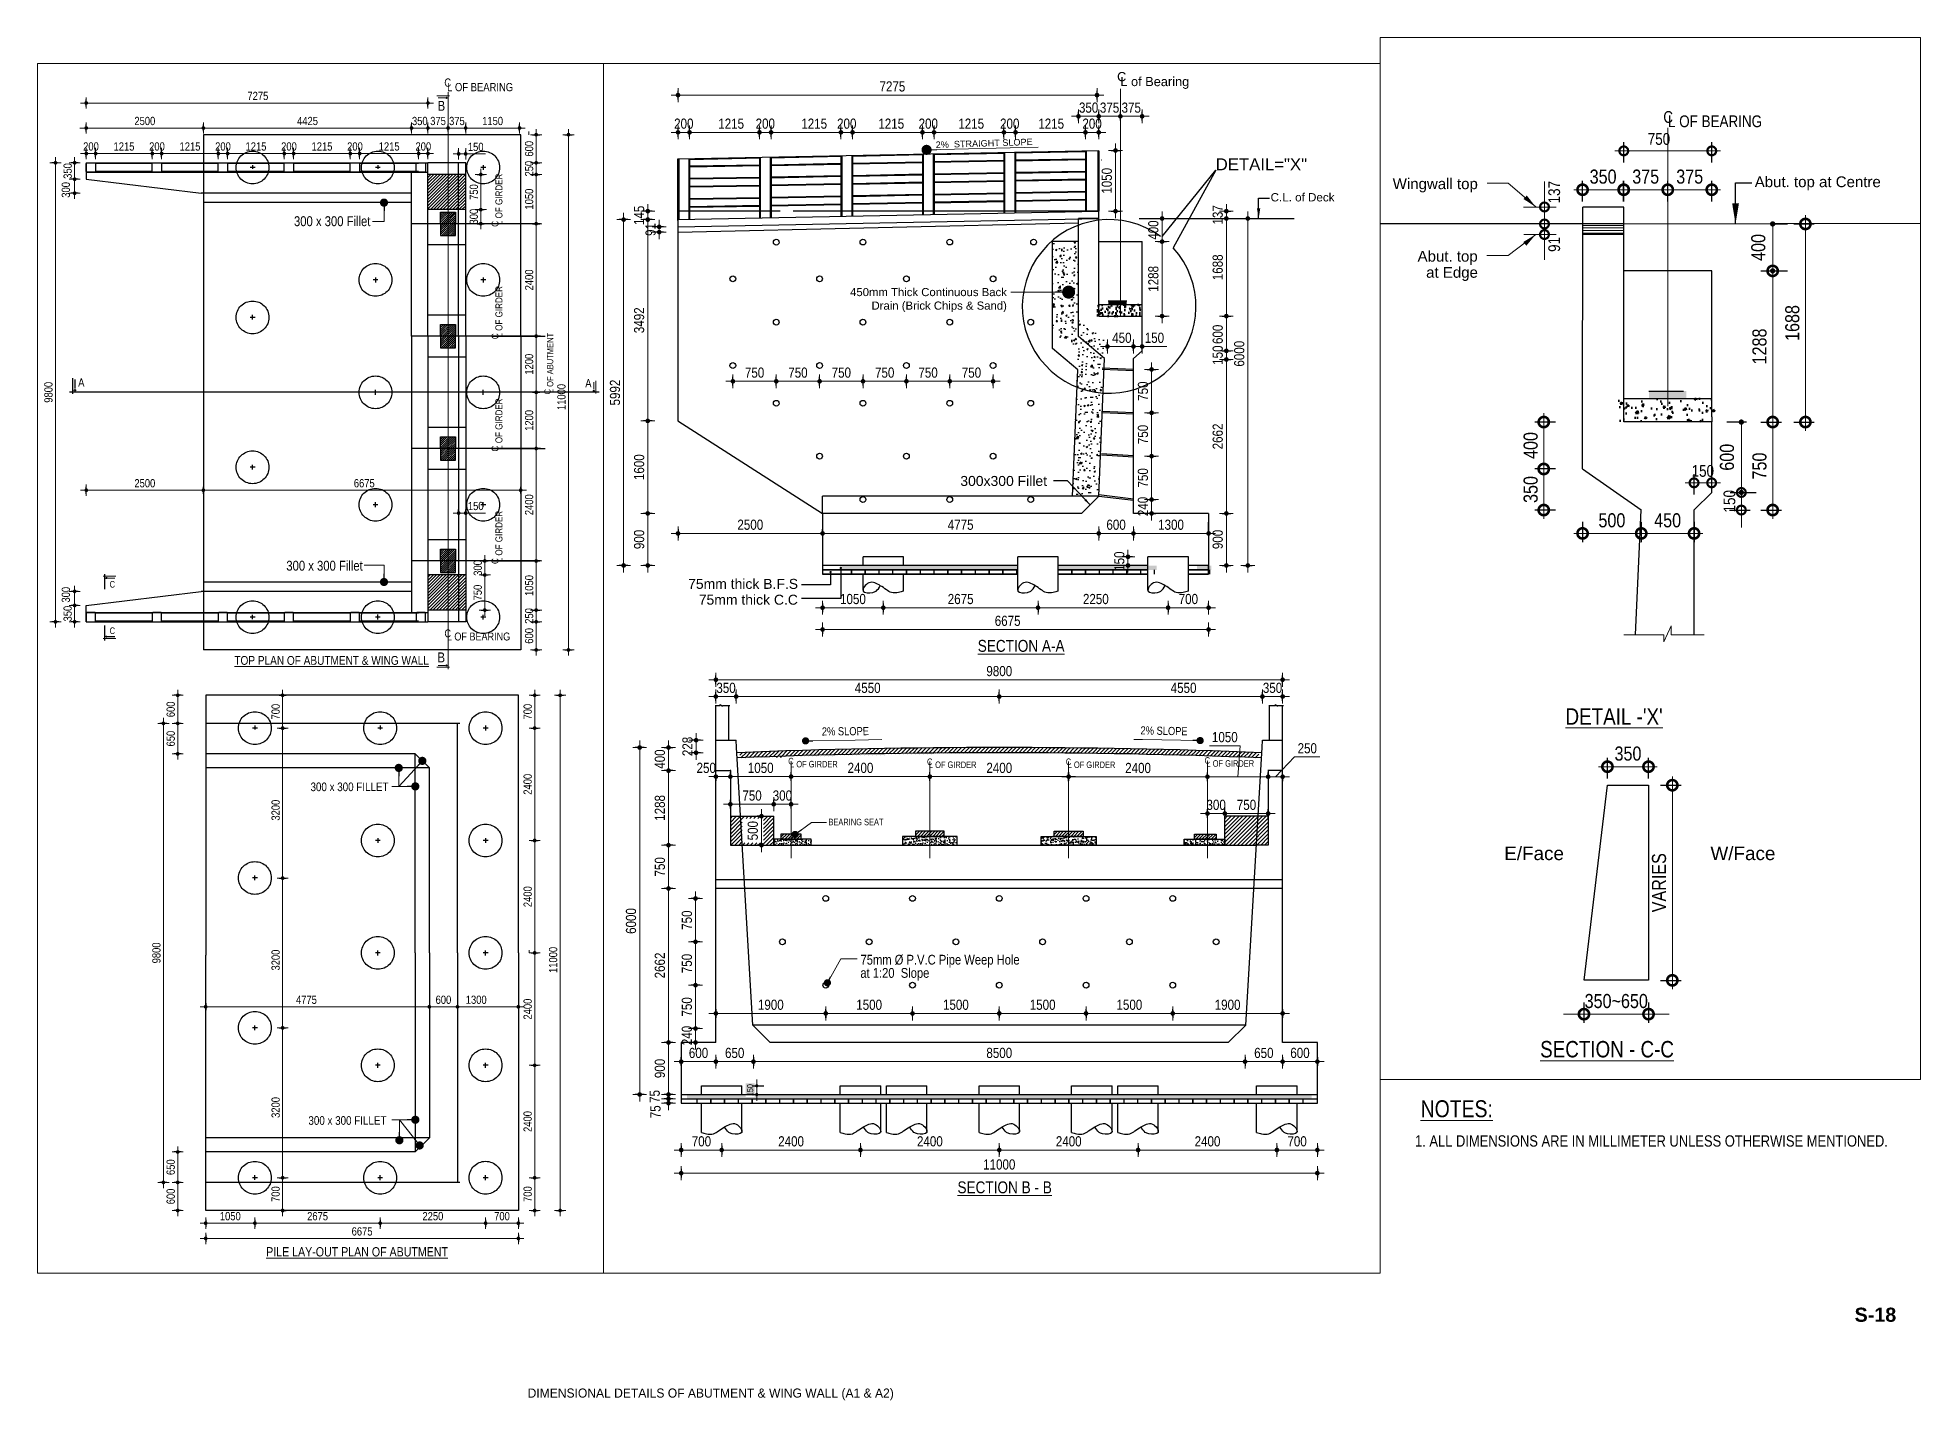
# Paper-space layout 'Layout1' of a CAD drawing. Header units: millimetres. Extents: x 1 to 401, y -7 to 282.
# The model-space entities are those that its viewports show. They can reach past a viewport. Long polylines and large blocks are cut down to what shows.
import ezdxf

# ---------------------------------------------------------------- set-up
doc = ezdxf.new("R2010")
doc.units = ezdxf.units.MM
doc.header["$LTSCALE"] = 5
doc.header["$PDMODE"] = 2
for name, pattern in [('ACAD_ISO03W100', [30, 12, -18]), ('CENTER', [50.8, 31.75, -6.35, 6.35, -6.35]), ('DASHDOT', [25.4, 12.7, -6.35, 0, -6.35]), ('DASHED2', [0.375, 0.25, -0.125]), ('DASHEDX2', [38.1, 25.4, -12.7])]:
    doc.linetypes.add(name, pattern=pattern)
for name, color, linetype in [('Abutment W Line', 200, 'Continuous'), ('Bearing  peat', 11, 'Continuous'), ('Border', 250, 'Continuous'), ('Extra Line', 70, 'Continuous'), ('Hatching', 35, 'Continuous'), ('Pile', 11, 'Continuous'), ('Ralling', 6, 'Continuous')]:
    doc.layers.add(name, color=color, linetype=linetype)
for name, color, linetype, lineweight in [('Dimision', 4, 'Continuous', 13), ('hatch', 7, 'Continuous', 0), ('TEX', 7, 'Continuous', 0), ('Text', 7, 'Continuous', 0)]:
    doc.layers.add(name, color=color, linetype=linetype, lineweight=lineweight)
doc.styles.add('ARIAL', font='arial.ttf', dxfattribs={"width": 0.95})
doc.styles.get("Standard").update_dxf_attribs({"font": 'ARIALN.TTF'})
doc.styles.add('style1', font='arial.ttf')
doc.styles.add('text', font='arial.ttf')
doc.dimstyles.new('dim_100', dxfattribs={"dimscale": 0, "dimtxt": 100, "dimasz": 0.7, "dimexe": 50, "dimexo": 50, "dimgap": 50, "dimtad": 1, "dimdec": 0, "dimtxsty": 'Standard', "dimblk": 'D_TIC', "dimcen": 0, "dimclrd": 256, "dimclre": 256, "dimclrt": 256, "dimadec": 0, "dimazin": 0, "dimtfac": 1, "dimtdec": 0, "dimtix": 1, "dimtmove": 0, "dimatfit": 3, "dimldrblk": 'DOT', "dimfxl": 50, "dimfxlon": 1, "dimlwd": -1, "dimarcsym": 0})
doc.dimstyles.new('ISO-125', dxfattribs={"dimtxt": 125, "dimasz": 1.2, "dimexe": 75, "dimexo": 75, "dimgap": 60, "dimtad": 1, "dimdec": 0, "dimtxsty": 'Standard', "dimblk": 'D_TIC', "dimcen": 52.5, "dimclrd": 256, "dimclre": 256, "dimclrt": 256, "dimadec": 0, "dimazin": 0, "dimtfac": 1, "dimtdec": 0, "dimtix": 1, "dimtmove": 0, "dimatfit": 3, "dimldrblk": 'DOT', "dimfxl": 75, "dimfxlon": 1, "dimlwd": -1, "dimarcsym": 0})
doc.dimstyles.new('ISO-25', dxfattribs={"dimtxt": 75, "dimasz": 45, "dimexe": 125, "dimexo": 75.625, "dimgap": 60, "dimtad": 1, "dimdec": 0, "dimtxsty": 'Standard', "dimblk": 'DOT', "dimcen": 52.5, "dimclrd": 256, "dimclre": 256, "dimclrt": 256, "dimadec": 0, "dimazin": 0, "dimtfac": 1, "dimtdec": 0, "dimtix": 1, "dimtmove": 0, "dimatfit": 3, "dimldrblk": 'DOT', "dimfxl": 1, "dimlwd": -1, "dimarcsym": 0})
doc.dimstyles.new('ISO-75', dxfattribs={"dimtxt": 75, "dimasz": 1, "dimexe": 75, "dimexo": 75, "dimgap": 60, "dimtad": 1, "dimdec": 0, "dimtxsty": 'Standard', "dimblk": 'D_TIC', "dimcen": 52.5, "dimclrd": 256, "dimclre": 256, "dimclrt": 256, "dimadec": 0, "dimazin": 0, "dimtfac": 1, "dimtdec": 0, "dimtix": 1, "dimtmove": 0, "dimatfit": 3, "dimldrblk": 'DOT', "dimfxl": 75, "dimfxlon": 1, "dimlwd": -1, "dimarcsym": 0})
doc.dimstyles.get("Standard").update_dxf_attribs({"dimtxt": 250, "dimasz": 150, "dimexe": 80, "dimexo": 70, "dimgap": 30, "dimtad": 1, "dimdec": 0, "dimlfac": -1, "dimzin": 0, "dimdsep": 46, "dimtxsty": 'Standard', "dimcen": 600, "dimadec": 0, "dimazin": 0, "dimtfac": 1, "dimtdec": 0, "dimtix": 1, "dimtofl": 0, "dimtmove": 0, "dimatfit": 3, "dimfxl": 1, "dimtolj": 1, "dimtzin": 0, "dimarcsym": 0})
pattern_1 = [(45, (0.26, 285.68), (-33.67596, 33.67596), [])]
pattern_2 = [(50, (-336488.18, 216158.99), (107.589027, -9.41282), [11.25, -123.75]), (355, (-336488.18, 216158.99), (-20.8127, 112.82882), [9, -99]), (100.4514, (-336479.22, 216158.21), (86.776407, 103.41593), [9.56103, -105.171317]), (46.1842, (-336488.18, 216188.99), (160.086157, -24.82785), [16.875, -185.625]), (96.6356, (-336474.84, 216186.92), (140.199406, 146.11768), [14.34154, -157.75695]), (351.1842, (-336488.18, 216189), (140.19929, 146.11779), [13.5, -148.5]), (21, (-336473.18, 216181.49), (89.536058, -60.392834), [11.25, -123.75]), (326, (-336473.18, 216181.49), (36.4973, 108.772507), [9, -99]), (71.4514, (-336465.72, 216176.46), (126.033394, 48.379575), [9.56103, -105.171317]), (37.5, (-336488.182, 216158.99), (1.8239783, 49.934078), [0, -97.8, 0, -100.5, 0, -99.375]), (7.5, (-336488.18, 216158.99), (39.4604306, 59.161757), [0, -57.3, 0, -95.55, 0, -37.875]), (327.5, (-336521.632, 216158.99), (80.0733654, -3.3832308), [0, -37.5, 0, -117, 0, -155.25]), (317.5, (-336536.63, 216158.99), (87.477925, 15.015747), [0, -48.75, 0, -77.7, 0, -110.25])]
pattern_3 = [(45, (-356235.496, -12183.36), (-26.5165043, 26.5165043), [])]
pattern_4 = [(50, (-334088.18, 216158.99), (107.589027, -9.41282), [11.25, -123.75]), (355, (-334088.18, 216158.99), (-20.8127, 112.82882), [9, -99]), (100.4514, (-334079.22, 216158.21), (86.776407, 103.41593), [9.56103, -105.171317]), (46.1842, (-334088.18, 216188.99), (160.086157, -24.82785), [16.875, -185.625]), (96.6356, (-334074.84, 216186.92), (140.199406, 146.11768), [14.34154, -157.75695]), (351.1842, (-334088.18, 216189), (140.19929, 146.11779), [13.5, -148.5]), (21, (-334073.18, 216181.49), (89.536058, -60.392834), [11.25, -123.75]), (326, (-334073.18, 216181.49), (36.4973, 108.772507), [9, -99]), (71.4514, (-334065.72, 216176.46), (126.033394, 48.379575), [9.56103, -105.171317]), (37.5, (-334088.182, 216158.99), (1.8239783, 49.934078), [0, -97.8, 0, -100.5, 0, -99.375]), (7.5, (-334088.18, 216158.99), (39.4604306, 59.161757), [0, -57.3, 0, -95.55, 0, -37.875]), (327.5, (-334121.632, 216158.99), (80.0733654, -3.3832308), [0, -37.5, 0, -117, 0, -155.25]), (317.5, (-334136.63, 216158.99), (87.477925, 15.015747), [0, -48.75, 0, -77.7, 0, -110.25])]
pattern_5 = [(45, (-353835.496, -12133.36), (-26.5165043, 26.5165043), [])]
pattern_6 = [(45, (-303383.27, 223611.846), (-22.097087, 22.097087), [])]
pattern_7 = [(45, (0, -310), (-33.67596, 33.67596), [])]

psp = doc.layouts.get("Layout1")

# ---------------------------------------------------------------- texts
at = {"layer": 'TEX', "color": 0, "linetype": 'DASHED2', "ltscale": 0.1, "insert": (143.87, -4.98), "char_height": 1.9329, "width": 92.2689, "attachment_point": 2, "style": 'ARIAL'}
psp.add_mtext('{\\C256;DIMENSIONAL DETAILS OF ABUTMENT & WING WALL (A1 & A2)}', dxfattribs=at)
at = {"layer": 'Text'}
for s, height, p in [('%%uNOTES:', 3.6, (294.75, 52.68)), ('1. ALL DIMENSIONS ARE IN MILLIMETER UNLESS OTHERWISE MENTIONED.', 2.4, (293.55, 46.43))]:
    psp.add_text(s, height=height, dxfattribs=at).set_placement(p)
at = {"layer": 'Text', "color": 7, "lineweight": 50, "insert": (386.97, 12.2), "char_height": 3, "width": 8.8969, "attachment_point": 1, "style": 'text'}
psp.add_mtext('{\\fArial|b1|i0|c0|p34;S-18}', dxfattribs=at)

msp = doc.modelspace()

# ---------------------------------------------------------------- texts
at = {"layer": 'Dimision', "char_height": 100, "attachment_point": 5, "rotation": 90}
for s, insert in [('137', (694.8, 9598.9)), ('91', (694.8, 9153.5))]:
    msp.add_mtext(s, dxfattribs=dict(at, insert=insert))
at = {"layer": 'Text'}
for s, height, p in [('C', 175.8, (-22132, 12875.5)), ('L OF BEARING', 175.781, (-22072.6, 12779.4)), ('B', 210.9, (-22275.6, 12363.3)), ('C', 100, (1624, 10189.8)), ('300 x 300 Fillet', 210, (-25341.6, 9899.6)), ('L OF BEARING', 100, (1663.8, 10153.3)), ('A', 175.8, (-29949, 6473.4)), ('A', 175.8, (-19123.4, 6457.7)), ("%%UDETAIL -'X'", 140, (790.8, 5060.7)), ('300 x 300 Fillet', 210, (-25505, 2543.6)), ('%%uSECTION A-A', 205.2, (-8000.3, 2485.2)), ('C', 140.6, (-29277.2, 2182.9)), ('%%USECTION - C-C', 140, (574.5, 2225.3)), ('C', 140.6, (-29277.2, 1189.3)), ('C', 168.8, (-22128.8, 1119.7)), ('L OF BEARING', 168.75, (-22078.9, 1052.9)), ('%%UTOP PLAN OF ABUTMENT & WING WALL', 187.5, (-26614.6, 533.5)), ('B', 210.9, (-22278.2, 585.3)), ('C', 112.5, (-11276.8, 538.6)), ('C', 112.5, (-8876.8, 527.8)), ('C', 112.5, (-6476.8, 527.8)), ('C', 112.5, (-4076.8, 550.2)), ('L OF GIRDER', 112.5, (-11244.5, 486.3)), ('L OF GIRDER', 112.5, (-8844.5, 475.6)), ('L OF GIRDER', 112.5, (-6444.5, 475.6)), ('L OF GIRDER', 112.5, (-4044.5, 497.9)), ('BEARING SEAT', 112.5, (-10582, -514.3)), ('300 x 300 FILLET', 182.812, (-24988.7, -2163.6)), ('75mm %%C P.V.C Pipe Weep Hole', 168.75, (-10026.8, -2923.4)), ('at 1:20  Slope', 168.75, (-10030.1, -3151.8)), ('%%USECTION B - B', 205.2, (-8351.2, -6877.9)), ('300 x 300 FILLET', 182.812, (-25033.2, -9287.5)), ('%%UPILE LAY-OUT PLAN OF ABUTMENT', 198, (-25935.5, -12098.4))]:
    msp.add_text(s, height=height, dxfattribs=at).set_placement(p)
for s, height, rotation, p in [('L OF GIRDER', 150, 90, (-20891.3, 9921.4)), ('C', 150, 90, (-20974.1, 9885.6)), ('L OF GIRDER', 150, 90, (-20891.3, 7521.4)), ('C', 150, 90, (-20974.1, 7485.6)), ('L OF ABUTMENT', 135, 90, (-19806.3, 6332.7)), ('C', 135, 90, (-19863.2, 6305.2)), ('L OF GIRDER', 150, 90, (-20891.3, 5121.4)), ('C', 150, 90, (-20974.1, 5085.6)), ('L OF GIRDER', 150, 90, (-20891.3, 2721.4)), ('C', 150, 90, (-20974.1, 2685.6)), ('2%%% SLOPE', 140.62, 0.4531, (-10695.6, 1037.6)), ('2%%% SLOPE', 140.62, 358.80129, (-5186.9, 1056.8))]:
    msp.add_text(s, height=height, rotation=rotation, dxfattribs=at).set_placement(p)
at = {"layer": 'Text', "linetype": 'ByBlock', "attachment_point": 5, "style": 'style1'}
for s, insert, char_height in [('C', (-5511.2, 12430), 158.1), ('L of Bearing', (-4938.5, 12322.3), 158.125), ('DETAIL="X"', (-3095.7, 10915.2), 207), ('C.L. of Deck', (-2383.6, 10344.2), 143.75), ('Wingwall top', (-319.2, 9656.9), 91.641), ('Abut. top at Centre', (2940.3, 9673.8), 91.641), ('Abut. top ', (-213.9, 9039.4), 91.64), ('at Edge', (-176.7, 8901.9), 91.64), ('300x300 Fillet', (-7551.5, 5438.5), 172.5), ('E/Face', (522.9, 3963.5), 115), ('W/Face', (2302.7, 3963.5), 115), ('75mm thick B.F.S', (-12057.3, 3658.7), 172.5), ('75mm thick C.C', (-11966.7, 3384.7), 172.5)]:
    msp.add_mtext(s, dxfattribs=dict(at, insert=insert, char_height=char_height))
at = {"layer": 'Text', "linetype": 'ByBlock', "insert": (-7889.2, 11278.1), "char_height": 112.5, "attachment_point": 5, "rotation": 1.78755, "style": 'style1'}
msp.add_mtext('2%  STRAIGHT SLOPE', dxfattribs=at)
at = {"layer": 'Text', "linetype": 'ByBlock', "insert": (-7496.2, 8567.8), "char_height": 140.25, "width": 3215.194, "attachment_point": 6, "style": 'style1'}
msp.add_mtext('450mm Thick Continuous Back Drain (Brick Chips & Sand)', dxfattribs=at)

# ---------------------------------------------------------------- blocks, each defined once
blk = doc.blocks.new('D_TIC')
at = {"layer": 'Dimision', "ltscale": 5}
for p, q in [((0, 60), (0, -60)), ((-60, 0), (60, 0))]:
    blk.add_line(p, q, dxfattribs=at)
at = {"layer": 'Dimision', "ltscale": 5, "const_width": 20}
blk.add_lwpolyline([(-10, 0, 1), (10, 0, 1)], format="xyb", close=True, dxfattribs=at)
blk = doc.blocks.new('*D13')
at = {"layer": 'Defpoints', "color": 0, "lineweight": 50, "ltscale": 5, "transparency": 16777216}
for p in [(-8484, 7163), (-8484, 6783), (-7734, 6827)]:
    blk.add_point(p, dxfattribs=at)
at = {"layer": 'Dimision', "lineweight": -2, "ltscale": 5, "transparency": 16777216}
for p, q in [((-8484, 7088), (-8484, 7238)), ((-7734, 7088), (-7734, 7238))]:
    blk.add_line(p, q, dxfattribs=at)
at = {"layer": 'Dimision', "ltscale": 5, "transparency": 16777216}
blk.add_line((-7736, 7163), (-8482, 7163), dxfattribs=at)
at = {"layer": 'Dimision', "ltscale": 5, "transparency": 16777216, "xscale": 2, "yscale": 2, "zscale": 2, "rotation": 180}
blk.add_blockref('D_TIC', (-8484, 7163), dxfattribs=at)
at = {"layer": 'Dimision', "ltscale": 5, "transparency": 16777216, "xscale": 2, "yscale": 2, "zscale": 2}
blk.add_blockref('D_TIC', (-7734, 7163), dxfattribs=at)
at = {"layer": 'Dimision', "ltscale": 5, "transparency": 16777216, "insert": (-8109, 7312), "char_height": 175, "attachment_point": 5}
blk.add_mtext('750', dxfattribs=at)
blk = doc.blocks.new('_Dot')
at = {"color": 0, "linetype": 'ByBlock', "lineweight": -2}
blk.add_line((-0.5, 0), (-1, 0), dxfattribs=at)
at = {"color": 0, "linetype": 'ByBlock', "const_width": 0.5}
blk.add_lwpolyline([(-0.25, 0, 1), (0.25, 0, 1)], format="xyb", close=True, dxfattribs=at)
blk = doc.blocks.new('*D14')
at = {"layer": 'Defpoints', "color": 0, "lineweight": 50, "ltscale": 5, "transparency": 16777216}
for p in [(-9984, 7163), (-9984, 6874), (-9234, 6827)]:
    blk.add_point(p, dxfattribs=at)
at = {"layer": 'Dimision', "lineweight": -2, "ltscale": 5, "transparency": 16777216}
for p, q in [((-9984, 7088), (-9984, 7238)), ((-9234, 7088), (-9234, 7238))]:
    blk.add_line(p, q, dxfattribs=at)
at = {"layer": 'Dimision', "ltscale": 5, "transparency": 16777216}
blk.add_line((-9236, 7163), (-9982, 7163), dxfattribs=at)
at = {"layer": 'Dimision', "ltscale": 5, "transparency": 16777216, "xscale": 2, "yscale": 2, "zscale": 2, "rotation": 180}
blk.add_blockref('D_TIC', (-9984, 7163), dxfattribs=at)
at = {"layer": 'Dimision', "ltscale": 5, "transparency": 16777216, "xscale": 2, "yscale": 2, "zscale": 2}
blk.add_blockref('D_TIC', (-9234, 7163), dxfattribs=at)
at = {"layer": 'Dimision', "ltscale": 5, "transparency": 16777216, "insert": (-9609, 7312), "char_height": 175, "attachment_point": 5}
blk.add_mtext('750', dxfattribs=at)
blk = doc.blocks.new('*D15')
at = {"layer": 'Defpoints', "color": 0, "lineweight": 50, "ltscale": 5, "transparency": 16777216}
for p in [(-5308, 4878), (-4008, 4878), (-5308, 4532)]:
    blk.add_point(p, dxfattribs=at)
at = {"layer": 'Dimision', "lineweight": -2, "ltscale": 5, "transparency": 16777216}
for p, q in [((-5308, 4607), (-5308, 4457)), ((-4008, 4607), (-4008, 4457))]:
    blk.add_line(p, q, dxfattribs=at)
at = {"layer": 'Dimision', "ltscale": 5, "transparency": 16777216}
blk.add_line((-4010, 4532), (-5306, 4532), dxfattribs=at)
at = {"layer": 'Dimision', "ltscale": 5, "transparency": 16777216, "xscale": 2, "yscale": 2, "zscale": 2, "rotation": 180}
blk.add_blockref('D_TIC', (-5308, 4532), dxfattribs=at)
at = {"layer": 'Dimision', "ltscale": 5, "transparency": 16777216, "xscale": 2, "yscale": 2, "zscale": 2}
blk.add_blockref('D_TIC', (-4008, 4532), dxfattribs=at)
at = {"layer": 'Dimision', "ltscale": 5, "transparency": 16777216, "insert": (-4658, 4682), "char_height": 175, "attachment_point": 5}
blk.add_mtext('1300', dxfattribs=at)
blk = doc.blocks.new('*D16')
at = {"layer": 'Defpoints', "color": 0, "lineweight": 50, "ltscale": 5, "transparency": 16777216}
for p in [(-5908, 5178), (-5308, 4878), (-5908, 4532)]:
    blk.add_point(p, dxfattribs=at)
at = {"layer": 'Dimision', "lineweight": -2, "ltscale": 5, "transparency": 16777216}
for p, q in [((-5908, 4607), (-5908, 4457)), ((-5308, 4607), (-5308, 4457))]:
    blk.add_line(p, q, dxfattribs=at)
at = {"layer": 'Dimision', "ltscale": 5, "transparency": 16777216}
blk.add_line((-5310, 4532), (-5906, 4532), dxfattribs=at)
at = {"layer": 'Dimision', "ltscale": 5, "transparency": 16777216, "xscale": 2, "yscale": 2, "zscale": 2, "rotation": 180}
blk.add_blockref('D_TIC', (-5908, 4532), dxfattribs=at)
at = {"layer": 'Dimision', "ltscale": 5, "transparency": 16777216, "xscale": 2, "yscale": 2, "zscale": 2}
blk.add_blockref('D_TIC', (-5308, 4532), dxfattribs=at)
at = {"layer": 'Dimision', "ltscale": 5, "transparency": 16777216, "insert": (-5608, 4682), "char_height": 175, "attachment_point": 5}
blk.add_mtext('600', dxfattribs=at)
blk = doc.blocks.new('*D17')
at = {"layer": 'Defpoints', "color": 0, "lineweight": 50, "ltscale": 5, "transparency": 16777216}
for p in [(-5758, 7765), (-5758, 7548), (-5308, 7565)]:
    blk.add_point(p, dxfattribs=at)
at = {"layer": 'Dimision', "lineweight": -2, "ltscale": 5, "transparency": 16777216}
for p, q in [((-5758, 7690), (-5758, 7840)), ((-5308, 7690), (-5308, 7840))]:
    blk.add_line(p, q, dxfattribs=at)
at = {"layer": 'Dimision', "ltscale": 5, "transparency": 16777216}
blk.add_line((-5310, 7765), (-5756, 7765), dxfattribs=at)
at = {"layer": 'Dimision', "ltscale": 5, "transparency": 16777216, "xscale": 2, "yscale": 2, "zscale": 2, "rotation": 180}
blk.add_blockref('D_TIC', (-5758, 7765), dxfattribs=at)
at = {"layer": 'Dimision', "ltscale": 5, "transparency": 16777216, "xscale": 2, "yscale": 2, "zscale": 2}
blk.add_blockref('D_TIC', (-5308, 7765), dxfattribs=at)
at = {"layer": 'Dimision', "ltscale": 5, "transparency": 16777216, "insert": (-5508, 7914), "char_height": 175, "attachment_point": 5}
blk.add_mtext('450', dxfattribs=at)
blk = doc.blocks.new('*D18')
at = {"layer": 'Defpoints', "color": 0, "lineweight": 50, "ltscale": 5, "transparency": 16777216}
for p in [(-5402, 4128), (-5158, 4128), (-5158, 3978)]:
    blk.add_point(p, dxfattribs=at)
at = {"layer": 'Dimision', "lineweight": -2, "ltscale": 5, "transparency": 16777216}
for p, q in [((-5327, 4128), (-5477, 4128)), ((-5327, 3978), (-5477, 3978))]:
    blk.add_line(p, q, dxfattribs=at)
at = {"layer": 'Dimision', "ltscale": 5, "transparency": 16777216}
for p, q in [((-5402, 4130), (-5402, 4132)), ((-5402, 3978), (-5402, 4128)), ((-5402, 3976), (-5402, 3974))]:
    blk.add_line(p, q, dxfattribs=at)
at = {"layer": 'Dimision', "ltscale": 5, "transparency": 16777216, "xscale": 2, "yscale": 2, "zscale": 2}
for p, rotation in [((-5402, 4128), 270), ((-5402, 3978), 90)]:
    blk.add_blockref('D_TIC', p, dxfattribs=dict(at, rotation=rotation))
at = {"layer": 'Dimision', "ltscale": 5, "transparency": 16777216, "insert": (-5552, 4053), "char_height": 175, "attachment_point": 5, "rotation": 90}
blk.add_mtext('150', dxfattribs=at)
blk = doc.blocks.new('*D19')
at = {"layer": 'Defpoints', "color": 0, "lineweight": 50, "ltscale": 5, "transparency": 16777216}
for p in [(-4008, 4878), (-3701, 4878), (-4008, 3978)]:
    blk.add_point(p, dxfattribs=at)
at = {"layer": 'Dimision', "lineweight": -2, "ltscale": 5, "transparency": 16777216}
for p, q in [((-3776, 4878), (-3626, 4878)), ((-3776, 3978), (-3626, 3978))]:
    blk.add_line(p, q, dxfattribs=at)
at = {"layer": 'Dimision', "ltscale": 5, "transparency": 16777216}
blk.add_line((-3701, 3980), (-3701, 4876), dxfattribs=at)
at = {"layer": 'Dimision', "ltscale": 5, "transparency": 16777216, "xscale": 2, "yscale": 2, "zscale": 2}
for p, rotation in [((-3701, 4878), 90), ((-3701, 3978), 270)]:
    blk.add_blockref('D_TIC', p, dxfattribs=dict(at, rotation=rotation))
at = {"layer": 'Dimision', "ltscale": 5, "transparency": 16777216, "insert": (-3850, 4428), "char_height": 175, "attachment_point": 5, "rotation": 90}
blk.add_mtext('900', dxfattribs=at)
blk = doc.blocks.new('*D20')
at = {"layer": 'Defpoints', "color": 0, "lineweight": 50, "ltscale": 5, "transparency": 16777216}
for p in [(-5308, 7540), (-3701, 7540), (-4008, 4878)]:
    blk.add_point(p, dxfattribs=at)
at = {"layer": 'Dimision', "lineweight": -2, "ltscale": 5, "transparency": 16777216}
for p, q in [((-3776, 7540), (-3626, 7540)), ((-3776, 4878), (-3626, 4878))]:
    blk.add_line(p, q, dxfattribs=at)
at = {"layer": 'Dimision', "ltscale": 5, "transparency": 16777216}
blk.add_line((-3701, 4880), (-3701, 7538), dxfattribs=at)
at = {"layer": 'Dimision', "ltscale": 5, "transparency": 16777216, "xscale": 2, "yscale": 2, "zscale": 2}
for p, rotation in [((-3701, 7540), 90), ((-3701, 4878), 270)]:
    blk.add_blockref('D_TIC', p, dxfattribs=dict(at, rotation=rotation))
at = {"layer": 'Dimision', "ltscale": 5, "transparency": 16777216, "insert": (-3850, 6209), "char_height": 175, "attachment_point": 5, "rotation": 90}
blk.add_mtext('2662', dxfattribs=at)
blk = doc.blocks.new('*D21')
at = {"layer": 'Defpoints', "color": 0, "lineweight": 50, "ltscale": 5, "transparency": 16777216}
for p in [(-5181, 8290), (-3701, 8290), (-5158, 7690)]:
    blk.add_point(p, dxfattribs=at)
at = {"layer": 'Dimision', "lineweight": -2, "ltscale": 5, "transparency": 16777216}
for p, q in [((-3776, 8290), (-3626, 8290)), ((-3776, 7690), (-3626, 7690))]:
    blk.add_line(p, q, dxfattribs=at)
at = {"layer": 'Dimision', "ltscale": 5, "transparency": 16777216}
blk.add_line((-3701, 7692), (-3701, 8288), dxfattribs=at)
at = {"layer": 'Dimision', "ltscale": 5, "transparency": 16777216, "xscale": 2, "yscale": 2, "zscale": 2}
for p, rotation in [((-3701, 8290), 90), ((-3701, 7690), 270)]:
    blk.add_blockref('D_TIC', p, dxfattribs=dict(at, rotation=rotation))
at = {"layer": 'Dimision', "ltscale": 5, "transparency": 16777216, "insert": (-3850, 7975), "char_height": 175, "attachment_point": 5, "rotation": 90}
blk.add_mtext('600', dxfattribs=at)
blk = doc.blocks.new('*D22')
at = {"layer": 'Defpoints', "color": 0, "lineweight": 50, "ltscale": 5, "transparency": 16777216}
for p in [(-4126, 9978), (-3701, 9978), (-5181, 8290)]:
    blk.add_point(p, dxfattribs=at)
at = {"layer": 'Dimision', "lineweight": -2, "ltscale": 5, "transparency": 16777216}
for p, q in [((-3776, 9978), (-3626, 9978)), ((-3776, 8290), (-3626, 8290))]:
    blk.add_line(p, q, dxfattribs=at)
at = {"layer": 'Dimision', "ltscale": 5, "transparency": 16777216}
blk.add_line((-3701, 8292), (-3701, 9976), dxfattribs=at)
at = {"layer": 'Dimision', "ltscale": 5, "transparency": 16777216, "xscale": 2, "yscale": 2, "zscale": 2}
for p, rotation in [((-3701, 9978), 90), ((-3701, 8290), 270)]:
    blk.add_blockref('D_TIC', p, dxfattribs=dict(at, rotation=rotation))
at = {"layer": 'Dimision', "ltscale": 5, "transparency": 16777216, "insert": (-3850, 9134), "char_height": 175, "attachment_point": 5, "rotation": 90}
blk.add_mtext('1688', dxfattribs=at)
blk = doc.blocks.new('*D23')
at = {"layer": 'Defpoints', "color": 0, "lineweight": 50, "ltscale": 5, "transparency": 16777216}
for p in [(-5158, 7690), (-3701, 7690), (-5308, 7540)]:
    blk.add_point(p, dxfattribs=at)
at = {"layer": 'Dimision', "lineweight": -2, "ltscale": 5, "transparency": 16777216}
for p, q in [((-3776, 7690), (-3626, 7690)), ((-3776, 7540), (-3626, 7540))]:
    blk.add_line(p, q, dxfattribs=at)
at = {"layer": 'Dimision', "ltscale": 5, "transparency": 16777216}
for p, q in [((-3701, 7692), (-3701, 7694)), ((-3701, 7540), (-3701, 7690)), ((-3701, 7538), (-3701, 7536))]:
    blk.add_line(p, q, dxfattribs=at)
at = {"layer": 'Dimision', "ltscale": 5, "transparency": 16777216, "xscale": 2, "yscale": 2, "zscale": 2}
for p, rotation in [((-3701, 7690), 270), ((-3701, 7540), 90)]:
    blk.add_blockref('D_TIC', p, dxfattribs=dict(at, rotation=rotation))
at = {"layer": 'Dimision', "ltscale": 5, "transparency": 16777216, "insert": (-3850, 7615), "char_height": 175, "attachment_point": 5, "rotation": 90}
blk.add_mtext('150', dxfattribs=at)
blk = doc.blocks.new('*D24')
at = {"layer": 'Defpoints', "color": 0, "lineweight": 50, "ltscale": 5, "transparency": 16777216}
for p in [(-4845, 9978), (-3329, 9978), (-4112, 3978)]:
    blk.add_point(p, dxfattribs=at)
at = {"layer": 'Dimision', "lineweight": -2, "ltscale": 5, "transparency": 16777216}
for p, q in [((-3404, 9978), (-3254, 9978)), ((-3404, 3978), (-3254, 3978))]:
    blk.add_line(p, q, dxfattribs=at)
at = {"layer": 'Dimision', "ltscale": 5, "transparency": 16777216}
blk.add_line((-3329, 3980), (-3329, 9976), dxfattribs=at)
at = {"layer": 'Dimision', "ltscale": 5, "transparency": 16777216, "xscale": 2, "yscale": 2, "zscale": 2}
for p, rotation in [((-3329, 9978), 90), ((-3329, 3978), 270)]:
    blk.add_blockref('D_TIC', p, dxfattribs=dict(at, rotation=rotation))
at = {"layer": 'Dimision', "ltscale": 5, "transparency": 16777216, "insert": (-3478, 7640), "char_height": 175, "attachment_point": 5, "rotation": 90}
blk.add_mtext('6000', dxfattribs=at)
blk = doc.blocks.new('*D25')
at = {"layer": 'Defpoints', "color": 0, "lineweight": 50, "ltscale": 5, "transparency": 16777216}
for p in [(-5908, 4682), (-10683, 4532), (-10683, 4478)]:
    blk.add_point(p, dxfattribs=at)
at = {"layer": 'Dimision', "lineweight": -2, "ltscale": 5, "transparency": 16777216}
for p, q in [((-10683, 4532), (-10683, 4607)), ((-5908, 4607), (-5908, 4457))]:
    blk.add_line(p, q, dxfattribs=at)
at = {"layer": 'Dimision', "ltscale": 5, "transparency": 16777216}
blk.add_line((-5910, 4532), (-10681, 4532), dxfattribs=at)
at = {"layer": 'Dimision', "ltscale": 5, "transparency": 16777216, "xscale": 2, "yscale": 2, "zscale": 2, "rotation": 180}
blk.add_blockref('D_TIC', (-10683, 4532), dxfattribs=at)
at = {"layer": 'Dimision', "ltscale": 5, "transparency": 16777216, "xscale": 2, "yscale": 2, "zscale": 2}
blk.add_blockref('D_TIC', (-5908, 4532), dxfattribs=at)
at = {"layer": 'Dimision', "ltscale": 5, "transparency": 16777216, "insert": (-8296, 4681), "char_height": 175, "attachment_point": 5}
blk.add_mtext('4775', dxfattribs=at)
blk = doc.blocks.new('*D49')
at = {"layer": 'Defpoints', "color": 0, "lineweight": 50, "ltscale": 5, "transparency": 16777216}
for p in [(-5115, 5118), (-4994, 5118), (-5099, 4878)]:
    blk.add_point(p, dxfattribs=at)
at = {"layer": 'Dimision', "lineweight": -2, "ltscale": 5, "transparency": 16777216}
for p, q in [((-5040, 5118), (-4919, 5118)), ((-5024, 4878), (-4919, 4878))]:
    blk.add_line(p, q, dxfattribs=at)
at = {"layer": 'Dimision', "ltscale": 5, "transparency": 16777216}
for p, q in [((-4994, 5120), (-4994, 5122)), ((-4994, 4878), (-4994, 5118)), ((-4994, 4876), (-4994, 4874))]:
    blk.add_line(p, q, dxfattribs=at)
at = {"layer": 'Dimision', "ltscale": 5, "transparency": 16777216, "xscale": 2, "yscale": 2, "zscale": 2}
for p, rotation in [((-4994, 5118), 270), ((-4994, 4878), 90)]:
    blk.add_blockref('D_TIC', p, dxfattribs=dict(at, rotation=rotation))
at = {"layer": 'Dimision', "ltscale": 5, "transparency": 16777216, "insert": (-5143, 4998), "char_height": 175, "attachment_point": 5, "rotation": 90}
blk.add_mtext('240', dxfattribs=at)
blk = doc.blocks.new('*D26')
at = {"layer": 'Defpoints', "color": 0, "lineweight": 50, "ltscale": 5, "transparency": 16777216}
for p in [(-5164, 5868), (-4994, 5868), (-5140, 5118)]:
    blk.add_point(p, dxfattribs=at)
at = {"layer": 'Dimision', "lineweight": -2, "ltscale": 5, "transparency": 16777216}
for p, q in [((-5069, 5868), (-4919, 5868)), ((-5065, 5118), (-4919, 5118))]:
    blk.add_line(p, q, dxfattribs=at)
at = {"layer": 'Dimision', "ltscale": 5, "transparency": 16777216}
blk.add_line((-4994, 5120), (-4994, 5866), dxfattribs=at)
at = {"layer": 'Dimision', "ltscale": 5, "transparency": 16777216, "xscale": 2, "yscale": 2, "zscale": 2}
for p, rotation in [((-4994, 5868), 90), ((-4994, 5118), 270)]:
    blk.add_blockref('D_TIC', p, dxfattribs=dict(at, rotation=rotation))
at = {"layer": 'Dimision', "ltscale": 5, "transparency": 16777216, "insert": (-5143, 5493), "char_height": 175, "attachment_point": 5, "rotation": 90}
blk.add_mtext('750', dxfattribs=at)
blk = doc.blocks.new('*D27')
at = {"layer": 'Defpoints', "color": 0, "lineweight": 50, "ltscale": 5, "transparency": 16777216}
for p in [(-13183, 12112), (-5938, 11778), (-13183, 10925)]:
    blk.add_point(p, dxfattribs=at)
at = {"layer": 'Dimision', "lineweight": -2, "ltscale": 5, "transparency": 16777216}
for p, q in [((-13183, 12037), (-13183, 12187)), ((-5938, 12037), (-5938, 12187))]:
    blk.add_line(p, q, dxfattribs=at)
at = {"layer": 'Dimision', "ltscale": 5, "transparency": 16777216}
blk.add_line((-5940, 12112), (-13181, 12112), dxfattribs=at)
at = {"layer": 'Dimision', "ltscale": 5, "transparency": 16777216, "xscale": 2, "yscale": 2, "zscale": 2, "rotation": 180}
blk.add_blockref('D_TIC', (-13183, 12112), dxfattribs=at)
at = {"layer": 'Dimision', "ltscale": 5, "transparency": 16777216, "xscale": 2, "yscale": 2, "zscale": 2}
blk.add_blockref('D_TIC', (-5938, 12112), dxfattribs=at)
at = {"layer": 'Dimision', "ltscale": 5, "transparency": 16777216, "insert": (-9476, 12261), "char_height": 175, "attachment_point": 5}
blk.add_mtext('7275', dxfattribs=at)
blk = doc.blocks.new('*D28')
at = {"layer": 'Defpoints', "color": 0, "lineweight": 50, "ltscale": 5, "transparency": 16777216}
for p in [(-6138, 11468), (-6138, 11348), (-5908, 11133)]:
    blk.add_point(p, dxfattribs=at)
at = {"layer": 'Dimision', "lineweight": -2, "ltscale": 5, "transparency": 16777216}
for p, q in [((-6138, 11423), (-6138, 11543)), ((-5908, 11393), (-5908, 11543))]:
    blk.add_line(p, q, dxfattribs=at)
at = {"layer": 'Dimision', "ltscale": 5, "transparency": 16777216}
blk.add_line((-5910, 11468), (-6136, 11468), dxfattribs=at)
at = {"layer": 'Dimision', "ltscale": 5, "transparency": 16777216, "xscale": 2, "yscale": 2, "zscale": 2, "rotation": 180}
blk.add_blockref('D_TIC', (-6138, 11468), dxfattribs=at)
at = {"layer": 'Dimision', "ltscale": 5, "transparency": 16777216, "xscale": 2, "yscale": 2, "zscale": 2}
blk.add_blockref('D_TIC', (-5908, 11468), dxfattribs=at)
at = {"layer": 'Dimision', "ltscale": 5, "transparency": 16777216, "insert": (-6023, 11617), "char_height": 175, "attachment_point": 5}
blk.add_mtext('200', dxfattribs=at)
blk = doc.blocks.new('*D29')
at = {"layer": 'Defpoints', "color": 0, "lineweight": 50, "ltscale": 5, "transparency": 16777216}
for p in [(-11578, 4878), (-13706, 3978), (-11578, 3978)]:
    blk.add_point(p, dxfattribs=at)
at = {"layer": 'Dimision', "lineweight": -2, "ltscale": 5, "transparency": 16777216}
for p, q in [((-13631, 4878), (-13781, 4878)), ((-13631, 3978), (-13781, 3978))]:
    blk.add_line(p, q, dxfattribs=at)
at = {"layer": 'Dimision', "ltscale": 5, "transparency": 16777216}
blk.add_line((-13706, 4876), (-13706, 3980), dxfattribs=at)
at = {"layer": 'Dimision', "ltscale": 5, "transparency": 16777216, "xscale": 2, "yscale": 2, "zscale": 2}
for p, rotation in [((-13706, 4878), 90), ((-13706, 3978), 270)]:
    blk.add_blockref('D_TIC', p, dxfattribs=dict(at, rotation=rotation))
at = {"layer": 'Dimision', "ltscale": 5, "transparency": 16777216, "insert": (-13855, 4428), "char_height": 175, "attachment_point": 5, "rotation": 90}
blk.add_mtext('900', dxfattribs=at)
blk = doc.blocks.new('*D30')
at = {"layer": 'Defpoints', "color": 0, "lineweight": 50, "ltscale": 5, "transparency": 16777216}
for p in [(-30318, 11251), (-30434, 1451), (-30198, 1451)]:
    blk.add_point(p, dxfattribs=at)
at = {"layer": 'Dimision', "lineweight": -2, "ltscale": 5, "transparency": 16777216}
for p, q in [((-30393, 11251), (-30509, 11251)), ((-30359, 1451), (-30509, 1451))]:
    blk.add_line(p, q, dxfattribs=at)
at = {"layer": 'Dimision', "ltscale": 5, "transparency": 16777216}
blk.add_line((-30434, 11249), (-30434, 1453), dxfattribs=at)
at = {"layer": 'Dimision', "ltscale": 5, "transparency": 16777216, "xscale": 2, "yscale": 2, "zscale": 2}
for p, rotation in [((-30434, 11251), 90), ((-30434, 1451), 270)]:
    blk.add_blockref('D_TIC', p, dxfattribs=dict(at, rotation=rotation))
at = {"layer": 'Dimision', "ltscale": 5, "transparency": 16777216, "insert": (-30583, 6351), "char_height": 175, "attachment_point": 5, "rotation": 90}
blk.add_mtext('9800', dxfattribs=at)
blk = doc.blocks.new('*D50')
at = {"layer": 'Defpoints', "color": 0, "lineweight": 50, "ltscale": 5, "transparency": 16777216}
for p in [(-29776, 11994), (-27276, 11851), (-29776, 11421)]:
    blk.add_point(p, dxfattribs=at)
at = {"layer": 'Dimision', "lineweight": -2, "ltscale": 5, "transparency": 16777216}
for p, q in [((-29776, 11919), (-29776, 12069)), ((-27276, 11926), (-27276, 12069))]:
    blk.add_line(p, q, dxfattribs=at)
at = {"layer": 'Dimision', "ltscale": 5, "transparency": 16777216}
blk.add_line((-27278, 11994), (-29774, 11994), dxfattribs=at)
at = {"layer": 'Dimision', "ltscale": 5, "transparency": 16777216, "xscale": 2, "yscale": 2, "zscale": 2, "rotation": 180}
blk.add_blockref('D_TIC', (-29776, 11994), dxfattribs=at)
at = {"layer": 'Dimision', "ltscale": 5, "transparency": 16777216, "xscale": 2, "yscale": 2, "zscale": 2}
blk.add_blockref('D_TIC', (-27276, 11994), dxfattribs=at)
at = {"layer": 'Dimision', "ltscale": 5, "transparency": 16777216, "insert": (-28526, 12143), "char_height": 175, "attachment_point": 5}
blk.add_mtext('2500', dxfattribs=at)
blk = doc.blocks.new('*D51')
at = {"layer": 'Defpoints', "color": 0, "lineweight": 50, "ltscale": 5, "transparency": 16777216}
for p in [(-27276, 11994), (-27276, 11851), (-22831, 11851)]:
    blk.add_point(p, dxfattribs=at)
at = {"layer": 'Dimision', "lineweight": -2, "ltscale": 5, "transparency": 16777216}
for p, q in [((-27276, 11926), (-27276, 12069)), ((-22831, 11926), (-22831, 12069))]:
    blk.add_line(p, q, dxfattribs=at)
at = {"layer": 'Dimision', "ltscale": 5, "transparency": 16777216}
blk.add_line((-22833, 11994), (-27274, 11994), dxfattribs=at)
at = {"layer": 'Dimision', "ltscale": 5, "transparency": 16777216, "xscale": 2, "yscale": 2, "zscale": 2, "rotation": 180}
blk.add_blockref('D_TIC', (-27276, 11994), dxfattribs=at)
at = {"layer": 'Dimision', "ltscale": 5, "transparency": 16777216, "xscale": 2, "yscale": 2, "zscale": 2}
blk.add_blockref('D_TIC', (-22831, 11994), dxfattribs=at)
at = {"layer": 'Dimision', "ltscale": 5, "transparency": 16777216, "insert": (-25053, 12143), "char_height": 175, "attachment_point": 5}
blk.add_mtext('4425', dxfattribs=at)
blk = doc.blocks.new('*D31')
at = {"layer": 'Defpoints', "color": 0, "lineweight": 50, "ltscale": 5, "transparency": 16777216}
for p in [(-22831, 11994), (-22831, 11851), (-22481, 11851)]:
    blk.add_point(p, dxfattribs=at)
at = {"layer": 'Dimision', "lineweight": -2, "ltscale": 5, "transparency": 16777216}
for p, q in [((-22831, 11926), (-22831, 12069)), ((-22481, 11926), (-22481, 12069))]:
    blk.add_line(p, q, dxfattribs=at)
at = {"layer": 'Dimision', "ltscale": 5, "transparency": 16777216}
for p, q in [((-22833, 11994), (-22835, 11994)), ((-22481, 11994), (-22831, 11994)), ((-22479, 11994), (-22477, 11994))]:
    blk.add_line(p, q, dxfattribs=at)
at = {"layer": 'Dimision', "ltscale": 5, "transparency": 16777216, "xscale": 2, "yscale": 2, "zscale": 2}
blk.add_blockref('D_TIC', (-22831, 11994), dxfattribs=at)
at = {"layer": 'Dimision', "ltscale": 5, "transparency": 16777216, "xscale": 2, "yscale": 2, "zscale": 2, "rotation": 180}
blk.add_blockref('D_TIC', (-22481, 11994), dxfattribs=at)
at = {"layer": 'Dimision', "ltscale": 5, "transparency": 16777216, "insert": (-22656, 12143), "char_height": 175, "attachment_point": 5}
blk.add_mtext('350', dxfattribs=at)
blk = doc.blocks.new('*D32')
at = {"layer": 'Defpoints', "color": 0, "lineweight": 50, "ltscale": 5, "transparency": 16777216}
for p in [(-21676, 11994), (-21676, 11851), (-20526, 11851)]:
    blk.add_point(p, dxfattribs=at)
at = {"layer": 'Dimision', "lineweight": -2, "ltscale": 5, "transparency": 16777216}
for p, q in [((-21676, 11926), (-21676, 12069)), ((-20526, 11926), (-20526, 12069))]:
    blk.add_line(p, q, dxfattribs=at)
at = {"layer": 'Dimision', "ltscale": 5, "transparency": 16777216}
blk.add_line((-20528, 11994), (-21674, 11994), dxfattribs=at)
at = {"layer": 'Dimision', "ltscale": 5, "transparency": 16777216, "xscale": 2, "yscale": 2, "zscale": 2, "rotation": 180}
blk.add_blockref('D_TIC', (-21676, 11994), dxfattribs=at)
at = {"layer": 'Dimision', "ltscale": 5, "transparency": 16777216, "xscale": 2, "yscale": 2, "zscale": 2}
blk.add_blockref('D_TIC', (-20526, 11994), dxfattribs=at)
at = {"layer": 'Dimision', "ltscale": 5, "transparency": 16777216, "insert": (-21101, 12143), "char_height": 175, "attachment_point": 5}
blk.add_mtext('1150', dxfattribs=at)
blk = doc.blocks.new('*D52')
at = {"layer": 'Defpoints', "color": 0, "lineweight": 50, "ltscale": 5, "transparency": 16777216}
for p in [(-20366, 11851), (-20171, 11851), (-20366, 11251)]:
    blk.add_point(p, dxfattribs=at)
at = {"layer": 'Dimision', "lineweight": -2, "ltscale": 5, "transparency": 16777216}
for p, q in [((-20246, 11851), (-20096, 11851)), ((-20246, 11251), (-20096, 11251))]:
    blk.add_line(p, q, dxfattribs=at)
at = {"layer": 'Dimision', "ltscale": 5, "transparency": 16777216}
blk.add_line((-20171, 11253), (-20171, 11849), dxfattribs=at)
at = {"layer": 'Dimision', "ltscale": 5, "transparency": 16777216, "xscale": 2, "yscale": 2, "zscale": 2}
for p, rotation in [((-20171, 11851), 90), ((-20171, 11251), 270)]:
    blk.add_blockref('D_TIC', p, dxfattribs=dict(at, rotation=rotation))
at = {"layer": 'Dimision', "ltscale": 5, "transparency": 16777216, "insert": (-20321, 11551), "char_height": 175, "attachment_point": 5, "rotation": 90}
blk.add_mtext('600', dxfattribs=at)
blk = doc.blocks.new('*D33')
at = {"layer": 'Defpoints', "color": 0, "lineweight": 50, "ltscale": 5, "transparency": 16777216}
for p in [(-20366, 11251), (-20171, 11251), (-20366, 11001)]:
    blk.add_point(p, dxfattribs=at)
at = {"layer": 'Dimision', "lineweight": -2, "ltscale": 5, "transparency": 16777216}
for p, q in [((-20246, 11251), (-20096, 11251)), ((-20246, 11001), (-20096, 11001))]:
    blk.add_line(p, q, dxfattribs=at)
at = {"layer": 'Dimision', "ltscale": 5, "transparency": 16777216}
for p, q in [((-20171, 11253), (-20171, 11255)), ((-20171, 11001), (-20171, 11251)), ((-20171, 10999), (-20171, 10997))]:
    blk.add_line(p, q, dxfattribs=at)
at = {"layer": 'Dimision', "ltscale": 5, "transparency": 16777216, "xscale": 2, "yscale": 2, "zscale": 2}
for p, rotation in [((-20171, 11251), 270), ((-20171, 11001), 90)]:
    blk.add_blockref('D_TIC', p, dxfattribs=dict(at, rotation=rotation))
at = {"layer": 'Dimision', "ltscale": 5, "transparency": 16777216, "insert": (-20321, 11126), "char_height": 175, "attachment_point": 5, "rotation": 90}
blk.add_mtext('250', dxfattribs=at)
blk = doc.blocks.new('*D53')
at = {"layer": 'Defpoints', "color": 0, "lineweight": 50, "ltscale": 5, "transparency": 16777216}
for p in [(-20366, 11001), (-20171, 11001), (-20366, 9951)]:
    blk.add_point(p, dxfattribs=at)
at = {"layer": 'Dimision', "lineweight": -2, "ltscale": 5, "transparency": 16777216}
for p, q in [((-20246, 11001), (-20096, 11001)), ((-20246, 9951), (-20096, 9951))]:
    blk.add_line(p, q, dxfattribs=at)
at = {"layer": 'Dimision', "ltscale": 5, "transparency": 16777216}
blk.add_line((-20171, 9953), (-20171, 10999), dxfattribs=at)
at = {"layer": 'Dimision', "ltscale": 5, "transparency": 16777216, "xscale": 2, "yscale": 2, "zscale": 2}
for p, rotation in [((-20171, 11001), 90), ((-20171, 9951), 270)]:
    blk.add_blockref('D_TIC', p, dxfattribs=dict(at, rotation=rotation))
at = {"layer": 'Dimision', "ltscale": 5, "transparency": 16777216, "insert": (-20321, 10476), "char_height": 175, "attachment_point": 5, "rotation": 90}
blk.add_mtext('1050', dxfattribs=at)
blk = doc.blocks.new('*D54')
at = {"layer": 'Defpoints', "color": 0, "lineweight": 50, "ltscale": 5, "transparency": 16777216}
for p in [(-20366, 9951), (-20171, 9951), (-20366, 7551)]:
    blk.add_point(p, dxfattribs=at)
at = {"layer": 'Dimision', "lineweight": -2, "ltscale": 5, "transparency": 16777216}
for p, q in [((-20246, 9951), (-20096, 9951)), ((-20246, 7551), (-20096, 7551))]:
    blk.add_line(p, q, dxfattribs=at)
at = {"layer": 'Dimision', "ltscale": 5, "transparency": 16777216}
blk.add_line((-20171, 7553), (-20171, 9949), dxfattribs=at)
at = {"layer": 'Dimision', "ltscale": 5, "transparency": 16777216, "xscale": 2, "yscale": 2, "zscale": 2}
for p, rotation in [((-20171, 9951), 90), ((-20171, 7551), 270)]:
    blk.add_blockref('D_TIC', p, dxfattribs=dict(at, rotation=rotation))
at = {"layer": 'Dimision', "ltscale": 5, "transparency": 16777216, "insert": (-20321, 8751), "char_height": 175, "attachment_point": 5, "rotation": 90}
blk.add_mtext('2400', dxfattribs=at)
blk = doc.blocks.new('*D34')
at = {"layer": 'Defpoints', "color": 0, "lineweight": 50, "ltscale": 5, "transparency": 16777216}
for p in [(-27860, -718), (-28129, -10518), (-27860, -10518)]:
    blk.add_point(p, dxfattribs=at)
at = {"layer": 'Dimision', "lineweight": -2, "ltscale": 5, "transparency": 16777216}
for p, q in [((-28054, -718), (-28204, -718)), ((-28054, -10518), (-28204, -10518))]:
    blk.add_line(p, q, dxfattribs=at)
at = {"layer": 'Dimision', "ltscale": 5, "transparency": 16777216}
blk.add_line((-28129, -720), (-28129, -10516), dxfattribs=at)
at = {"layer": 'Dimision', "ltscale": 5, "transparency": 16777216, "xscale": 2, "yscale": 2, "zscale": 2}
for p, rotation in [((-28129, -718), 90), ((-28129, -10518), 270)]:
    blk.add_blockref('D_TIC', p, dxfattribs=dict(at, rotation=rotation))
at = {"layer": 'Dimision', "ltscale": 5, "transparency": 16777216, "insert": (-28278, -5618), "char_height": 175, "attachment_point": 5, "rotation": 90}
blk.add_mtext('9800', dxfattribs=at)
blk = doc.blocks.new('*D55')
at = {"layer": 'Defpoints', "color": 0, "lineweight": 50, "ltscale": 5, "transparency": 16777216}
for p in [(-27545, -10518), (-27824, -11118), (-27545, -11118)]:
    blk.add_point(p, dxfattribs=at)
at = {"layer": 'Dimision', "lineweight": -2, "ltscale": 5, "transparency": 16777216}
for p, q in [((-27749, -10518), (-27899, -10518)), ((-27749, -11118), (-27899, -11118))]:
    blk.add_line(p, q, dxfattribs=at)
at = {"layer": 'Dimision', "ltscale": 5, "transparency": 16777216}
blk.add_line((-27824, -10520), (-27824, -11116), dxfattribs=at)
at = {"layer": 'Dimision', "ltscale": 5, "transparency": 16777216, "xscale": 2, "yscale": 2, "zscale": 2}
for p, rotation in [((-27824, -10518), 90), ((-27824, -11118), 270)]:
    blk.add_blockref('D_TIC', p, dxfattribs=dict(at, rotation=rotation))
at = {"layer": 'Dimision', "ltscale": 5, "transparency": 16777216, "insert": (-27973, -10818), "char_height": 175, "attachment_point": 5, "rotation": 90}
blk.add_mtext('600', dxfattribs=at)
blk = doc.blocks.new('*D56')
at = {"layer": 'Defpoints', "color": 0, "lineweight": 50, "ltscale": 5, "transparency": 16777216}
for p in [(-27545, -9868), (-27824, -10518), (-27545, -10518)]:
    blk.add_point(p, dxfattribs=at)
at = {"layer": 'Dimision', "lineweight": -2, "ltscale": 5, "transparency": 16777216}
for p, q in [((-27749, -9868), (-27899, -9868)), ((-27749, -10518), (-27899, -10518))]:
    blk.add_line(p, q, dxfattribs=at)
at = {"layer": 'Dimision', "ltscale": 5, "transparency": 16777216}
blk.add_line((-27824, -9870), (-27824, -10516), dxfattribs=at)
at = {"layer": 'Dimision', "ltscale": 5, "transparency": 16777216, "xscale": 2, "yscale": 2, "zscale": 2}
for p, rotation in [((-27824, -9868), 90), ((-27824, -10518), 270)]:
    blk.add_blockref('D_TIC', p, dxfattribs=dict(at, rotation=rotation))
at = {"layer": 'Dimision', "ltscale": 5, "transparency": 16777216, "insert": (-27973, -10193), "char_height": 175, "attachment_point": 5, "rotation": 90}
blk.add_mtext('650', dxfattribs=at)
blk = doc.blocks.new('*D57')
at = {"layer": 'Defpoints', "color": 0, "lineweight": 50, "ltscale": 5, "transparency": 16777216}
for p in [(-27226, -11495), (-20551, -11495), (-27226, -11714)]:
    blk.add_point(p, dxfattribs=at)
at = {"layer": 'Dimision', "lineweight": -2, "ltscale": 5, "transparency": 16777216}
for p, q in [((-27226, -11639), (-27226, -11789)), ((-20551, -11639), (-20551, -11789))]:
    blk.add_line(p, q, dxfattribs=at)
at = {"layer": 'Dimision', "ltscale": 5, "transparency": 16777216}
blk.add_line((-20553, -11714), (-27224, -11714), dxfattribs=at)
at = {"layer": 'Dimision', "ltscale": 5, "transparency": 16777216, "xscale": 2, "yscale": 2, "zscale": 2, "rotation": 180}
blk.add_blockref('D_TIC', (-27226, -11714), dxfattribs=at)
at = {"layer": 'Dimision', "ltscale": 5, "transparency": 16777216, "xscale": 2, "yscale": 2, "zscale": 2}
blk.add_blockref('D_TIC', (-20551, -11714), dxfattribs=at)
at = {"layer": 'Dimision', "ltscale": 5, "transparency": 16777216, "insert": (-23888, -11565), "char_height": 175, "attachment_point": 5}
blk.add_mtext('6675', dxfattribs=at)
blk = doc.blocks.new('*D35')
at = {"layer": 'Defpoints', "color": 0, "lineweight": 50, "ltscale": 5, "transparency": 16777216}
for p in [(-19934, -118), (-19659, -118), (-19934, -11118)]:
    blk.add_point(p, dxfattribs=at)
at = {"layer": 'Dimision', "lineweight": -2, "ltscale": 5, "transparency": 16777216}
for p, q in [((-19734, -118), (-19584, -118)), ((-19734, -11118), (-19584, -11118))]:
    blk.add_line(p, q, dxfattribs=at)
at = {"layer": 'Dimision', "ltscale": 5, "transparency": 16777216}
blk.add_line((-19659, -11116), (-19659, -120), dxfattribs=at)
at = {"layer": 'Dimision', "ltscale": 5, "transparency": 16777216, "xscale": 2, "yscale": 2, "zscale": 2}
for p, rotation in [((-19659, -118), 90), ((-19659, -11118), 270)]:
    blk.add_blockref('D_TIC', p, dxfattribs=dict(at, rotation=rotation))
at = {"layer": 'Dimision', "ltscale": 5, "transparency": 16777216, "insert": (-19808, -5768), "char_height": 175, "attachment_point": 5, "rotation": 90}
blk.add_mtext('11000', dxfattribs=at)
blk = doc.blocks.new('*D36')
at = {"layer": 'Defpoints', "color": 0, "lineweight": 50, "ltscale": 5, "transparency": 16777216}
for p in [(-21251, -8018), (-20203, -8018), (-20434, -10418)]:
    blk.add_point(p, dxfattribs=at)
at = {"layer": 'Dimision', "lineweight": -2, "ltscale": 5, "transparency": 16777216}
for p, q in [((-20278, -8018), (-20128, -8018)), ((-20278, -10418), (-20128, -10418))]:
    blk.add_line(p, q, dxfattribs=at)
at = {"layer": 'Dimision', "ltscale": 5, "transparency": 16777216}
blk.add_line((-20203, -10416), (-20203, -8020), dxfattribs=at)
at = {"layer": 'Dimision', "ltscale": 5, "transparency": 16777216, "xscale": 2, "yscale": 2, "zscale": 2}
for p, rotation in [((-20203, -8018), 90), ((-20203, -10418), 270)]:
    blk.add_blockref('D_TIC', p, dxfattribs=dict(at, rotation=rotation))
at = {"layer": 'Dimision', "ltscale": 5, "transparency": 16777216, "insert": (-20352, -9218), "char_height": 175, "attachment_point": 5, "rotation": 90}
blk.add_mtext('2400', dxfattribs=at)
blk = doc.blocks.new('*D58')
at = {"layer": 'Defpoints', "color": 0, "lineweight": 50, "ltscale": 5, "transparency": 16777216}
for p in [(-20434, -10418), (-20203, -10418), (-20434, -11118)]:
    blk.add_point(p, dxfattribs=at)
at = {"layer": 'Dimision', "lineweight": -2, "ltscale": 5, "transparency": 16777216}
for p, q in [((-20278, -10418), (-20128, -10418)), ((-20278, -11118), (-20128, -11118))]:
    blk.add_line(p, q, dxfattribs=at)
at = {"layer": 'Dimision', "ltscale": 5, "transparency": 16777216}
blk.add_line((-20203, -11116), (-20203, -10420), dxfattribs=at)
at = {"layer": 'Dimision', "ltscale": 5, "transparency": 16777216, "xscale": 2, "yscale": 2, "zscale": 2}
for p, rotation in [((-20203, -10418), 90), ((-20203, -11118), 270)]:
    blk.add_blockref('D_TIC', p, dxfattribs=dict(at, rotation=rotation))
at = {"layer": 'Dimision', "ltscale": 5, "transparency": 16777216, "insert": (-20352, -10768), "char_height": 175, "attachment_point": 5, "rotation": 90}
blk.add_mtext('700', dxfattribs=at)
blk = doc.blocks.new('*D37')
at = {"layer": 'Defpoints', "color": 0, "lineweight": 50, "ltscale": 5, "transparency": 16777216}
for p in [(-21851, -6678), (-20551, -6678), (-21851, -6769)]:
    blk.add_point(p, dxfattribs=at)
at = {"layer": 'Dimision', "lineweight": -2, "ltscale": 5, "transparency": 16777216}
for p, q in [((-21851, -6753), (-21851, -6844)), ((-20551, -6753), (-20551, -6844))]:
    blk.add_line(p, q, dxfattribs=at)
at = {"layer": 'Dimision', "ltscale": 5, "transparency": 16777216}
blk.add_line((-20553, -6769), (-21849, -6769), dxfattribs=at)
at = {"layer": 'Dimision', "ltscale": 5, "transparency": 16777216, "xscale": 2, "yscale": 2, "zscale": 2, "rotation": 180}
blk.add_blockref('D_TIC', (-21851, -6769), dxfattribs=at)
at = {"layer": 'Dimision', "ltscale": 5, "transparency": 16777216, "xscale": 2, "yscale": 2, "zscale": 2}
blk.add_blockref('D_TIC', (-20551, -6769), dxfattribs=at)
at = {"layer": 'Dimision', "ltscale": 5, "transparency": 16777216, "insert": (-21451, -6619), "char_height": 175, "attachment_point": 5}
blk.add_mtext('1300', dxfattribs=at)
blk = doc.blocks.new('*D38')
at = {"layer": 'Defpoints', "color": 0, "lineweight": 50, "ltscale": 5, "transparency": 16777216}
for p in [(-22451, -6554), (-21851, -6554), (-22451, -6769)]:
    blk.add_point(p, dxfattribs=at)
at = {"layer": 'Dimision', "lineweight": -2, "ltscale": 5, "transparency": 16777216}
for p, q in [((-22451, -6694), (-22451, -6844)), ((-21851, -6694), (-21851, -6844))]:
    blk.add_line(p, q, dxfattribs=at)
at = {"layer": 'Dimision', "ltscale": 5, "transparency": 16777216}
blk.add_line((-21853, -6769), (-22449, -6769), dxfattribs=at)
at = {"layer": 'Dimision', "ltscale": 5, "transparency": 16777216, "xscale": 2, "yscale": 2, "zscale": 2, "rotation": 180}
blk.add_blockref('D_TIC', (-22451, -6769), dxfattribs=at)
at = {"layer": 'Dimision', "ltscale": 5, "transparency": 16777216, "xscale": 2, "yscale": 2, "zscale": 2}
blk.add_blockref('D_TIC', (-21851, -6769), dxfattribs=at)
at = {"layer": 'Dimision', "ltscale": 5, "transparency": 16777216, "insert": (-22151, -6619), "char_height": 175, "attachment_point": 5}
blk.add_mtext('600', dxfattribs=at)
blk = doc.blocks.new('*D39')
at = {"layer": 'Defpoints', "color": 0, "lineweight": 50, "ltscale": 5, "transparency": 16777216}
for p in [(-27226, -6531), (-22451, -6531), (-27226, -6769)]:
    blk.add_point(p, dxfattribs=at)
at = {"layer": 'Dimision', "lineweight": -2, "ltscale": 5, "transparency": 16777216}
for p, q in [((-27226, -6694), (-27226, -6844)), ((-22451, -6694), (-22451, -6844))]:
    blk.add_line(p, q, dxfattribs=at)
at = {"layer": 'Dimision', "ltscale": 5, "transparency": 16777216}
blk.add_line((-22453, -6769), (-27224, -6769), dxfattribs=at)
at = {"layer": 'Dimision', "ltscale": 5, "transparency": 16777216, "xscale": 2, "yscale": 2, "zscale": 2, "rotation": 180}
blk.add_blockref('D_TIC', (-27226, -6769), dxfattribs=at)
at = {"layer": 'Dimision', "ltscale": 5, "transparency": 16777216, "xscale": 2, "yscale": 2, "zscale": 2}
blk.add_blockref('D_TIC', (-22451, -6769), dxfattribs=at)
at = {"layer": 'Dimision', "ltscale": 5, "transparency": 16777216, "insert": (-25076, -6620), "char_height": 175, "attachment_point": 5}
blk.add_mtext('4775', dxfattribs=at)
blk = doc.blocks.new('*D59')
at = {"layer": 'Defpoints', "color": 0, "lineweight": 50, "ltscale": 5, "transparency": 16777216}
for p in [(-27824, -718), (-27545, -718), (-27545, -1368)]:
    blk.add_point(p, dxfattribs=at)
at = {"layer": 'Dimision', "lineweight": -2, "ltscale": 5, "transparency": 16777216}
for p, q in [((-27749, -718), (-27899, -718)), ((-27749, -1368), (-27899, -1368))]:
    blk.add_line(p, q, dxfattribs=at)
at = {"layer": 'Dimision', "ltscale": 5, "transparency": 16777216}
blk.add_line((-27824, -1366), (-27824, -720), dxfattribs=at)
at = {"layer": 'Dimision', "ltscale": 5, "transparency": 16777216, "xscale": 2, "yscale": 2, "zscale": 2}
for p, rotation in [((-27824, -718), 90), ((-27824, -1368), 270)]:
    blk.add_blockref('D_TIC', p, dxfattribs=dict(at, rotation=rotation))
at = {"layer": 'Dimision', "ltscale": 5, "transparency": 16777216, "insert": (-27973, -1043), "char_height": 175, "attachment_point": 5, "rotation": 90}
blk.add_mtext('650', dxfattribs=at)
blk = doc.blocks.new('*D60')
at = {"layer": 'Defpoints', "color": 0, "lineweight": 50, "ltscale": 5, "transparency": 16777216}
for p in [(-27824, -118), (-27545, -118), (-27545, -718)]:
    blk.add_point(p, dxfattribs=at)
at = {"layer": 'Dimision', "lineweight": -2, "ltscale": 5, "transparency": 16777216}
for p, q in [((-27749, -118), (-27899, -118)), ((-27749, -718), (-27899, -718))]:
    blk.add_line(p, q, dxfattribs=at)
at = {"layer": 'Dimision', "ltscale": 5, "transparency": 16777216}
blk.add_line((-27824, -716), (-27824, -120), dxfattribs=at)
at = {"layer": 'Dimision', "ltscale": 5, "transparency": 16777216, "xscale": 2, "yscale": 2, "zscale": 2}
for p, rotation in [((-27824, -118), 90), ((-27824, -718), 270)]:
    blk.add_blockref('D_TIC', p, dxfattribs=dict(at, rotation=rotation))
at = {"layer": 'Dimision', "ltscale": 5, "transparency": 16777216, "insert": (-27973, -418), "char_height": 175, "attachment_point": 5, "rotation": 90}
blk.add_mtext('600', dxfattribs=at)
blk = doc.blocks.new('*D40')
at = {"layer": 'Defpoints', "color": 0, "lineweight": 50, "ltscale": 5, "transparency": 16777216}
for p in [(-20434, -118), (-20434, -818), (-20203, -818)]:
    blk.add_point(p, dxfattribs=at)
at = {"layer": 'Dimision', "lineweight": -2, "ltscale": 5, "transparency": 16777216}
for p, q in [((-20278, -118), (-20128, -118)), ((-20278, -818), (-20128, -818))]:
    blk.add_line(p, q, dxfattribs=at)
at = {"layer": 'Dimision', "ltscale": 5, "transparency": 16777216}
blk.add_line((-20203, -120), (-20203, -816), dxfattribs=at)
at = {"layer": 'Dimision', "ltscale": 5, "transparency": 16777216, "xscale": 2, "yscale": 2, "zscale": 2}
for p, rotation in [((-20203, -118), 90), ((-20203, -818), 270)]:
    blk.add_blockref('D_TIC', p, dxfattribs=dict(at, rotation=rotation))
at = {"layer": 'Dimision', "ltscale": 5, "transparency": 16777216, "insert": (-20352, -468), "char_height": 175, "attachment_point": 5, "rotation": 90}
blk.add_mtext('700', dxfattribs=at)
blk = doc.blocks.new('*D41')
at = {"layer": 'Defpoints', "color": 0, "lineweight": 50, "ltscale": 5, "transparency": 16777216}
for p in [(-21251, -5618), (-21251, -8018), (-20203, -8018)]:
    blk.add_point(p, dxfattribs=at)
at = {"layer": 'Dimision', "lineweight": -2, "ltscale": 5, "transparency": 16777216}
for p, q in [((-20278, -5618), (-20128, -5618)), ((-20278, -8018), (-20128, -8018))]:
    blk.add_line(p, q, dxfattribs=at)
at = {"layer": 'Dimision', "ltscale": 5, "transparency": 16777216}
blk.add_line((-20203, -5620), (-20203, -8016), dxfattribs=at)
at = {"layer": 'Dimision', "ltscale": 5, "transparency": 16777216, "xscale": 2, "yscale": 2, "zscale": 2}
for p, rotation in [((-20203, -5618), 90), ((-20203, -8018), 270)]:
    blk.add_blockref('D_TIC', p, dxfattribs=dict(at, rotation=rotation))
at = {"layer": 'Dimision', "ltscale": 5, "transparency": 16777216, "insert": (-20352, -6818), "char_height": 175, "attachment_point": 5, "rotation": 90}
blk.add_mtext('2400', dxfattribs=at)
blk = doc.blocks.new('*D3')
at = {"layer": 'Defpoints', "color": 0, "lineweight": 50, "ltscale": 5, "transparency": 16777216}
for p in [(-29776, 12528), (-29776, 12117), (-22481, 12160)]:
    blk.add_point(p, dxfattribs=at)
at = {"layer": 'Dimision', "lineweight": -2, "ltscale": 5, "transparency": 16777216}
for p, q in [((-29776, 12453), (-29776, 12603)), ((-22481, 12453), (-22481, 12603))]:
    blk.add_line(p, q, dxfattribs=at)
at = {"layer": 'Dimision', "ltscale": 5, "transparency": 16777216}
blk.add_line((-22483, 12528), (-29774, 12528), dxfattribs=at)
at = {"layer": 'Dimision', "ltscale": 5, "transparency": 16777216, "xscale": 2, "yscale": 2, "zscale": 2, "rotation": 180}
blk.add_blockref('D_TIC', (-29776, 12528), dxfattribs=at)
at = {"layer": 'Dimision', "ltscale": 5, "transparency": 16777216, "xscale": 2, "yscale": 2, "zscale": 2}
blk.add_blockref('D_TIC', (-22481, 12528), dxfattribs=at)
at = {"layer": 'Dimision', "ltscale": 5, "transparency": 16777216, "insert": (-26113, 12678), "char_height": 175, "attachment_point": 5}
blk.add_mtext('7275', dxfattribs=at)
blk = doc.blocks.new('*D42')
at = {"layer": 'Defpoints', "color": 0, "lineweight": 50, "ltscale": 5, "transparency": 16777216}
for p in [(-22681, 11449), (-22681, 11239), (-22481, 11251)]:
    blk.add_point(p, dxfattribs=at)
at = {"layer": 'Dimision', "ltscale": 5, "transparency": 16777216}
for p, q in [((-22683, 11449), (-22685, 11449)), ((-22481, 11449), (-22681, 11449)), ((-22479, 11449), (-22477, 11449))]:
    blk.add_line(p, q, dxfattribs=at)
at = {"layer": 'Dimision', "lineweight": -2, "ltscale": 5, "transparency": 16777216}
for p, q in [((-22681, 11374), (-22681, 11524)), ((-22481, 11374), (-22481, 11524))]:
    blk.add_line(p, q, dxfattribs=at)
at = {"layer": 'Dimision', "ltscale": 5, "transparency": 16777216, "xscale": 2, "yscale": 2, "zscale": 2}
blk.add_blockref('D_TIC', (-22681, 11449), dxfattribs=at)
at = {"layer": 'Dimision', "ltscale": 5, "transparency": 16777216, "xscale": 2, "yscale": 2, "zscale": 2, "rotation": 180}
blk.add_blockref('D_TIC', (-22481, 11449), dxfattribs=at)
at = {"layer": 'Dimision', "ltscale": 5, "transparency": 16777216, "insert": (-22581, 11599), "char_height": 175, "attachment_point": 5}
blk.add_mtext('200', dxfattribs=at)
blk = doc.blocks.new('*D43')
at = {"layer": 'Defpoints', "color": 0, "lineweight": 50, "ltscale": 5, "transparency": 16777216}
for p in [(-29776, 11449), (-29776, 11251), (-29576, 11296)]:
    blk.add_point(p, dxfattribs=at)
at = {"layer": 'Dimision', "ltscale": 5, "transparency": 16777216}
for p, q in [((-29778, 11449), (-29780, 11449)), ((-29576, 11449), (-29776, 11449)), ((-29574, 11449), (-29572, 11449))]:
    blk.add_line(p, q, dxfattribs=at)
at = {"layer": 'Dimision', "lineweight": -2, "ltscale": 5, "transparency": 16777216}
for p, q in [((-29776, 11374), (-29776, 11524)), ((-29576, 11374), (-29576, 11524))]:
    blk.add_line(p, q, dxfattribs=at)
at = {"layer": 'Dimision', "ltscale": 5, "transparency": 16777216, "xscale": 2, "yscale": 2, "zscale": 2}
blk.add_blockref('D_TIC', (-29776, 11449), dxfattribs=at)
at = {"layer": 'Dimision', "ltscale": 5, "transparency": 16777216, "xscale": 2, "yscale": 2, "zscale": 2, "rotation": 180}
blk.add_blockref('D_TIC', (-29576, 11449), dxfattribs=at)
at = {"layer": 'Dimision', "ltscale": 5, "transparency": 16777216, "insert": (-29676, 11599), "char_height": 175, "attachment_point": 5}
blk.add_mtext('200', dxfattribs=at)
blk = doc.blocks.new('*D44')
at = {"layer": 'Defpoints', "color": 0, "lineweight": 50, "ltscale": 5, "transparency": 16777216}
for p in [(-5884, 11155), (-5884, 10105), (-5618, 10105)]:
    blk.add_point(p, dxfattribs=at)
at = {"layer": 'Dimision', "lineweight": -2, "ltscale": 5, "transparency": 16777216}
for p, q in [((-5693, 11155), (-5543, 11155)), ((-5693, 10105), (-5543, 10105))]:
    blk.add_line(p, q, dxfattribs=at)
at = {"layer": 'Dimision', "ltscale": 5, "transparency": 16777216}
blk.add_line((-5618, 11153), (-5618, 10107), dxfattribs=at)
at = {"layer": 'Dimision', "ltscale": 5, "transparency": 16777216, "xscale": 2, "yscale": 2, "zscale": 2}
for p, rotation in [((-5618, 11155), 90), ((-5618, 10105), 270)]:
    blk.add_blockref('D_TIC', p, dxfattribs=dict(at, rotation=rotation))
at = {"layer": 'Dimision', "ltscale": 5, "transparency": 16777216, "insert": (-5768, 10630), "char_height": 175, "attachment_point": 5, "rotation": 90}
blk.add_mtext('1050', dxfattribs=at)
blk = doc.blocks.new('*D45')
at = {"layer": 'Defpoints', "color": 0, "lineweight": 50, "ltscale": 5, "transparency": 16777216}
for p in [(-23940, 11449), (-23940, 11239), (-22681, 11239)]:
    blk.add_point(p, dxfattribs=at)
at = {"layer": 'Dimision', "lineweight": -2, "ltscale": 5, "transparency": 16777216}
for p, q in [((-23940, 11374), (-23940, 11524)), ((-22681, 11374), (-22681, 11524))]:
    blk.add_line(p, q, dxfattribs=at)
at = {"layer": 'Dimision', "ltscale": 5, "transparency": 16777216}
blk.add_line((-22683, 11449), (-23938, 11449), dxfattribs=at)
at = {"layer": 'Dimision', "ltscale": 5, "transparency": 16777216, "xscale": 2, "yscale": 2, "zscale": 2, "rotation": 180}
blk.add_blockref('D_TIC', (-23940, 11449), dxfattribs=at)
at = {"layer": 'Dimision', "ltscale": 5, "transparency": 16777216, "xscale": 2, "yscale": 2, "zscale": 2}
blk.add_blockref('D_TIC', (-22681, 11449), dxfattribs=at)
at = {"layer": 'Dimision', "ltscale": 5, "transparency": 16777216, "insert": (-23310, 11599), "char_height": 175, "attachment_point": 5}
blk.add_mtext('1215', dxfattribs=at)
blk = doc.blocks.new('*D4')
at = {"layer": 'Defpoints', "color": 0, "lineweight": 50, "ltscale": 5, "transparency": 16777216}
for p in [(-7347, 11468), (-7347, 11144), (-6138, 11059)]:
    blk.add_point(p, dxfattribs=at)
at = {"layer": 'Dimision', "lineweight": -2, "ltscale": 5, "transparency": 16777216}
for p, q in [((-7347, 11393), (-7347, 11543)), ((-6138, 11393), (-6138, 11543))]:
    blk.add_line(p, q, dxfattribs=at)
at = {"layer": 'Dimision', "ltscale": 5, "transparency": 16777216}
blk.add_line((-6140, 11468), (-7345, 11468), dxfattribs=at)
at = {"layer": 'Dimision', "ltscale": 5, "transparency": 16777216, "xscale": 2, "yscale": 2, "zscale": 2, "rotation": 180}
blk.add_blockref('D_TIC', (-7347, 11468), dxfattribs=at)
at = {"layer": 'Dimision', "ltscale": 5, "transparency": 16777216, "xscale": 2, "yscale": 2, "zscale": 2}
blk.add_blockref('D_TIC', (-6138, 11468), dxfattribs=at)
at = {"layer": 'Dimision', "ltscale": 5, "transparency": 16777216, "insert": (-6730, 11617), "char_height": 175, "width": 545.59, "attachment_point": 5}
blk.add_mtext('1215', dxfattribs=at)
blk = doc.blocks.new('*D5')
at = {"layer": 'Defpoints', "color": 0, "lineweight": 50, "ltscale": 5, "transparency": 16777216}
for p in [(-12983, 11468), (-13183, 11129), (-12983, 11129)]:
    blk.add_point(p, dxfattribs=at)
at = {"layer": 'Dimision', "lineweight": -2, "ltscale": 5, "transparency": 16777216}
for p, q in [((-13183, 11393), (-13183, 11543)), ((-12983, 11393), (-12983, 11543))]:
    blk.add_line(p, q, dxfattribs=at)
at = {"layer": 'Dimision', "ltscale": 5, "transparency": 16777216}
blk.add_line((-13181, 11468), (-12985, 11468), dxfattribs=at)
at = {"layer": 'Dimision', "ltscale": 5, "transparency": 16777216, "xscale": 2, "yscale": 2, "zscale": 2, "rotation": 180}
blk.add_blockref('D_TIC', (-13183, 11468), dxfattribs=at)
at = {"layer": 'Dimision', "ltscale": 5, "transparency": 16777216, "xscale": 2, "yscale": 2, "zscale": 2}
blk.add_blockref('D_TIC', (-12983, 11468), dxfattribs=at)
at = {"layer": 'Dimision', "ltscale": 5, "transparency": 16777216, "insert": (-13083, 11617), "char_height": 175, "attachment_point": 5}
blk.add_mtext('200', dxfattribs=at)
blk = doc.blocks.new('*D46')
at = {"layer": 'Defpoints', "color": 0, "lineweight": 50, "ltscale": 5, "transparency": 16777216}
for p in [(-25847, -10418), (-25584, -10418), (-25586, -11118)]:
    blk.add_point(p, dxfattribs=at)
at = {"layer": 'Dimision', "lineweight": -2, "ltscale": 5, "transparency": 16777216}
for p, q in [((-25659, -10418), (-25509, -10418)), ((-25584, -11118), (-25509, -11118))]:
    blk.add_line(p, q, dxfattribs=at)
at = {"layer": 'Dimision', "ltscale": 5, "transparency": 16777216}
blk.add_line((-25584, -11116), (-25584, -10420), dxfattribs=at)
at = {"layer": 'Dimision', "ltscale": 5, "transparency": 16777216, "xscale": 2, "yscale": 2, "zscale": 2}
for p, rotation in [((-25584, -10418), 90), ((-25584, -11118), 270)]:
    blk.add_blockref('D_TIC', p, dxfattribs=dict(at, rotation=rotation))
at = {"layer": 'Dimision', "ltscale": 5, "transparency": 16777216, "insert": (-25733, -10768), "char_height": 175, "attachment_point": 5, "rotation": 90}
blk.add_mtext('700', dxfattribs=at)
blk = doc.blocks.new('*D6')
at = {"layer": 'Defpoints', "color": 0, "lineweight": 50, "ltscale": 5, "transparency": 16777216}
for p in [(-26176, -7218), (-25584, -7218), (-25847, -10418)]:
    blk.add_point(p, dxfattribs=at)
at = {"layer": 'Dimision', "lineweight": -2, "ltscale": 5, "transparency": 16777216}
for p, q in [((-25659, -7218), (-25509, -7218)), ((-25659, -10418), (-25509, -10418))]:
    blk.add_line(p, q, dxfattribs=at)
at = {"layer": 'Dimision', "ltscale": 5, "transparency": 16777216}
blk.add_line((-25584, -10416), (-25584, -7220), dxfattribs=at)
at = {"layer": 'Dimision', "ltscale": 5, "transparency": 16777216, "xscale": 2, "yscale": 2, "zscale": 2}
for p, rotation in [((-25584, -7218), 90), ((-25584, -10418), 270)]:
    blk.add_blockref('D_TIC', p, dxfattribs=dict(at, rotation=rotation))
at = {"layer": 'Dimision', "ltscale": 5, "transparency": 16777216, "insert": (-25733, -8918), "char_height": 175, "attachment_point": 5, "rotation": 90}
blk.add_mtext('3200', dxfattribs=at)
blk = doc.blocks.new('*D47')
at = {"layer": 'Defpoints', "color": 0, "lineweight": 50, "ltscale": 5, "transparency": 16777216}
for p in [(-25776, -118), (-25584, -118), (-25847, -818)]:
    blk.add_point(p, dxfattribs=at)
at = {"layer": 'Dimision', "lineweight": -2, "ltscale": 5, "transparency": 16777216}
for p, q in [((-25659, -118), (-25509, -118)), ((-25659, -818), (-25509, -818))]:
    blk.add_line(p, q, dxfattribs=at)
at = {"layer": 'Dimision', "ltscale": 5, "transparency": 16777216}
blk.add_line((-25584, -816), (-25584, -120), dxfattribs=at)
at = {"layer": 'Dimision', "ltscale": 5, "transparency": 16777216, "xscale": 2, "yscale": 2, "zscale": 2}
for p, rotation in [((-25584, -118), 90), ((-25584, -818), 270)]:
    blk.add_blockref('D_TIC', p, dxfattribs=dict(at, rotation=rotation))
at = {"layer": 'Dimision', "ltscale": 5, "transparency": 16777216, "insert": (-25733, -468), "char_height": 175, "attachment_point": 5, "rotation": 90}
blk.add_mtext('700', dxfattribs=at)
blk = doc.blocks.new('*D7')
at = {"layer": 'Defpoints', "color": 0, "lineweight": 50, "ltscale": 5, "transparency": 16777216}
for p in [(-6958, 3477), (-4708, 3506), (-6958, 3248)]:
    blk.add_point(p, dxfattribs=at)
at = {"layer": 'Dimision', "lineweight": -2, "ltscale": 5, "transparency": 16777216}
for p, q in [((-6958, 3323), (-6958, 3173)), ((-4708, 3323), (-4708, 3173))]:
    blk.add_line(p, q, dxfattribs=at)
at = {"layer": 'Dimision', "ltscale": 5, "transparency": 16777216}
blk.add_line((-4710, 3248), (-6956, 3248), dxfattribs=at)
at = {"layer": 'Dimision', "ltscale": 5, "transparency": 16777216, "xscale": 2, "yscale": 2, "zscale": 2, "rotation": 180}
blk.add_blockref('D_TIC', (-6958, 3248), dxfattribs=at)
at = {"layer": 'Dimision', "ltscale": 5, "transparency": 16777216, "xscale": 2, "yscale": 2, "zscale": 2}
blk.add_blockref('D_TIC', (-4708, 3248), dxfattribs=at)
at = {"layer": 'Dimision', "ltscale": 5, "transparency": 16777216, "insert": (-5958, 3397), "char_height": 175, "attachment_point": 5}
blk.add_mtext('2250', dxfattribs=at)
blk = doc.blocks.new('*D8')
at = {"layer": 'Defpoints', "color": 0, "lineweight": 50, "ltscale": 5, "transparency": 16777216}
for p in [(-9633, 3506), (-6958, 3477), (-9633, 3248)]:
    blk.add_point(p, dxfattribs=at)
at = {"layer": 'Dimision', "lineweight": -2, "ltscale": 5, "transparency": 16777216}
for p, q in [((-9633, 3323), (-9633, 3173)), ((-6958, 3323), (-6958, 3173))]:
    blk.add_line(p, q, dxfattribs=at)
at = {"layer": 'Dimision', "ltscale": 5, "transparency": 16777216}
blk.add_line((-6960, 3248), (-9631, 3248), dxfattribs=at)
at = {"layer": 'Dimision', "ltscale": 5, "transparency": 16777216, "xscale": 2, "yscale": 2, "zscale": 2, "rotation": 180}
blk.add_blockref('D_TIC', (-9633, 3248), dxfattribs=at)
at = {"layer": 'Dimision', "ltscale": 5, "transparency": 16777216, "xscale": 2, "yscale": 2, "zscale": 2}
blk.add_blockref('D_TIC', (-6958, 3248), dxfattribs=at)
at = {"layer": 'Dimision', "ltscale": 5, "transparency": 16777216, "insert": (-8296, 3397), "char_height": 175, "attachment_point": 5}
blk.add_mtext('2675', dxfattribs=at)
blk = doc.blocks.new('*D9')
at = {"layer": 'Defpoints', "color": 0, "lineweight": 50, "ltscale": 5, "transparency": 16777216}
for p in [(-10683, 3506), (-9633, 3506), (-10683, 3248)]:
    blk.add_point(p, dxfattribs=at)
at = {"layer": 'Dimision', "lineweight": -2, "ltscale": 5, "transparency": 16777216}
for p, q in [((-10683, 3323), (-10683, 3173)), ((-9633, 3323), (-9633, 3173))]:
    blk.add_line(p, q, dxfattribs=at)
at = {"layer": 'Dimision', "ltscale": 5, "transparency": 16777216}
blk.add_line((-9635, 3248), (-10681, 3248), dxfattribs=at)
at = {"layer": 'Dimision', "ltscale": 5, "transparency": 16777216, "xscale": 2, "yscale": 2, "zscale": 2, "rotation": 180}
blk.add_blockref('D_TIC', (-10683, 3248), dxfattribs=at)
at = {"layer": 'Dimision', "ltscale": 5, "transparency": 16777216, "xscale": 2, "yscale": 2, "zscale": 2}
blk.add_blockref('D_TIC', (-9633, 3248), dxfattribs=at)
at = {"layer": 'Dimision', "ltscale": 5, "transparency": 16777216, "insert": (-10158, 3397), "char_height": 175, "attachment_point": 5}
blk.add_mtext('1050', dxfattribs=at)
blk = doc.blocks.new('*D10')
at = {"layer": 'Defpoints', "color": 0, "lineweight": 50, "ltscale": 5, "transparency": 16777216}
for p in [(-4708, 3505), (-4008, 3248), (-4008, 3248)]:
    blk.add_point(p, dxfattribs=at)
at = {"layer": 'Dimision', "lineweight": -2, "ltscale": 5, "transparency": 16777216}
for p, q in [((-4708, 3323), (-4708, 3173)), ((-4008, 3248), (-4008, 3323))]:
    blk.add_line(p, q, dxfattribs=at)
at = {"layer": 'Dimision', "ltscale": 5, "transparency": 16777216}
blk.add_line((-4706, 3248), (-4010, 3248), dxfattribs=at)
at = {"layer": 'Dimision', "ltscale": 5, "transparency": 16777216, "xscale": 2, "yscale": 2, "zscale": 2, "rotation": 180}
blk.add_blockref('D_TIC', (-4708, 3248), dxfattribs=at)
at = {"layer": 'Dimision', "ltscale": 5, "transparency": 16777216, "xscale": 2, "yscale": 2, "zscale": 2}
blk.add_blockref('D_TIC', (-4008, 3248), dxfattribs=at)
at = {"layer": 'Dimision', "ltscale": 5, "transparency": 16777216, "insert": (-4358, 3397), "char_height": 175, "attachment_point": 5}
blk.add_mtext('700', dxfattribs=at)
blk = doc.blocks.new('*D11')
at = {"layer": 'Defpoints', "color": 0, "lineweight": 50, "ltscale": 5, "transparency": 16777216}
for p in [(-10683, 2967), (-4008, 2967), (-10683, 2871)]:
    blk.add_point(p, dxfattribs=at)
at = {"layer": 'Dimision', "lineweight": -2, "ltscale": 5, "transparency": 16777216}
for p, q in [((-10683, 2892), (-10683, 2796)), ((-4008, 2892), (-4008, 2796))]:
    blk.add_line(p, q, dxfattribs=at)
at = {"layer": 'Dimision', "ltscale": 5, "transparency": 16777216}
blk.add_line((-4010, 2871), (-10681, 2871), dxfattribs=at)
at = {"layer": 'Dimision', "ltscale": 5, "transparency": 16777216, "xscale": 2, "yscale": 2, "zscale": 2, "rotation": 180}
blk.add_blockref('D_TIC', (-10683, 2871), dxfattribs=at)
at = {"layer": 'Dimision', "ltscale": 5, "transparency": 16777216, "xscale": 2, "yscale": 2, "zscale": 2}
blk.add_blockref('D_TIC', (-4008, 2871), dxfattribs=at)
at = {"layer": 'Dimision', "ltscale": 5, "transparency": 16777216, "insert": (-7483, 3020), "char_height": 175, "attachment_point": 5}
blk.add_mtext('6675', dxfattribs=at)
blk = doc.blocks.new('*D12')
at = {"layer": 'Defpoints', "color": 0, "lineweight": 50, "ltscale": 5, "transparency": 16777216}
for p in [(-3769, 10105), (-3760, 9978), (-3701, 10105)]:
    blk.add_point(p, dxfattribs=at)
at = {"layer": 'Dimision', "ltscale": 5, "transparency": 16777216}
for p, q in [((-3701, 10107), (-3701, 10109)), ((-3701, 9978), (-3701, 10105)), ((-3701, 9976), (-3701, 9974))]:
    blk.add_line(p, q, dxfattribs=at)
at = {"layer": 'Dimision', "lineweight": -2, "ltscale": 5, "transparency": 16777216}
for p, q in [((-3701, 10105), (-3626, 10105)), ((-3701, 9978), (-3626, 9978))]:
    blk.add_line(p, q, dxfattribs=at)
at = {"layer": 'Dimision', "ltscale": 5, "transparency": 16777216, "xscale": 2, "yscale": 2, "zscale": 2}
for p, rotation in [((-3701, 10105), 270), ((-3701, 9978), 90)]:
    blk.add_blockref('D_TIC', p, dxfattribs=dict(at, rotation=rotation))
at = {"layer": 'Dimision', "ltscale": 5, "transparency": 16777216, "insert": (-3850, 10041), "char_height": 175, "attachment_point": 5, "rotation": 90}
blk.add_mtext('137', dxfattribs=at)
blk = doc.blocks.new('*D48')
at = {"layer": 'Defpoints', "color": 0, "lineweight": 50, "ltscale": 5, "transparency": 16777216}
for p in [(-13256, 9958), (-13706, 6478), (-13256, 6478)]:
    blk.add_point(p, dxfattribs=at)
at = {"layer": 'Dimision', "lineweight": -2, "ltscale": 5, "transparency": 16777216}
for p, q in [((-13631, 9958), (-13781, 9958)), ((-13631, 6478), (-13781, 6478))]:
    blk.add_line(p, q, dxfattribs=at)
at = {"layer": 'Dimision', "ltscale": 5, "transparency": 16777216}
blk.add_line((-13706, 9956), (-13706, 6480), dxfattribs=at)
at = {"layer": 'Dimision', "ltscale": 5, "transparency": 16777216, "xscale": 2, "yscale": 2, "zscale": 2}
for p, rotation in [((-13706, 9958), 90), ((-13706, 6478), 270)]:
    blk.add_blockref('D_TIC', p, dxfattribs=dict(at, rotation=rotation))
at = {"layer": 'Dimision', "ltscale": 5, "transparency": 16777216, "insert": (-13855, 8218), "char_height": 175, "attachment_point": 5, "rotation": 90}
blk.add_mtext('3492', dxfattribs=at)
blk = doc.blocks.new('*D78')
at = {"layer": 'Defpoints', "color": 0, "lineweight": 50, "ltscale": 5, "transparency": 16777216}
for p in [(-7628, 1711), (-7628, 1390), (-3078, 1390)]:
    blk.add_point(p, dxfattribs=at)
at = {"layer": 'Dimision', "lineweight": -2, "ltscale": 5, "transparency": 16777216}
for p, q in [((-7628, 1636), (-7628, 1786)), ((-3078, 1636), (-3078, 1786))]:
    blk.add_line(p, q, dxfattribs=at)
at = {"layer": 'Dimision', "ltscale": 5, "transparency": 16777216}
blk.add_line((-3080, 1711), (-7626, 1711), dxfattribs=at)
at = {"layer": 'Dimision', "ltscale": 5, "transparency": 16777216, "xscale": 2, "yscale": 2, "zscale": 2, "rotation": 180}
blk.add_blockref('D_TIC', (-7628, 1711), dxfattribs=at)
at = {"layer": 'Dimision', "ltscale": 5, "transparency": 16777216, "xscale": 2, "yscale": 2, "zscale": 2}
blk.add_blockref('D_TIC', (-3078, 1711), dxfattribs=at)
at = {"layer": 'Dimision', "ltscale": 5, "transparency": 16777216, "insert": (-4441, 1861), "char_height": 175, "attachment_point": 5}
blk.add_mtext('4550', dxfattribs=at)
blk = doc.blocks.new('*D79')
at = {"layer": 'Defpoints', "color": 0, "lineweight": 50, "ltscale": 5, "transparency": 16777216}
for p in [(-7628, 1711), (-12178, 1489), (-7628, 1489)]:
    blk.add_point(p, dxfattribs=at)
at = {"layer": 'Dimision', "lineweight": -2, "ltscale": 5, "transparency": 16777216}
for p, q in [((-12178, 1636), (-12178, 1786)), ((-7628, 1636), (-7628, 1786))]:
    blk.add_line(p, q, dxfattribs=at)
at = {"layer": 'Dimision', "ltscale": 5, "transparency": 16777216}
blk.add_line((-12176, 1711), (-7630, 1711), dxfattribs=at)
at = {"layer": 'Dimision', "ltscale": 5, "transparency": 16777216, "xscale": 2, "yscale": 2, "zscale": 2, "rotation": 180}
blk.add_blockref('D_TIC', (-12178, 1711), dxfattribs=at)
at = {"layer": 'Dimision', "ltscale": 5, "transparency": 16777216, "xscale": 2, "yscale": 2, "zscale": 2}
blk.add_blockref('D_TIC', (-7628, 1711), dxfattribs=at)
at = {"layer": 'Dimision', "ltscale": 5, "transparency": 16777216, "insert": (-9903, 1861), "char_height": 175, "attachment_point": 5}
blk.add_mtext('4550', dxfattribs=at)
blk = doc.blocks.new('*D80')
at = {"layer": 'Defpoints', "color": 0, "lineweight": 50, "ltscale": 5, "transparency": 16777216}
for p in [(-2728, 2002), (-12528, 1694), (-2728, 1694)]:
    blk.add_point(p, dxfattribs=at)
at = {"layer": 'Dimision', "lineweight": -2, "ltscale": 5, "transparency": 16777216}
for p, q in [((-12528, 1927), (-12528, 2077)), ((-2728, 1927), (-2728, 2077))]:
    blk.add_line(p, q, dxfattribs=at)
at = {"layer": 'Dimision', "ltscale": 5, "transparency": 16777216}
blk.add_line((-12526, 2002), (-2730, 2002), dxfattribs=at)
at = {"layer": 'Dimision', "ltscale": 5, "transparency": 16777216, "xscale": 2, "yscale": 2, "zscale": 2, "rotation": 180}
blk.add_blockref('D_TIC', (-12528, 2002), dxfattribs=at)
at = {"layer": 'Dimision', "ltscale": 5, "transparency": 16777216, "xscale": 2, "yscale": 2, "zscale": 2}
blk.add_blockref('D_TIC', (-2728, 2002), dxfattribs=at)
at = {"layer": 'Dimision', "ltscale": 5, "transparency": 16777216, "insert": (-7628, 2151), "char_height": 175, "attachment_point": 5}
blk.add_mtext('9800', dxfattribs=at)
blk = doc.blocks.new('*D102')
at = {"layer": 'Defpoints', "color": 0, "lineweight": 50, "ltscale": 5, "transparency": 16777216}
for p in [(-2728, 1712), (-2728, 1491), (-3078, 1390)]:
    blk.add_point(p, dxfattribs=at)
at = {"layer": 'Dimision', "lineweight": -2, "ltscale": 5, "transparency": 16777216}
for p, q in [((-3078, 1637), (-3078, 1787)), ((-2728, 1637), (-2728, 1787))]:
    blk.add_line(p, q, dxfattribs=at)
at = {"layer": 'Dimision', "ltscale": 5, "transparency": 16777216}
for p, q in [((-3080, 1712), (-3082, 1712)), ((-3078, 1712), (-2728, 1712)), ((-2726, 1712), (-2724, 1712))]:
    blk.add_line(p, q, dxfattribs=at)
at = {"layer": 'Dimision', "ltscale": 5, "transparency": 16777216, "xscale": 2, "yscale": 2, "zscale": 2}
blk.add_blockref('D_TIC', (-3078, 1712), dxfattribs=at)
at = {"layer": 'Dimision', "ltscale": 5, "transparency": 16777216, "xscale": 2, "yscale": 2, "zscale": 2, "rotation": 180}
blk.add_blockref('D_TIC', (-2728, 1712), dxfattribs=at)
at = {"layer": 'Dimision', "ltscale": 5, "transparency": 16777216, "insert": (-2903, 1861), "char_height": 175, "attachment_point": 5}
blk.add_mtext('350', dxfattribs=at)
blk = doc.blocks.new('*D103')
at = {"layer": 'Defpoints', "color": 0, "lineweight": 50, "ltscale": 5, "transparency": 16777216}
for p in [(-12178, 1712), (-12528, 1489), (-12178, 1489)]:
    blk.add_point(p, dxfattribs=at)
at = {"layer": 'Dimision', "lineweight": -2, "ltscale": 5, "transparency": 16777216}
for p, q in [((-12528, 1637), (-12528, 1787)), ((-12178, 1637), (-12178, 1787))]:
    blk.add_line(p, q, dxfattribs=at)
at = {"layer": 'Dimision', "ltscale": 5, "transparency": 16777216}
for p, q in [((-12530, 1712), (-12532, 1712)), ((-12528, 1712), (-12178, 1712)), ((-12176, 1712), (-12174, 1712))]:
    blk.add_line(p, q, dxfattribs=at)
at = {"layer": 'Dimision', "ltscale": 5, "transparency": 16777216, "xscale": 2, "yscale": 2, "zscale": 2}
blk.add_blockref('D_TIC', (-12528, 1712), dxfattribs=at)
at = {"layer": 'Dimision', "ltscale": 5, "transparency": 16777216, "xscale": 2, "yscale": 2, "zscale": 2, "rotation": 180}
blk.add_blockref('D_TIC', (-12178, 1712), dxfattribs=at)
at = {"layer": 'Dimision', "ltscale": 5, "transparency": 16777216, "insert": (-12353, 1861), "char_height": 175, "attachment_point": 5}
blk.add_mtext('350', dxfattribs=at)
blk = doc.blocks.new('*D81')
at = {"layer": 'Defpoints', "color": 0, "lineweight": 50, "ltscale": 5, "transparency": 16777216}
for p in [(-2728, -4373), (-2128, -4373), (-2128, -4602)]:
    blk.add_point(p, dxfattribs=at)
at = {"layer": 'Dimision', "lineweight": -2, "ltscale": 5, "transparency": 16777216}
for p, q in [((-2728, -4527), (-2728, -4677)), ((-2128, -4527), (-2128, -4677))]:
    blk.add_line(p, q, dxfattribs=at)
at = {"layer": 'Dimision', "ltscale": 5, "transparency": 16777216}
blk.add_line((-2726, -4602), (-2130, -4602), dxfattribs=at)
at = {"layer": 'Dimision', "ltscale": 5, "transparency": 16777216, "xscale": 2, "yscale": 2, "zscale": 2, "rotation": 180}
blk.add_blockref('D_TIC', (-2728, -4602), dxfattribs=at)
at = {"layer": 'Dimision', "ltscale": 5, "transparency": 16777216, "xscale": 2, "yscale": 2, "zscale": 2}
blk.add_blockref('D_TIC', (-2128, -4602), dxfattribs=at)
at = {"layer": 'Dimision', "ltscale": 5, "transparency": 16777216, "insert": (-2428, -4452), "char_height": 175, "attachment_point": 5}
blk.add_mtext('600', dxfattribs=at)
blk = doc.blocks.new('*D82')
at = {"layer": 'Defpoints', "color": 0, "lineweight": 50, "ltscale": 5, "transparency": 16777216}
for p in [(-3378, -4373), (-2728, -4373), (-2728, -4602)]:
    blk.add_point(p, dxfattribs=at)
at = {"layer": 'Dimision', "lineweight": -2, "ltscale": 5, "transparency": 16777216}
for p, q in [((-3378, -4527), (-3378, -4677)), ((-2728, -4527), (-2728, -4677))]:
    blk.add_line(p, q, dxfattribs=at)
at = {"layer": 'Dimision', "ltscale": 5, "transparency": 16777216}
blk.add_line((-3376, -4602), (-2730, -4602), dxfattribs=at)
at = {"layer": 'Dimision', "ltscale": 5, "transparency": 16777216, "xscale": 2, "yscale": 2, "zscale": 2, "rotation": 180}
blk.add_blockref('D_TIC', (-3378, -4602), dxfattribs=at)
at = {"layer": 'Dimision', "ltscale": 5, "transparency": 16777216, "xscale": 2, "yscale": 2, "zscale": 2}
blk.add_blockref('D_TIC', (-2728, -4602), dxfattribs=at)
at = {"layer": 'Dimision', "ltscale": 5, "transparency": 16777216, "insert": (-3053, -4452), "char_height": 175, "attachment_point": 5}
blk.add_mtext('650', dxfattribs=at)
blk = doc.blocks.new('*D83')
at = {"layer": 'Defpoints', "color": 0, "lineweight": 50, "ltscale": 5, "transparency": 16777216}
for p in [(-11878, -4373), (-3378, -4373), (-3378, -4602)]:
    blk.add_point(p, dxfattribs=at)
at = {"layer": 'Dimision', "lineweight": -2, "ltscale": 5, "transparency": 16777216}
for p, q in [((-11878, -4527), (-11878, -4677)), ((-3378, -4527), (-3378, -4677))]:
    blk.add_line(p, q, dxfattribs=at)
at = {"layer": 'Dimision', "ltscale": 5, "transparency": 16777216}
blk.add_line((-11876, -4602), (-3380, -4602), dxfattribs=at)
at = {"layer": 'Dimision', "ltscale": 5, "transparency": 16777216, "xscale": 2, "yscale": 2, "zscale": 2, "rotation": 180}
blk.add_blockref('D_TIC', (-11878, -4602), dxfattribs=at)
at = {"layer": 'Dimision', "ltscale": 5, "transparency": 16777216, "xscale": 2, "yscale": 2, "zscale": 2}
blk.add_blockref('D_TIC', (-3378, -4602), dxfattribs=at)
at = {"layer": 'Dimision', "ltscale": 5, "transparency": 16777216, "insert": (-7628, -4452), "char_height": 175, "attachment_point": 5}
blk.add_mtext('8500', dxfattribs=at)
blk = doc.blocks.new('*D84')
at = {"layer": 'Defpoints', "color": 0, "lineweight": 50, "ltscale": 5, "transparency": 16777216}
for p in [(-12528, -4373), (-11878, -4373), (-11878, -4602)]:
    blk.add_point(p, dxfattribs=at)
at = {"layer": 'Dimision', "lineweight": -2, "ltscale": 5, "transparency": 16777216}
for p, q in [((-12528, -4527), (-12528, -4677)), ((-11878, -4527), (-11878, -4677))]:
    blk.add_line(p, q, dxfattribs=at)
at = {"layer": 'Dimision', "ltscale": 5, "transparency": 16777216}
blk.add_line((-12526, -4602), (-11880, -4602), dxfattribs=at)
at = {"layer": 'Dimision', "ltscale": 5, "transparency": 16777216, "xscale": 2, "yscale": 2, "zscale": 2, "rotation": 180}
blk.add_blockref('D_TIC', (-12528, -4602), dxfattribs=at)
at = {"layer": 'Dimision', "ltscale": 5, "transparency": 16777216, "xscale": 2, "yscale": 2, "zscale": 2}
blk.add_blockref('D_TIC', (-11878, -4602), dxfattribs=at)
at = {"layer": 'Dimision', "ltscale": 5, "transparency": 16777216, "insert": (-12203, -4452), "char_height": 175, "attachment_point": 5}
blk.add_mtext('650', dxfattribs=at)
blk = doc.blocks.new('*D104')
at = {"layer": 'Defpoints', "color": 0, "lineweight": 50, "ltscale": 5, "transparency": 16777216}
for p in [(-12528, -4348), (-12528, -4602), (-13128, -4745)]:
    blk.add_point(p, dxfattribs=at)
at = {"layer": 'Dimision', "lineweight": -2, "ltscale": 5, "transparency": 16777216}
for p, q in [((-13128, -4670), (-13128, -4527)), ((-12528, -4527), (-12528, -4677))]:
    blk.add_line(p, q, dxfattribs=at)
at = {"layer": 'Dimision', "ltscale": 5, "transparency": 16777216}
blk.add_line((-13126, -4602), (-12530, -4602), dxfattribs=at)
at = {"layer": 'Dimision', "ltscale": 5, "transparency": 16777216, "xscale": 2, "yscale": 2, "zscale": 2, "rotation": 180}
blk.add_blockref('D_TIC', (-13128, -4602), dxfattribs=at)
at = {"layer": 'Dimision', "ltscale": 5, "transparency": 16777216, "xscale": 2, "yscale": 2, "zscale": 2}
blk.add_blockref('D_TIC', (-12528, -4602), dxfattribs=at)
at = {"layer": 'Dimision', "ltscale": 5, "transparency": 16777216, "insert": (-12828, -4452), "char_height": 175, "attachment_point": 5}
blk.add_mtext('600', dxfattribs=at)
blk = doc.blocks.new('*D105')
at = {"layer": 'Defpoints', "color": 0, "lineweight": 50, "ltscale": 5, "transparency": 16777216}
for p in [(-13347, -4270), (-13256, -4270), (-13163, -5170)]:
    blk.add_point(p, dxfattribs=at)
at = {"layer": 'Dimision', "lineweight": -2, "ltscale": 5, "transparency": 16777216}
for p, q in [((-13331, -4270), (-13422, -4270)), ((-13272, -5170), (-13422, -5170))]:
    blk.add_line(p, q, dxfattribs=at)
at = {"layer": 'Dimision', "ltscale": 5, "transparency": 16777216}
blk.add_line((-13347, -5168), (-13347, -4272), dxfattribs=at)
at = {"layer": 'Dimision', "ltscale": 5, "transparency": 16777216, "xscale": 2, "yscale": 2, "zscale": 2}
for p, rotation in [((-13347, -4270), 90), ((-13347, -5170), 270)]:
    blk.add_blockref('D_TIC', p, dxfattribs=dict(at, rotation=rotation))
at = {"layer": 'Dimision', "ltscale": 5, "transparency": 16777216, "insert": (-13496, -4720), "char_height": 175, "attachment_point": 5, "rotation": 90}
blk.add_mtext('900', dxfattribs=at)
blk = doc.blocks.new('*D85')
at = {"layer": 'Defpoints', "color": 0, "lineweight": 50, "ltscale": 5, "transparency": 16777216}
for p in [(-13128, -6366), (-2128, -6375), (-2128, -6530)]:
    blk.add_point(p, dxfattribs=at)
at = {"layer": 'Dimision', "lineweight": -2, "ltscale": 5, "transparency": 16777216}
for p, q in [((-13128, -6455), (-13128, -6605)), ((-2128, -6455), (-2128, -6605))]:
    blk.add_line(p, q, dxfattribs=at)
at = {"layer": 'Dimision', "ltscale": 5, "transparency": 16777216}
blk.add_line((-13126, -6530), (-2130, -6530), dxfattribs=at)
at = {"layer": 'Dimision', "ltscale": 5, "transparency": 16777216, "xscale": 2, "yscale": 2, "zscale": 2, "rotation": 180}
blk.add_blockref('D_TIC', (-13128, -6530), dxfattribs=at)
at = {"layer": 'Dimision', "ltscale": 5, "transparency": 16777216, "xscale": 2, "yscale": 2, "zscale": 2}
blk.add_blockref('D_TIC', (-2128, -6530), dxfattribs=at)
at = {"layer": 'Dimision', "ltscale": 5, "transparency": 16777216, "insert": (-7628, -6381), "char_height": 175, "attachment_point": 5}
blk.add_mtext('11000', dxfattribs=at)
blk = doc.blocks.new('*D86')
at = {"layer": 'Defpoints', "color": 0, "lineweight": 50, "ltscale": 5, "transparency": 16777216}
for p in [(-13347, -5245), (-13274, -5170), (-13274, -5245)]:
    blk.add_point(p, dxfattribs=at)
at = {"layer": 'Dimision', "lineweight": -2, "ltscale": 5, "transparency": 16777216}
for p, q in [((-13347, -5170), (-13422, -5170)), ((-13347, -5245), (-13422, -5245))]:
    blk.add_line(p, q, dxfattribs=at)
at = {"layer": 'Dimision', "ltscale": 5, "transparency": 16777216}
for p, q in [((-13347, -5168), (-13347, -5166)), ((-13347, -5170), (-13347, -5245)), ((-13347, -5247), (-13347, -5249))]:
    blk.add_line(p, q, dxfattribs=at)
at = {"layer": 'Dimision', "ltscale": 5, "transparency": 16777216, "xscale": 2, "yscale": 2, "zscale": 2}
for p, rotation in [((-13347, -5170), 270), ((-13347, -5245), 90)]:
    blk.add_blockref('D_TIC', p, dxfattribs=dict(at, rotation=rotation))
at = {"layer": 'Dimision', "ltscale": 5, "transparency": 16777216, "insert": (-13585, -5204), "char_height": 175, "attachment_point": 5, "rotation": 90}
blk.add_mtext('75', dxfattribs=at)
blk = doc.blocks.new('*D87')
at = {"layer": 'Defpoints', "color": 0, "lineweight": 50, "ltscale": 5, "transparency": 16777216}
for p in [(-13165, -5245), (-13347, -5320), (-13161, -5320)]:
    blk.add_point(p, dxfattribs=at)
at = {"layer": 'Dimision', "lineweight": -2, "ltscale": 5, "transparency": 16777216}
for p, q in [((-13272, -5245), (-13422, -5245)), ((-13272, -5320), (-13422, -5320))]:
    blk.add_line(p, q, dxfattribs=at)
at = {"layer": 'Dimision', "ltscale": 5, "transparency": 16777216}
for p, q in [((-13347, -5243), (-13347, -5241)), ((-13347, -5245), (-13347, -5320)), ((-13347, -5322), (-13347, -5324))]:
    blk.add_line(p, q, dxfattribs=at)
at = {"layer": 'Dimision', "ltscale": 5, "transparency": 16777216, "xscale": 2, "yscale": 2, "zscale": 2}
for p, rotation in [((-13347, -5245), 270), ((-13347, -5320), 90)]:
    blk.add_blockref('D_TIC', p, dxfattribs=dict(at, rotation=rotation))
at = {"layer": 'Dimision', "ltscale": 5, "transparency": 16777216, "insert": (-13572, -5469), "char_height": 175, "attachment_point": 5, "rotation": 90}
blk.add_mtext('75', dxfattribs=at)
blk = doc.blocks.new('*D88')
at = {"layer": 'Defpoints', "color": 0, "lineweight": 50, "transparency": 16777216}
for p in [(-11970, -5020), (-11822, -5020), (-12095, -5170)]:
    blk.add_point(p, dxfattribs=at)
at = {"layer": 'Dimision', "transparency": 16777216}
for p, q in [((-11822, -4965), (-11822, -4910)), ((-11822, -5170), (-11822, -5020)), ((-11822, -5225), (-11822, -5280))]:
    blk.add_line(p, q, dxfattribs=at)
at = {"layer": 'Dimision', "lineweight": -2, "transparency": 16777216}
for p, q in [((-11895, -5020), (-11697, -5020)), ((-12020, -5170), (-11697, -5170))]:
    blk.add_line(p, q, dxfattribs=at)
at = {"layer": 'Dimision', "transparency": 16777216, "xscale": 55, "yscale": 55, "zscale": 55}
for p, rotation in [((-11822, -5020), 270), ((-11822, -5170), 90)]:
    blk.add_blockref('_Dot', p, dxfattribs=dict(at, rotation=rotation))
at = {"layer": 'Dimision', "transparency": 16777216, "insert": (-11935, -5095), "char_height": 105, "attachment_point": 5, "rotation": 90}
blk.add_mtext('150', dxfattribs=at)
blk = doc.blocks.new('*D89')
at = {"layer": 'Defpoints', "color": 0, "lineweight": 50, "ltscale": 5, "transparency": 16777216}
for p in [(-7628, -3643), (-7628, -3768), (-9128, -3893)]:
    blk.add_point(p, dxfattribs=at)
at = {"layer": 'Dimision', "lineweight": -2, "ltscale": 5, "transparency": 16777216}
for p, q in [((-9128, -3818), (-9128, -3693)), ((-7628, -3718), (-7628, -3843))]:
    blk.add_line(p, q, dxfattribs=at)
at = {"layer": 'Dimision', "ltscale": 5, "transparency": 16777216}
blk.add_line((-9126, -3768), (-7630, -3768), dxfattribs=at)
at = {"layer": 'Dimision', "ltscale": 5, "transparency": 16777216, "xscale": 2, "yscale": 2, "zscale": 2, "rotation": 180}
blk.add_blockref('D_TIC', (-9128, -3768), dxfattribs=at)
at = {"layer": 'Dimision', "ltscale": 5, "transparency": 16777216, "xscale": 2, "yscale": 2, "zscale": 2}
blk.add_blockref('D_TIC', (-7628, -3768), dxfattribs=at)
at = {"layer": 'Dimision', "ltscale": 5, "transparency": 16777216, "insert": (-8378, -3619), "char_height": 175, "attachment_point": 5}
blk.add_mtext('1500', dxfattribs=at)
blk = doc.blocks.new('*D90')
at = {"layer": 'Defpoints', "color": 0, "lineweight": 50, "ltscale": 5, "transparency": 16777216}
for p in [(-6128, -3643), (-6128, -3768), (-7628, -3893)]:
    blk.add_point(p, dxfattribs=at)
at = {"layer": 'Dimision', "lineweight": -2, "ltscale": 5, "transparency": 16777216}
for p, q in [((-7628, -3818), (-7628, -3693)), ((-6128, -3718), (-6128, -3843))]:
    blk.add_line(p, q, dxfattribs=at)
at = {"layer": 'Dimision', "ltscale": 5, "transparency": 16777216}
blk.add_line((-7626, -3768), (-6130, -3768), dxfattribs=at)
at = {"layer": 'Dimision', "ltscale": 5, "transparency": 16777216, "xscale": 2, "yscale": 2, "zscale": 2, "rotation": 180}
blk.add_blockref('D_TIC', (-7628, -3768), dxfattribs=at)
at = {"layer": 'Dimision', "ltscale": 5, "transparency": 16777216, "xscale": 2, "yscale": 2, "zscale": 2}
blk.add_blockref('D_TIC', (-6128, -3768), dxfattribs=at)
at = {"layer": 'Dimision', "ltscale": 5, "transparency": 16777216, "insert": (-6878, -3619), "char_height": 175, "attachment_point": 5}
blk.add_mtext('1500', dxfattribs=at)
blk = doc.blocks.new('*D91')
at = {"layer": 'Defpoints', "color": 0, "lineweight": 50, "ltscale": 5, "transparency": 16777216}
for p in [(-2728, -3606), (-2728, -3768), (-4628, -3893)]:
    blk.add_point(p, dxfattribs=at)
at = {"layer": 'Dimision', "lineweight": -2, "ltscale": 5, "transparency": 16777216}
for p, q in [((-4628, -3818), (-4628, -3693)), ((-2728, -3693), (-2728, -3843))]:
    blk.add_line(p, q, dxfattribs=at)
at = {"layer": 'Dimision', "ltscale": 5, "transparency": 16777216}
blk.add_line((-4626, -3768), (-2730, -3768), dxfattribs=at)
at = {"layer": 'Dimision', "ltscale": 5, "transparency": 16777216, "xscale": 2, "yscale": 2, "zscale": 2, "rotation": 180}
blk.add_blockref('D_TIC', (-4628, -3768), dxfattribs=at)
at = {"layer": 'Dimision', "ltscale": 5, "transparency": 16777216, "xscale": 2, "yscale": 2, "zscale": 2}
blk.add_blockref('D_TIC', (-2728, -3768), dxfattribs=at)
at = {"layer": 'Dimision', "ltscale": 5, "transparency": 16777216, "insert": (-3680, -3619), "char_height": 175, "attachment_point": 5}
blk.add_mtext('1900', dxfattribs=at)
blk = doc.blocks.new('*D106')
at = {"layer": 'Defpoints', "color": 0, "lineweight": 50, "ltscale": 5, "transparency": 16777216}
for p in [(-12880, -3280), (-12649, -3280), (-12751, -4030)]:
    blk.add_point(p, dxfattribs=at)
at = {"layer": 'Dimision', "lineweight": -2, "ltscale": 5, "transparency": 16777216}
for p, q in [((-12805, -3280), (-12955, -3280)), ((-12826, -4030), (-12955, -4030))]:
    blk.add_line(p, q, dxfattribs=at)
at = {"layer": 'Dimision', "ltscale": 5, "transparency": 16777216}
blk.add_line((-12880, -4028), (-12880, -3282), dxfattribs=at)
at = {"layer": 'Dimision', "ltscale": 5, "transparency": 16777216, "xscale": 2, "yscale": 2, "zscale": 2}
for p, rotation in [((-12880, -3280), 90), ((-12880, -4030), 270)]:
    blk.add_blockref('D_TIC', p, dxfattribs=dict(at, rotation=rotation))
at = {"layer": 'Dimision', "ltscale": 5, "transparency": 16777216, "insert": (-13029, -3655), "char_height": 175, "attachment_point": 5, "rotation": 90}
blk.add_mtext('750', dxfattribs=at)
blk = doc.blocks.new('*D92')
at = {"layer": 'Defpoints', "color": 0, "lineweight": 50, "ltscale": 5, "transparency": 16777216}
for p in [(-13347, -858), (-13158, -858), (-13158, -1608)]:
    blk.add_point(p, dxfattribs=at)
at = {"layer": 'Dimision', "lineweight": -2, "ltscale": 5, "transparency": 16777216}
for p, q in [((-13272, -858), (-13422, -858)), ((-13272, -1608), (-13422, -1608))]:
    blk.add_line(p, q, dxfattribs=at)
at = {"layer": 'Dimision', "ltscale": 5, "transparency": 16777216}
blk.add_line((-13347, -1606), (-13347, -860), dxfattribs=at)
at = {"layer": 'Dimision', "ltscale": 5, "transparency": 16777216, "xscale": 2, "yscale": 2, "zscale": 2}
for p, rotation in [((-13347, -858), 90), ((-13347, -1608), 270)]:
    blk.add_blockref('D_TIC', p, dxfattribs=dict(at, rotation=rotation))
at = {"layer": 'Dimision', "ltscale": 5, "transparency": 16777216, "insert": (-13496, -1233), "char_height": 175, "attachment_point": 5, "rotation": 90}
blk.add_mtext('750', dxfattribs=at)
blk = doc.blocks.new('*D107')
at = {"layer": 'Defpoints', "color": 0, "lineweight": 50, "ltscale": 5, "transparency": 16777216}
for p in [(-12528, 358), (-12278, 358), (-12278, 327)]:
    blk.add_point(p, dxfattribs=at)
at = {"layer": 'Dimision', "lineweight": -2, "ltscale": 5, "transparency": 16777216}
for p, q in [((-12528, 327), (-12528, 252)), ((-12278, 327), (-12278, 252))]:
    blk.add_line(p, q, dxfattribs=at)
at = {"layer": 'Dimision', "ltscale": 5, "transparency": 16777216}
blk.add_line((-12526, 327), (-12280, 327), dxfattribs=at)
at = {"layer": 'Dimision', "ltscale": 5, "transparency": 16777216, "xscale": 2, "yscale": 2, "zscale": 2, "rotation": 180}
blk.add_blockref('D_TIC', (-12528, 327), dxfattribs=at)
at = {"layer": 'Dimision', "ltscale": 5, "transparency": 16777216, "xscale": 2, "yscale": 2, "zscale": 2}
blk.add_blockref('D_TIC', (-12278, 327), dxfattribs=at)
at = {"layer": 'Dimision', "ltscale": 5, "transparency": 16777216, "insert": (-12695, 477), "char_height": 175, "attachment_point": 5}
blk.add_mtext('250', dxfattribs=at)
blk = doc.blocks.new('*D108')
at = {"layer": 'Defpoints', "color": 0, "lineweight": 50, "ltscale": 5, "transparency": 16777216}
for p in [(-11228, 327), (-12278, 253), (-11228, -97)]:
    blk.add_point(p, dxfattribs=at)
at = {"layer": 'Dimision', "lineweight": -2, "ltscale": 5, "transparency": 16777216}
for p, q in [((-12278, 327), (-12278, 402)), ((-11228, 252), (-11228, 402))]:
    blk.add_line(p, q, dxfattribs=at)
at = {"layer": 'Dimision', "ltscale": 5, "transparency": 16777216}
blk.add_line((-12276, 327), (-11230, 327), dxfattribs=at)
at = {"layer": 'Dimision', "ltscale": 5, "transparency": 16777216, "xscale": 2, "yscale": 2, "zscale": 2, "rotation": 180}
blk.add_blockref('D_TIC', (-12278, 327), dxfattribs=at)
at = {"layer": 'Dimision', "ltscale": 5, "transparency": 16777216, "xscale": 2, "yscale": 2, "zscale": 2}
blk.add_blockref('D_TIC', (-11228, 327), dxfattribs=at)
at = {"layer": 'Dimision', "ltscale": 5, "transparency": 16777216, "insert": (-11753, 477), "char_height": 175, "attachment_point": 5}
blk.add_mtext('1050', dxfattribs=at)
blk = doc.blocks.new('*D93')
at = {"layer": 'Defpoints', "color": 0, "lineweight": 50, "ltscale": 5, "transparency": 16777216}
for p in [(-8828, 327), (-11228, -97), (-8828, -97)]:
    blk.add_point(p, dxfattribs=at)
at = {"layer": 'Dimision', "lineweight": -2, "ltscale": 5, "transparency": 16777216}
for p, q in [((-11228, 252), (-11228, 402)), ((-8828, 252), (-8828, 402))]:
    blk.add_line(p, q, dxfattribs=at)
at = {"layer": 'Dimision', "ltscale": 5, "transparency": 16777216}
blk.add_line((-11226, 327), (-8830, 327), dxfattribs=at)
at = {"layer": 'Dimision', "ltscale": 5, "transparency": 16777216, "xscale": 2, "yscale": 2, "zscale": 2, "rotation": 180}
blk.add_blockref('D_TIC', (-11228, 327), dxfattribs=at)
at = {"layer": 'Dimision', "ltscale": 5, "transparency": 16777216, "xscale": 2, "yscale": 2, "zscale": 2}
blk.add_blockref('D_TIC', (-8828, 327), dxfattribs=at)
at = {"layer": 'Dimision', "ltscale": 5, "transparency": 16777216, "insert": (-10028, 477), "char_height": 175, "attachment_point": 5}
blk.add_mtext('2400', dxfattribs=at)
blk = doc.blocks.new('*D94')
at = {"layer": 'Defpoints', "color": 0, "lineweight": 50, "ltscale": 5, "transparency": 16777216}
for p in [(-4028, 325), (-6428, -78), (-4028, -89)]:
    blk.add_point(p, dxfattribs=at)
at = {"layer": 'Dimision', "lineweight": -2, "ltscale": 5, "transparency": 16777216}
for p, q in [((-6428, 250), (-6428, 400)), ((-4028, 250), (-4028, 400))]:
    blk.add_line(p, q, dxfattribs=at)
at = {"layer": 'Dimision', "ltscale": 5, "transparency": 16777216}
blk.add_line((-6426, 325), (-4030, 325), dxfattribs=at)
at = {"layer": 'Dimision', "ltscale": 5, "transparency": 16777216, "xscale": 2, "yscale": 2, "zscale": 2, "rotation": 180}
blk.add_blockref('D_TIC', (-6428, 325), dxfattribs=at)
at = {"layer": 'Dimision', "ltscale": 5, "transparency": 16777216, "xscale": 2, "yscale": 2, "zscale": 2}
blk.add_blockref('D_TIC', (-4028, 325), dxfattribs=at)
at = {"layer": 'Dimision', "ltscale": 5, "transparency": 16777216, "insert": (-5228, 475), "char_height": 175, "attachment_point": 5}
blk.add_mtext('2400', dxfattribs=at)
blk = doc.blocks.new('*D95')
at = {"layer": 'Defpoints', "color": 0, "lineweight": 50, "ltscale": 5, "transparency": 16777216}
for p in [(-2978, 325), (-2978, 251), (-4028, -89)]:
    blk.add_point(p, dxfattribs=at)
at = {"layer": 'Dimision', "ltscale": 5, "transparency": 16777216}
for p, q in [((-3460, 860), (-3995, 860)), ((-3503, 325), (-3460, 860)), ((-4026, 325), (-2980, 325))]:
    blk.add_line(p, q, dxfattribs=at)
at = {"layer": 'Dimision', "lineweight": -2, "ltscale": 5, "transparency": 16777216}
for p, q in [((-4028, 250), (-4028, 400)), ((-2978, 325), (-2978, 400))]:
    blk.add_line(p, q, dxfattribs=at)
at = {"layer": 'Dimision', "ltscale": 5, "transparency": 16777216, "xscale": 2, "yscale": 2, "zscale": 2, "rotation": 180}
blk.add_blockref('D_TIC', (-4028, 325), dxfattribs=at)
at = {"layer": 'Dimision', "ltscale": 5, "transparency": 16777216, "xscale": 2, "yscale": 2, "zscale": 2}
blk.add_blockref('D_TIC', (-2978, 325), dxfattribs=at)
at = {"layer": 'Dimision', "ltscale": 5, "transparency": 16777216, "insert": (-3728, 1009), "char_height": 175, "attachment_point": 5}
blk.add_mtext('1050', dxfattribs=at)
blk = doc.blocks.new('*D96')
at = {"layer": 'Defpoints', "color": 0, "lineweight": 50, "ltscale": 5, "transparency": 16777216}
for p in [(-2728, 372), (-2728, 325), (-2978, 251)]:
    blk.add_point(p, dxfattribs=at)
at = {"layer": 'Dimision', "ltscale": 5, "transparency": 16777216}
for p, q in [((-2853, 325), (-2522, 667)), ((-2522, 667), (-2083, 667)), ((-2976, 325), (-2730, 325))]:
    blk.add_line(p, q, dxfattribs=at)
at = {"layer": 'Dimision', "lineweight": -2, "ltscale": 5, "transparency": 16777216}
for p, q in [((-2978, 325), (-2978, 400)), ((-2728, 325), (-2728, 250))]:
    blk.add_line(p, q, dxfattribs=at)
at = {"layer": 'Dimision', "ltscale": 5, "transparency": 16777216, "xscale": 2, "yscale": 2, "zscale": 2, "rotation": 180}
blk.add_blockref('D_TIC', (-2978, 325), dxfattribs=at)
at = {"layer": 'Dimision', "ltscale": 5, "transparency": 16777216, "xscale": 2, "yscale": 2, "zscale": 2}
blk.add_blockref('D_TIC', (-2728, 325), dxfattribs=at)
at = {"layer": 'Dimision', "ltscale": 5, "transparency": 16777216, "insert": (-2302, 816), "char_height": 175, "attachment_point": 5}
blk.add_mtext('250', dxfattribs=at)
blk = doc.blocks.new('*D97')
at = {"layer": 'Defpoints', "color": 0, "lineweight": 50, "ltscale": 5, "transparency": 16777216}
for p in [(-12697, 430), (-13347, -858), (-12691, -858)]:
    blk.add_point(p, dxfattribs=at)
at = {"layer": 'Dimision', "lineweight": -2, "ltscale": 5, "transparency": 16777216}
for p, q in [((-13272, 430), (-13422, 430)), ((-13272, -858), (-13422, -858))]:
    blk.add_line(p, q, dxfattribs=at)
at = {"layer": 'Dimision', "ltscale": 5, "transparency": 16777216}
blk.add_line((-13347, 428), (-13347, -856), dxfattribs=at)
at = {"layer": 'Dimision', "ltscale": 5, "transparency": 16777216, "xscale": 2, "yscale": 2, "zscale": 2}
for p, rotation in [((-13347, 430), 90), ((-13347, -858), 270)]:
    blk.add_blockref('D_TIC', p, dxfattribs=dict(at, rotation=rotation))
at = {"layer": 'Dimision', "ltscale": 5, "transparency": 16777216, "insert": (-13496, -214), "char_height": 175, "attachment_point": 5, "rotation": 90}
blk.add_mtext('1288', dxfattribs=at)
blk = doc.blocks.new('*D98')
at = {"layer": 'Defpoints', "color": 0, "lineweight": 50, "ltscale": 5, "transparency": 16777216}
for p in [(-13157, -1608), (-13347, -4270), (-13160, -4270)]:
    blk.add_point(p, dxfattribs=at)
at = {"layer": 'Dimision', "lineweight": -2, "ltscale": 5, "transparency": 16777216}
for p, q in [((-13272, -1608), (-13422, -1608)), ((-13272, -4270), (-13422, -4270))]:
    blk.add_line(p, q, dxfattribs=at)
at = {"layer": 'Dimision', "ltscale": 5, "transparency": 16777216}
blk.add_line((-13347, -1610), (-13347, -4268), dxfattribs=at)
at = {"layer": 'Dimision', "ltscale": 5, "transparency": 16777216, "xscale": 2, "yscale": 2, "zscale": 2}
for p, rotation in [((-13347, -1608), 90), ((-13347, -4270), 270)]:
    blk.add_blockref('D_TIC', p, dxfattribs=dict(at, rotation=rotation))
at = {"layer": 'Dimision', "ltscale": 5, "transparency": 16777216, "insert": (-13496, -2939), "char_height": 175, "attachment_point": 5, "rotation": 90}
blk.add_mtext('2662', dxfattribs=at)
blk = doc.blocks.new('*D117')
at = {"layer": 'Defpoints', "color": 0, "lineweight": 50, "ltscale": 5, "transparency": 16777216}
for p in [(-13128, -5836), (-12428, -5836), (-12428, -6130)]:
    blk.add_point(p, dxfattribs=at)
at = {"layer": 'Dimision', "lineweight": -2, "ltscale": 5, "transparency": 16777216}
for p, q in [((-13128, -6055), (-13128, -6205)), ((-12428, -6055), (-12428, -6205))]:
    blk.add_line(p, q, dxfattribs=at)
at = {"layer": 'Dimision', "ltscale": 5, "transparency": 16777216}
blk.add_line((-13126, -6130), (-12430, -6130), dxfattribs=at)
at = {"layer": 'Dimision', "ltscale": 5, "transparency": 16777216, "xscale": 2, "yscale": 2, "zscale": 2, "rotation": 180}
blk.add_blockref('D_TIC', (-13128, -6130), dxfattribs=at)
at = {"layer": 'Dimision', "ltscale": 5, "transparency": 16777216, "xscale": 2, "yscale": 2, "zscale": 2}
blk.add_blockref('D_TIC', (-12428, -6130), dxfattribs=at)
at = {"layer": 'Dimision', "ltscale": 5, "transparency": 16777216, "insert": (-12778, -5981), "char_height": 175, "attachment_point": 5}
blk.add_mtext('700', dxfattribs=at)
blk = doc.blocks.new('*D118')
at = {"layer": 'Defpoints', "color": 0, "lineweight": 50, "ltscale": 5, "transparency": 16777216}
for p in [(-10028, -5836), (-12428, -6010), (-10028, -6130)]:
    blk.add_point(p, dxfattribs=at)
at = {"layer": 'Dimision', "lineweight": -2, "ltscale": 5, "transparency": 16777216}
for p, q in [((-12428, -6085), (-12428, -6205)), ((-10028, -6055), (-10028, -6205))]:
    blk.add_line(p, q, dxfattribs=at)
at = {"layer": 'Dimision', "ltscale": 5, "transparency": 16777216}
blk.add_line((-12426, -6130), (-10030, -6130), dxfattribs=at)
at = {"layer": 'Dimision', "ltscale": 5, "transparency": 16777216, "xscale": 2, "yscale": 2, "zscale": 2, "rotation": 180}
blk.add_blockref('D_TIC', (-12428, -6130), dxfattribs=at)
at = {"layer": 'Dimision', "ltscale": 5, "transparency": 16777216, "xscale": 2, "yscale": 2, "zscale": 2}
blk.add_blockref('D_TIC', (-10028, -6130), dxfattribs=at)
at = {"layer": 'Dimision', "ltscale": 5, "transparency": 16777216, "insert": (-11228, -5981), "char_height": 175, "attachment_point": 5}
blk.add_mtext('2400', dxfattribs=at)
blk = doc.blocks.new('*D119')
at = {"layer": 'Defpoints', "color": 0, "lineweight": 50, "ltscale": 5, "transparency": 16777216}
for p in [(-7628, -5789), (-10028, -6010), (-7628, -6130)]:
    blk.add_point(p, dxfattribs=at)
at = {"layer": 'Dimision', "lineweight": -2, "ltscale": 5, "transparency": 16777216}
for p, q in [((-10028, -6085), (-10028, -6205)), ((-7628, -6055), (-7628, -6205))]:
    blk.add_line(p, q, dxfattribs=at)
at = {"layer": 'Dimision', "ltscale": 5, "transparency": 16777216}
blk.add_line((-10026, -6130), (-7630, -6130), dxfattribs=at)
at = {"layer": 'Dimision', "ltscale": 5, "transparency": 16777216, "xscale": 2, "yscale": 2, "zscale": 2, "rotation": 180}
blk.add_blockref('D_TIC', (-10028, -6130), dxfattribs=at)
at = {"layer": 'Dimision', "ltscale": 5, "transparency": 16777216, "xscale": 2, "yscale": 2, "zscale": 2}
blk.add_blockref('D_TIC', (-7628, -6130), dxfattribs=at)
at = {"layer": 'Dimision', "ltscale": 5, "transparency": 16777216, "insert": (-8828, -5981), "char_height": 175, "attachment_point": 5}
blk.add_mtext('2400', dxfattribs=at)
blk = doc.blocks.new('*D120')
at = {"layer": 'Defpoints', "color": 0, "lineweight": 50, "ltscale": 5, "transparency": 16777216}
for p in [(-2828, -5836), (-2128, -5836), (-2828, -6130)]:
    blk.add_point(p, dxfattribs=at)
at = {"layer": 'Dimision', "lineweight": -2, "ltscale": 5, "transparency": 16777216}
for p, q in [((-2828, -6055), (-2828, -6205)), ((-2128, -6055), (-2128, -6205))]:
    blk.add_line(p, q, dxfattribs=at)
at = {"layer": 'Dimision', "ltscale": 5, "transparency": 16777216}
blk.add_line((-2130, -6130), (-2826, -6130), dxfattribs=at)
at = {"layer": 'Dimision', "ltscale": 5, "transparency": 16777216, "xscale": 2, "yscale": 2, "zscale": 2, "rotation": 180}
blk.add_blockref('D_TIC', (-2828, -6130), dxfattribs=at)
at = {"layer": 'Dimision', "ltscale": 5, "transparency": 16777216, "xscale": 2, "yscale": 2, "zscale": 2}
blk.add_blockref('D_TIC', (-2128, -6130), dxfattribs=at)
at = {"layer": 'Dimision', "ltscale": 5, "transparency": 16777216, "insert": (-2478, -5981), "char_height": 175, "attachment_point": 5}
blk.add_mtext('700', dxfattribs=at)
blk = doc.blocks.new('*D121')
at = {"layer": 'Defpoints', "color": 0, "lineweight": 50, "ltscale": 5, "transparency": 16777216}
for p in [(-21826, 11441), (-21826, 11441), (-21676, 11441)]:
    blk.add_point(p, dxfattribs=at)
at = {"layer": 'Dimision', "lineweight": -2, "ltscale": 5, "transparency": 16777216}
for p, q in [((-21826, 11441), (-21826, 11516)), ((-21676, 11441), (-21676, 11516))]:
    blk.add_line(p, q, dxfattribs=at)
at = {"layer": 'Dimision', "ltscale": 5, "transparency": 16777216}
for p, q in [((-21824, 11441), (-21678, 11441)), ((-21676, 11441), (-21251, 11441))]:
    blk.add_line(p, q, dxfattribs=at)
at = {"layer": 'Dimision', "ltscale": 5, "transparency": 16777216, "xscale": 2, "yscale": 2, "zscale": 2, "rotation": 180}
blk.add_blockref('D_TIC', (-21826, 11441), dxfattribs=at)
at = {"layer": 'Dimision', "ltscale": 5, "transparency": 16777216, "xscale": 2, "yscale": 2, "zscale": 2}
blk.add_blockref('D_TIC', (-21676, 11441), dxfattribs=at)
at = {"layer": 'Dimision', "ltscale": 5, "transparency": 16777216, "insert": (-21462, 11590), "char_height": 175, "attachment_point": 5}
blk.add_mtext('150', dxfattribs=at)
blk = doc.blocks.new('*D122')
at = {"layer": 'Defpoints', "color": 0, "lineweight": 50, "ltscale": 5, "transparency": 16777216}
for p in [(-5181, 9578), (-4813, 9578), (-5158, 8290)]:
    blk.add_point(p, dxfattribs=at)
at = {"layer": 'Dimision', "lineweight": -2, "ltscale": 5, "transparency": 16777216}
for p, q in [((-4888, 9578), (-4738, 9578)), ((-4888, 8290), (-4738, 8290))]:
    blk.add_line(p, q, dxfattribs=at)
at = {"layer": 'Dimision', "ltscale": 5, "transparency": 16777216}
blk.add_line((-4813, 8292), (-4813, 9576), dxfattribs=at)
at = {"layer": 'Dimision', "ltscale": 5, "transparency": 16777216, "xscale": 2, "yscale": 2, "zscale": 2}
for p, rotation in [((-4813, 9578), 90), ((-4813, 8290), 270)]:
    blk.add_blockref('D_TIC', p, dxfattribs=dict(at, rotation=rotation))
at = {"layer": 'Dimision', "ltscale": 5, "transparency": 16777216, "insert": (-4963, 8934), "char_height": 175, "attachment_point": 5, "rotation": 90}
blk.add_mtext('1288', dxfattribs=at)
blk = doc.blocks.new('*D124')
at = {"layer": 'Defpoints', "color": 0, "lineweight": 50, "ltscale": 5, "transparency": 16777216}
for p in [(-22051, 11994), (-22051, 11251), (-21676, 11251)]:
    blk.add_point(p, dxfattribs=at)
at = {"layer": 'Dimision', "lineweight": -2, "ltscale": 5, "transparency": 16777216}
for p, q in [((-22051, 11919), (-22051, 12069)), ((-21676, 11919), (-21676, 12069))]:
    blk.add_line(p, q, dxfattribs=at)
at = {"layer": 'Dimision', "ltscale": 5, "transparency": 16777216}
for p, q in [((-22053, 11994), (-22055, 11994)), ((-21676, 11994), (-22051, 11994)), ((-21674, 11994), (-21672, 11994))]:
    blk.add_line(p, q, dxfattribs=at)
at = {"layer": 'Dimision', "ltscale": 5, "transparency": 16777216, "xscale": 2, "yscale": 2, "zscale": 2}
blk.add_blockref('D_TIC', (-22051, 11994), dxfattribs=at)
at = {"layer": 'Dimision', "ltscale": 5, "transparency": 16777216, "xscale": 2, "yscale": 2, "zscale": 2, "rotation": 180}
blk.add_blockref('D_TIC', (-21676, 11994), dxfattribs=at)
at = {"layer": 'Dimision', "ltscale": 5, "transparency": 16777216, "insert": (-21863, 12143), "char_height": 175, "attachment_point": 5}
blk.add_mtext('375', dxfattribs=at)
blk = doc.blocks.new('*D125')
at = {"layer": 'Defpoints', "color": 0, "lineweight": 50, "ltscale": 5, "transparency": 16777216}
for p in [(-22481, 11994), (-22481, 11922), (-22051, 11851)]:
    blk.add_point(p, dxfattribs=at)
at = {"layer": 'Dimision', "lineweight": -2, "ltscale": 5, "transparency": 16777216}
for p, q in [((-22481, 11994), (-22481, 12069)), ((-22051, 11926), (-22051, 12069))]:
    blk.add_line(p, q, dxfattribs=at)
at = {"layer": 'Dimision', "ltscale": 5, "transparency": 16777216}
for p, q in [((-22483, 11994), (-22485, 11994)), ((-22051, 11994), (-22481, 11994)), ((-22049, 11994), (-22047, 11994))]:
    blk.add_line(p, q, dxfattribs=at)
at = {"layer": 'Dimision', "ltscale": 5, "transparency": 16777216, "xscale": 2, "yscale": 2, "zscale": 2}
blk.add_blockref('D_TIC', (-22481, 11994), dxfattribs=at)
at = {"layer": 'Dimision', "ltscale": 5, "transparency": 16777216, "xscale": 2, "yscale": 2, "zscale": 2, "rotation": 180}
blk.add_blockref('D_TIC', (-22051, 11994), dxfattribs=at)
at = {"layer": 'Dimision', "ltscale": 5, "transparency": 16777216, "insert": (-22266, 12143), "char_height": 175, "attachment_point": 5}
blk.add_mtext('375', dxfattribs=at)
blk = doc.blocks.new('*D126')
at = {"layer": 'Defpoints', "color": 0, "lineweight": 50, "ltscale": 5, "transparency": 16777216}
for p in [(-5534, 11745), (-5534, 11585), (-5158, 9578)]:
    blk.add_point(p, dxfattribs=at)
at = {"layer": 'Dimision', "ltscale": 5, "transparency": 16777216}
for p, q in [((-5536, 11745), (-5538, 11745)), ((-5158, 11745), (-5534, 11745)), ((-5156, 11745), (-5154, 11745))]:
    blk.add_line(p, q, dxfattribs=at)
at = {"layer": 'Dimision', "lineweight": -2, "ltscale": 5, "transparency": 16777216}
for p, q in [((-5534, 11670), (-5534, 11820)), ((-5158, 11670), (-5158, 11820))]:
    blk.add_line(p, q, dxfattribs=at)
at = {"layer": 'Dimision', "ltscale": 5, "transparency": 16777216, "xscale": 2, "yscale": 2, "zscale": 2}
blk.add_blockref('D_TIC', (-5534, 11745), dxfattribs=at)
at = {"layer": 'Dimision', "ltscale": 5, "transparency": 16777216, "xscale": 2, "yscale": 2, "zscale": 2, "rotation": 180}
blk.add_blockref('D_TIC', (-5158, 11745), dxfattribs=at)
at = {"layer": 'Dimision', "ltscale": 5, "transparency": 16777216, "insert": (-5346, 11894), "char_height": 175, "attachment_point": 5}
blk.add_mtext('375', dxfattribs=at)
blk = doc.blocks.new('*D127')
at = {"layer": 'Defpoints', "color": 0, "lineweight": 50, "ltscale": 5, "transparency": 16777216}
for p in [(-5908, 11745), (-5534, 11585), (-5908, 11153)]:
    blk.add_point(p, dxfattribs=at)
at = {"layer": 'Dimision', "ltscale": 5, "transparency": 16777216}
for p, q in [((-5910, 11745), (-5912, 11745)), ((-5534, 11745), (-5908, 11745)), ((-5532, 11745), (-5530, 11745))]:
    blk.add_line(p, q, dxfattribs=at)
at = {"layer": 'Dimision', "lineweight": -2, "ltscale": 5, "transparency": 16777216}
for p, q in [((-5908, 11670), (-5908, 11820)), ((-5534, 11670), (-5534, 11820))]:
    blk.add_line(p, q, dxfattribs=at)
at = {"layer": 'Dimision', "ltscale": 5, "transparency": 16777216, "xscale": 2, "yscale": 2, "zscale": 2}
blk.add_blockref('D_TIC', (-5908, 11745), dxfattribs=at)
at = {"layer": 'Dimision', "ltscale": 5, "transparency": 16777216, "xscale": 2, "yscale": 2, "zscale": 2, "rotation": 180}
blk.add_blockref('D_TIC', (-5534, 11745), dxfattribs=at)
at = {"layer": 'Dimision', "ltscale": 5, "transparency": 16777216, "insert": (-5721, 11894), "char_height": 175, "attachment_point": 5}
blk.add_mtext('375', dxfattribs=at)
blk = doc.blocks.new('*D128')
at = {"layer": 'Defpoints', "color": 0, "lineweight": 50, "ltscale": 5, "transparency": 16777216}
for p in [(-5308, 7765), (-5308, 7690), (-5158, 7690)]:
    blk.add_point(p, dxfattribs=at)
at = {"layer": 'Dimision', "lineweight": -2, "ltscale": 5, "transparency": 16777216}
for p, q in [((-5308, 7765), (-5308, 7840)), ((-5158, 7765), (-5158, 7840))]:
    blk.add_line(p, q, dxfattribs=at)
at = {"layer": 'Dimision', "ltscale": 5, "transparency": 16777216}
for p, q in [((-5306, 7765), (-5160, 7765)), ((-5158, 7765), (-4733, 7765))]:
    blk.add_line(p, q, dxfattribs=at)
at = {"layer": 'Dimision', "ltscale": 5, "transparency": 16777216, "xscale": 2, "yscale": 2, "zscale": 2, "rotation": 180}
blk.add_blockref('D_TIC', (-5308, 7765), dxfattribs=at)
at = {"layer": 'Dimision', "ltscale": 5, "transparency": 16777216, "xscale": 2, "yscale": 2, "zscale": 2}
blk.add_blockref('D_TIC', (-5158, 7765), dxfattribs=at)
at = {"layer": 'Dimision', "ltscale": 5, "transparency": 16777216, "insert": (-4945, 7914), "char_height": 175, "attachment_point": 5}
blk.add_mtext('150', dxfattribs=at)
blk = doc.blocks.new('*D129')
at = {"layer": 'Defpoints', "color": 0, "lineweight": 50, "ltscale": 5, "transparency": 16777216}
for p in [(-11774, 11468), (-11774, 11133), (-11574, 11133)]:
    blk.add_point(p, dxfattribs=at)
at = {"layer": 'Dimision', "lineweight": -2, "ltscale": 5, "transparency": 16777216}
for p, q in [((-11774, 11393), (-11774, 11543)), ((-11574, 11393), (-11574, 11543))]:
    blk.add_line(p, q, dxfattribs=at)
at = {"layer": 'Dimision', "ltscale": 5, "transparency": 16777216}
blk.add_line((-11576, 11468), (-11772, 11468), dxfattribs=at)
at = {"layer": 'Dimision', "ltscale": 5, "transparency": 16777216, "xscale": 2, "yscale": 2, "zscale": 2, "rotation": 180}
blk.add_blockref('D_TIC', (-11774, 11468), dxfattribs=at)
at = {"layer": 'Dimision', "ltscale": 5, "transparency": 16777216, "xscale": 2, "yscale": 2, "zscale": 2}
blk.add_blockref('D_TIC', (-11574, 11468), dxfattribs=at)
at = {"layer": 'Dimision', "ltscale": 5, "transparency": 16777216, "insert": (-11674, 11617), "char_height": 175, "attachment_point": 5}
blk.add_mtext('200', dxfattribs=at)
blk = doc.blocks.new('_DotSmall')
at = {"color": 0, "linetype": 'ByBlock', "const_width": 0.5}
blk.add_lwpolyline([(-0.0625, 0, 1), (0.0625, 0, 1)], format="xyb", close=True, dxfattribs=at)
blk = doc.blocks.new('*D130')
at = {"layer": 'Defpoints', "color": 0, "lineweight": 50, "transparency": 16777216}
for p in [(1286, 9620), (1286, 8886), (936, 7715)]:
    blk.add_point(p, dxfattribs=at)
at = {"layer": 'Dimision', "lineweight": -2, "transparency": 16777216}
for p, q in [((936, 9520), (936, 9695)), ((1286, 9520), (1286, 9695))]:
    blk.add_line(p, q, dxfattribs=at)
at = {"layer": 'Dimision', "transparency": 16777216}
blk.add_line((861, 9620), (1361, 9620), dxfattribs=at)
at = {"layer": 'Dimision', "transparency": 16777216, "xscale": 175, "yscale": 175, "zscale": 175, "rotation": 180}
blk.add_blockref('_DotSmall', (936, 9620), dxfattribs=at)
at = {"layer": 'Dimision', "transparency": 16777216, "xscale": 175, "yscale": 175, "zscale": 175}
blk.add_blockref('_DotSmall', (1286, 9620), dxfattribs=at)
at = {"layer": 'Dimision', "transparency": 16777216, "insert": (1111, 9731), "char_height": 120, "attachment_point": 5}
blk.add_mtext('350', dxfattribs=at)
blk = doc.blocks.new('*D138')
at = {"layer": 'Defpoints', "color": 0, "lineweight": 50, "transparency": 16777216}
for p in [(605, 7240), (936, 7240), (1436, 6890)]:
    blk.add_point(p, dxfattribs=at)
at = {"layer": 'Dimision', "lineweight": -2, "transparency": 16777216}
for p, q in [((705, 7240), (530, 7240)), ((705, 6890), (530, 6890))]:
    blk.add_line(p, q, dxfattribs=at)
at = {"layer": 'Dimision', "transparency": 16777216}
blk.add_line((605, 6815), (605, 7315), dxfattribs=at)
at = {"layer": 'Dimision', "transparency": 16777216, "xscale": 175, "yscale": 175, "zscale": 175}
for p, rotation in [((605, 7240), 90), ((605, 6890), 270)]:
    blk.add_blockref('_DotSmall', p, dxfattribs=dict(at, rotation=rotation))
at = {"layer": 'Dimision', "transparency": 16777216, "insert": (494, 7065), "char_height": 120, "attachment_point": 5, "rotation": 90}
blk.add_mtext('350', dxfattribs=at)
blk = doc.blocks.new('*D139')
at = {"layer": 'Defpoints', "color": 0, "lineweight": 50, "transparency": 16777216}
for p in [(605, 7640), (1286, 7640), (936, 7240)]:
    blk.add_point(p, dxfattribs=at)
at = {"layer": 'Dimision', "transparency": 16777216}
blk.add_line((605, 7165), (605, 7715), dxfattribs=at)
at = {"layer": 'Dimision', "lineweight": -2, "transparency": 16777216}
for p, q in [((705, 7640), (530, 7640)), ((705, 7240), (530, 7240))]:
    blk.add_line(p, q, dxfattribs=at)
at = {"layer": 'Dimision', "transparency": 16777216, "xscale": 175, "yscale": 175, "zscale": 175}
for p, rotation in [((605, 7640), 90), ((605, 7240), 270)]:
    blk.add_blockref('_DotSmall', p, dxfattribs=dict(at, rotation=rotation))
at = {"layer": 'Dimision', "transparency": 16777216, "insert": (494, 7440), "char_height": 120, "attachment_point": 5, "rotation": 90}
blk.add_mtext('400', dxfattribs=at)
blk = doc.blocks.new('*D131')
at = {"layer": 'Defpoints', "color": 0, "lineweight": 50, "transparency": 16777216}
for p in [(1436, 6888), (1886, 6888), (1436, 6691)]:
    blk.add_point(p, dxfattribs=at)
at = {"layer": 'Dimision', "lineweight": -2, "transparency": 16777216}
for p, q in [((1436, 6791), (1436, 6616)), ((1886, 6791), (1886, 6616))]:
    blk.add_line(p, q, dxfattribs=at)
at = {"layer": 'Dimision', "transparency": 16777216}
blk.add_line((1961, 6691), (1361, 6691), dxfattribs=at)
at = {"layer": 'Dimision', "transparency": 16777216, "xscale": 175, "yscale": 175, "zscale": 175, "rotation": 180}
blk.add_blockref('_DotSmall', (1436, 6691), dxfattribs=at)
at = {"layer": 'Dimision', "transparency": 16777216, "xscale": 175, "yscale": 175, "zscale": 175}
blk.add_blockref('_DotSmall', (1886, 6691), dxfattribs=at)
at = {"layer": 'Dimision', "transparency": 16777216, "insert": (1661, 6802), "char_height": 120, "attachment_point": 5}
blk.add_mtext('450', dxfattribs=at)
blk = doc.blocks.new('*D132')
at = {"layer": 'Defpoints', "color": 0, "lineweight": 50, "transparency": 16777216}
for p in [(2036, 7504), (1886, 7122), (1886, 6890)]:
    blk.add_point(p, dxfattribs=at)
at = {"layer": 'Dimision', "lineweight": -2, "transparency": 16777216}
for p, q in [((2036, 7222), (2036, 7047)), ((1886, 7022), (1886, 7197))]:
    blk.add_line(p, q, dxfattribs=at)
at = {"layer": 'Dimision', "transparency": 16777216}
blk.add_line((2111, 7122), (1811, 7122), dxfattribs=at)
at = {"layer": 'Dimision', "transparency": 16777216, "xscale": 150, "yscale": 150, "zscale": 150, "rotation": 180}
blk.add_blockref('_DotSmall', (1886, 7122), dxfattribs=at)
at = {"layer": 'Dimision', "transparency": 16777216, "xscale": 150, "yscale": 150, "zscale": 150}
blk.add_blockref('_DotSmall', (2036, 7122), dxfattribs=at)
at = {"layer": 'Dimision', "transparency": 16777216, "insert": (1961, 7223), "char_height": 100, "attachment_point": 5}
blk.add_mtext('150', dxfattribs=at)
blk = doc.blocks.new('*D133')
at = {"layer": 'Defpoints', "color": 0, "lineweight": 50, "transparency": 16777216}
for p in [(2402, 8928), (2556, 8928), (2402, 7640)]:
    blk.add_point(p, dxfattribs=at)
at = {"layer": 'Dimision', "transparency": 16777216}
blk.add_line((2556, 7565), (2556, 9003), dxfattribs=at)
at = {"layer": 'Dimision', "lineweight": -2, "transparency": 16777216}
for p, q in [((2456, 8928), (2631, 8928)), ((2456, 7640), (2631, 7640))]:
    blk.add_line(p, q, dxfattribs=at)
at = {"layer": 'Dimision', "transparency": 16777216, "xscale": 175, "yscale": 175, "zscale": 175}
for p, rotation in [((2556, 8928), 90), ((2556, 7640), 270)]:
    blk.add_blockref('_DotSmall', p, dxfattribs=dict(at, rotation=rotation))
at = {"layer": 'Dimision', "transparency": 16777216, "insert": (2444, 8284), "char_height": 120, "attachment_point": 5, "rotation": 90}
blk.add_mtext('1288', dxfattribs=at)
blk = doc.blocks.new('*D134')
at = {"layer": 'Defpoints', "color": 0, "lineweight": 50, "transparency": 16777216}
for p in [(1662, 9620), (1287, 8912), (1662, 8912)]:
    blk.add_point(p, dxfattribs=at)
at = {"layer": 'Dimision', "lineweight": -2, "transparency": 16777216}
for p, q in [((1287, 9520), (1287, 9695)), ((1662, 9520), (1662, 9695))]:
    blk.add_line(p, q, dxfattribs=at)
at = {"layer": 'Dimision', "transparency": 16777216}
blk.add_line((1212, 9620), (1737, 9620), dxfattribs=at)
at = {"layer": 'Dimision', "transparency": 16777216, "xscale": 175, "yscale": 175, "zscale": 175, "rotation": 180}
blk.add_blockref('_DotSmall', (1287, 9620), dxfattribs=at)
at = {"layer": 'Dimision', "transparency": 16777216, "xscale": 175, "yscale": 175, "zscale": 175}
blk.add_blockref('_DotSmall', (1662, 9620), dxfattribs=at)
at = {"layer": 'Dimision', "transparency": 16777216, "insert": (1474, 9731), "char_height": 120, "attachment_point": 5}
blk.add_mtext('375', dxfattribs=at)
blk = doc.blocks.new('*D135')
at = {"layer": 'Defpoints', "color": 0, "lineweight": 50, "transparency": 16777216}
for p in [(1662, 9620), (1662, 8912), (2037, 8912)]:
    blk.add_point(p, dxfattribs=at)
at = {"layer": 'Dimision', "lineweight": -2, "transparency": 16777216}
for p, q in [((1662, 9520), (1662, 9695)), ((2037, 9520), (2037, 9695))]:
    blk.add_line(p, q, dxfattribs=at)
at = {"layer": 'Dimision', "transparency": 16777216}
blk.add_line((2112, 9620), (1587, 9620), dxfattribs=at)
at = {"layer": 'Dimision', "transparency": 16777216, "xscale": 175, "yscale": 175, "zscale": 175, "rotation": 180}
blk.add_blockref('_DotSmall', (1662, 9620), dxfattribs=at)
at = {"layer": 'Dimision', "transparency": 16777216, "xscale": 175, "yscale": 175, "zscale": 175}
blk.add_blockref('_DotSmall', (2037, 9620), dxfattribs=at)
at = {"layer": 'Dimision', "transparency": 16777216, "insert": (1849, 9731), "char_height": 120, "attachment_point": 5}
blk.add_mtext('375', dxfattribs=at)
blk = doc.blocks.new('*D136')
at = {"layer": 'Defpoints', "color": 0, "lineweight": 50, "transparency": 16777216}
for p in [(1287, 9951), (1287, 9559), (2037, 9559)]:
    blk.add_point(p, dxfattribs=at)
at = {"layer": 'Dimision', "transparency": 16777216}
blk.add_line((2112, 9951), (1212, 9951), dxfattribs=at)
at = {"layer": 'Dimision', "lineweight": -2, "transparency": 16777216}
for p, q in [((1287, 9851), (1287, 10026)), ((2037, 9851), (2037, 10026))]:
    blk.add_line(p, q, dxfattribs=at)
at = {"layer": 'Dimision', "transparency": 16777216, "xscale": 150, "yscale": 150, "zscale": 150, "rotation": 180}
blk.add_blockref('_DotSmall', (1287, 9951), dxfattribs=at)
at = {"layer": 'Dimision', "transparency": 16777216, "xscale": 150, "yscale": 150, "zscale": 150}
blk.add_blockref('_DotSmall', (2037, 9951), dxfattribs=at)
at = {"layer": 'Dimision', "transparency": 16777216, "insert": (1587, 10052), "char_height": 100, "attachment_point": 5}
blk.add_mtext('750', dxfattribs=at)
blk = doc.blocks.new('*D137')
at = {"layer": 'Defpoints', "color": 0, "lineweight": 50, "transparency": 16777216}
for p in [(2321, 7640), (2556, 7640), (2037, 6890)]:
    blk.add_point(p, dxfattribs=at)
at = {"layer": 'Dimision', "transparency": 16777216}
blk.add_line((2556, 6815), (2556, 7715), dxfattribs=at)
at = {"layer": 'Dimision', "lineweight": -2, "transparency": 16777216}
for p, q in [((2456, 7640), (2631, 7640)), ((2456, 6890), (2631, 6890))]:
    blk.add_line(p, q, dxfattribs=at)
at = {"layer": 'Dimision', "transparency": 16777216, "xscale": 175, "yscale": 175, "zscale": 175}
for p, rotation in [((2556, 7640), 90), ((2556, 6890), 270)]:
    blk.add_blockref('_DotSmall', p, dxfattribs=dict(at, rotation=rotation))
at = {"layer": 'Dimision', "transparency": 16777216, "insert": (2444, 7265), "char_height": 120, "attachment_point": 5, "rotation": 90}
blk.add_mtext('750', dxfattribs=at)
blk = doc.blocks.new('*D143')
at = {"layer": 'Defpoints', "color": 0, "lineweight": 50, "transparency": 16777216}
for p in [(2144, 7040), (1994, 6890), (2289, 6890)]:
    blk.add_point(p, dxfattribs=at)
at = {"layer": 'Dimision', "transparency": 16777216}
for p, q in [((2289, 7040), (2289, 7190)), ((2289, 7040), (2289, 6890)), ((2289, 6890), (2289, 6740))]:
    blk.add_line(p, q, dxfattribs=at)
at = {"layer": 'Dimision', "lineweight": -2, "transparency": 16777216}
for p, q in [((2194, 7040), (2364, 7040)), ((2189, 6890), (2364, 6890))]:
    blk.add_line(p, q, dxfattribs=at)
at = {"layer": 'Dimision', "transparency": 16777216, "xscale": 150, "yscale": 150, "zscale": 150}
for p, rotation in [((2289, 7040), 270), ((2289, 6890), 90)]:
    blk.add_blockref('_DotSmall', p, dxfattribs=dict(at, rotation=rotation))
at = {"layer": 'Dimision', "transparency": 16777216, "insert": (2188, 6965), "char_height": 100, "attachment_point": 5, "rotation": 90}
blk.add_mtext('150', dxfattribs=at)
blk = doc.blocks.new('*D146')
at = {"layer": 'Defpoints', "color": 0, "lineweight": 50, "ltscale": 5, "transparency": 16777216}
for p in [(-20366, 1451), (-20366, 851), (-20171, 851)]:
    blk.add_point(p, dxfattribs=at)
at = {"layer": 'Dimision', "lineweight": -2, "ltscale": 5, "transparency": 16777216}
for p, q in [((-20246, 1451), (-20096, 1451)), ((-20246, 851), (-20096, 851))]:
    blk.add_line(p, q, dxfattribs=at)
at = {"layer": 'Dimision', "ltscale": 5, "transparency": 16777216}
blk.add_line((-20171, 1449), (-20171, 853), dxfattribs=at)
at = {"layer": 'Dimision', "ltscale": 5, "transparency": 16777216, "xscale": 2, "yscale": 2, "zscale": 2}
for p, rotation in [((-20171, 1451), 90), ((-20171, 851), 270)]:
    blk.add_blockref('D_TIC', p, dxfattribs=dict(at, rotation=rotation))
at = {"layer": 'Dimision', "ltscale": 5, "transparency": 16777216, "insert": (-20321, 1151), "char_height": 175, "attachment_point": 5, "rotation": 90}
blk.add_mtext('600', dxfattribs=at)
blk = doc.blocks.new('*D144')
at = {"layer": 'Defpoints', "color": 0, "lineweight": 50, "ltscale": 5, "transparency": 16777216}
for p in [(-20366, 1701), (-20366, 1451), (-20171, 1451)]:
    blk.add_point(p, dxfattribs=at)
at = {"layer": 'Dimision', "lineweight": -2, "ltscale": 5, "transparency": 16777216}
for p, q in [((-20246, 1701), (-20096, 1701)), ((-20246, 1451), (-20096, 1451))]:
    blk.add_line(p, q, dxfattribs=at)
at = {"layer": 'Dimision', "ltscale": 5, "transparency": 16777216}
for p, q in [((-20171, 1703), (-20171, 1705)), ((-20171, 1701), (-20171, 1451)), ((-20171, 1449), (-20171, 1447))]:
    blk.add_line(p, q, dxfattribs=at)
at = {"layer": 'Dimision', "ltscale": 5, "transparency": 16777216, "xscale": 2, "yscale": 2, "zscale": 2}
for p, rotation in [((-20171, 1701), 270), ((-20171, 1451), 90)]:
    blk.add_blockref('D_TIC', p, dxfattribs=dict(at, rotation=rotation))
at = {"layer": 'Dimision', "ltscale": 5, "transparency": 16777216, "insert": (-20321, 1576), "char_height": 175, "attachment_point": 5, "rotation": 90}
blk.add_mtext('250', dxfattribs=at)
blk = doc.blocks.new('*D147')
at = {"layer": 'Defpoints', "color": 0, "lineweight": 50, "ltscale": 5, "transparency": 16777216}
for p in [(-20366, 2751), (-20366, 1701), (-20171, 1701)]:
    blk.add_point(p, dxfattribs=at)
at = {"layer": 'Dimision', "lineweight": -2, "ltscale": 5, "transparency": 16777216}
for p, q in [((-20246, 2751), (-20096, 2751)), ((-20246, 1701), (-20096, 1701))]:
    blk.add_line(p, q, dxfattribs=at)
at = {"layer": 'Dimision', "ltscale": 5, "transparency": 16777216}
blk.add_line((-20171, 2749), (-20171, 1703), dxfattribs=at)
at = {"layer": 'Dimision', "ltscale": 5, "transparency": 16777216, "xscale": 2, "yscale": 2, "zscale": 2}
for p, rotation in [((-20171, 2751), 90), ((-20171, 1701), 270)]:
    blk.add_blockref('D_TIC', p, dxfattribs=dict(at, rotation=rotation))
at = {"layer": 'Dimision', "ltscale": 5, "transparency": 16777216, "insert": (-20321, 2226), "char_height": 175, "attachment_point": 5, "rotation": 90}
blk.add_mtext('1050', dxfattribs=at)
blk = doc.blocks.new('*D148')
at = {"layer": 'Defpoints', "color": 0, "lineweight": 50, "ltscale": 5, "transparency": 16777216}
for p in [(-20328, 11851), (-19481, 11851), (-20328, 851)]:
    blk.add_point(p, dxfattribs=at)
at = {"layer": 'Dimision', "lineweight": -2, "ltscale": 5, "transparency": 16777216}
for p, q in [((-19556, 11851), (-19406, 11851)), ((-19556, 851), (-19406, 851))]:
    blk.add_line(p, q, dxfattribs=at)
at = {"layer": 'Dimision', "ltscale": 5, "transparency": 16777216}
blk.add_line((-19481, 853), (-19481, 11849), dxfattribs=at)
at = {"layer": 'Dimision', "ltscale": 5, "transparency": 16777216, "xscale": 2, "yscale": 2, "zscale": 2}
for p, rotation in [((-19481, 11851), 90), ((-19481, 851), 270)]:
    blk.add_blockref('D_TIC', p, dxfattribs=dict(at, rotation=rotation))
at = {"layer": 'Dimision', "ltscale": 5, "transparency": 16777216, "insert": (-19631, 6251), "char_height": 175, "attachment_point": 5, "rotation": 90}
blk.add_mtext('11000', dxfattribs=at)
blk = doc.blocks.new('*D145')
at = {"layer": 'Defpoints', "color": 0, "lineweight": 50, "ltscale": 5, "transparency": 16777216}
for p in [(-21826, 3773), (-21826, 3773), (-21676, 3773)]:
    blk.add_point(p, dxfattribs=at)
at = {"layer": 'Dimision', "lineweight": -2, "ltscale": 5, "transparency": 16777216}
for p, q in [((-21826, 3773), (-21826, 3848)), ((-21676, 3773), (-21676, 3848))]:
    blk.add_line(p, q, dxfattribs=at)
at = {"layer": 'Dimision', "ltscale": 5, "transparency": 16777216}
for p, q in [((-21824, 3773), (-21678, 3773)), ((-21676, 3773), (-21251, 3773))]:
    blk.add_line(p, q, dxfattribs=at)
at = {"layer": 'Dimision', "ltscale": 5, "transparency": 16777216, "xscale": 2, "yscale": 2, "zscale": 2, "rotation": 180}
blk.add_blockref('D_TIC', (-21826, 3773), dxfattribs=at)
at = {"layer": 'Dimision', "ltscale": 5, "transparency": 16777216, "xscale": 2, "yscale": 2, "zscale": 2}
blk.add_blockref('D_TIC', (-21676, 3773), dxfattribs=at)
at = {"layer": 'Dimision', "ltscale": 5, "transparency": 16777216, "insert": (-21462, 3923), "char_height": 175, "attachment_point": 5}
blk.add_mtext('150', dxfattribs=at)
blk = doc.blocks.new('*D149')
at = {"layer": 'Defpoints', "color": 0, "lineweight": 50, "ltscale": 5, "transparency": 16777216}
for p in [(-21251, -10577), (-20551, -10577), (-21251, -11389)]:
    blk.add_point(p, dxfattribs=at)
at = {"layer": 'Dimision', "lineweight": -2, "ltscale": 5, "transparency": 16777216}
for p, q in [((-21251, -11314), (-21251, -11464)), ((-20551, -11314), (-20551, -11464))]:
    blk.add_line(p, q, dxfattribs=at)
at = {"layer": 'Dimision', "ltscale": 5, "transparency": 16777216}
blk.add_line((-20553, -11389), (-21249, -11389), dxfattribs=at)
at = {"layer": 'Dimision', "ltscale": 5, "transparency": 16777216, "xscale": 2, "yscale": 2, "zscale": 2, "rotation": 180}
blk.add_blockref('D_TIC', (-21251, -11389), dxfattribs=at)
at = {"layer": 'Dimision', "ltscale": 5, "transparency": 16777216, "xscale": 2, "yscale": 2, "zscale": 2}
blk.add_blockref('D_TIC', (-20551, -11389), dxfattribs=at)
at = {"layer": 'Dimision', "ltscale": 5, "transparency": 16777216, "insert": (-20901, -11240), "char_height": 175, "attachment_point": 5}
blk.add_mtext('700', dxfattribs=at)
blk = doc.blocks.new('*D150')
at = {"layer": 'Defpoints', "color": 0, "lineweight": 50, "ltscale": 5, "transparency": 16777216}
for p in [(-21251, -10577), (-23501, -10625), (-23501, -11389)]:
    blk.add_point(p, dxfattribs=at)
at = {"layer": 'Dimision', "lineweight": -2, "ltscale": 5, "transparency": 16777216}
for p, q in [((-23501, -11314), (-23501, -11464)), ((-21251, -11314), (-21251, -11464))]:
    blk.add_line(p, q, dxfattribs=at)
at = {"layer": 'Dimision', "ltscale": 5, "transparency": 16777216}
blk.add_line((-21253, -11389), (-23499, -11389), dxfattribs=at)
at = {"layer": 'Dimision', "ltscale": 5, "transparency": 16777216, "xscale": 2, "yscale": 2, "zscale": 2, "rotation": 180}
blk.add_blockref('D_TIC', (-23501, -11389), dxfattribs=at)
at = {"layer": 'Dimision', "ltscale": 5, "transparency": 16777216, "xscale": 2, "yscale": 2, "zscale": 2}
blk.add_blockref('D_TIC', (-21251, -11389), dxfattribs=at)
at = {"layer": 'Dimision', "ltscale": 5, "transparency": 16777216, "insert": (-22376, -11240), "char_height": 175, "attachment_point": 5}
blk.add_mtext('2250', dxfattribs=at)
blk = doc.blocks.new('*D151')
at = {"layer": 'Defpoints', "color": 0, "lineweight": 50, "ltscale": 5, "transparency": 16777216}
for p in [(-26176, -10619), (-23501, -10625), (-26176, -11389)]:
    blk.add_point(p, dxfattribs=at)
at = {"layer": 'Dimision', "lineweight": -2, "ltscale": 5, "transparency": 16777216}
for p, q in [((-26176, -11314), (-26176, -11464)), ((-23501, -11314), (-23501, -11464))]:
    blk.add_line(p, q, dxfattribs=at)
at = {"layer": 'Dimision', "ltscale": 5, "transparency": 16777216}
blk.add_line((-23503, -11389), (-26174, -11389), dxfattribs=at)
at = {"layer": 'Dimision', "ltscale": 5, "transparency": 16777216, "xscale": 2, "yscale": 2, "zscale": 2, "rotation": 180}
blk.add_blockref('D_TIC', (-26176, -11389), dxfattribs=at)
at = {"layer": 'Dimision', "ltscale": 5, "transparency": 16777216, "xscale": 2, "yscale": 2, "zscale": 2}
blk.add_blockref('D_TIC', (-23501, -11389), dxfattribs=at)
at = {"layer": 'Dimision', "ltscale": 5, "transparency": 16777216, "insert": (-24838, -11240), "char_height": 175, "attachment_point": 5}
blk.add_mtext('2675', dxfattribs=at)
blk = doc.blocks.new('*D152')
at = {"layer": 'Defpoints', "color": 0, "lineweight": 50, "ltscale": 5, "transparency": 16777216}
for p in [(-27226, -10622), (-26176, -10619), (-27226, -11389)]:
    blk.add_point(p, dxfattribs=at)
at = {"layer": 'Dimision', "lineweight": -2, "ltscale": 5, "transparency": 16777216}
for p, q in [((-27226, -11314), (-27226, -11464)), ((-26176, -11314), (-26176, -11464))]:
    blk.add_line(p, q, dxfattribs=at)
at = {"layer": 'Dimision', "ltscale": 5, "transparency": 16777216}
blk.add_line((-26178, -11389), (-27224, -11389), dxfattribs=at)
at = {"layer": 'Dimision', "ltscale": 5, "transparency": 16777216, "xscale": 2, "yscale": 2, "zscale": 2, "rotation": 180}
blk.add_blockref('D_TIC', (-27226, -11389), dxfattribs=at)
at = {"layer": 'Dimision', "ltscale": 5, "transparency": 16777216, "xscale": 2, "yscale": 2, "zscale": 2}
blk.add_blockref('D_TIC', (-26176, -11389), dxfattribs=at)
at = {"layer": 'Dimision', "ltscale": 5, "transparency": 16777216, "insert": (-26701, -11240), "char_height": 175, "attachment_point": 5}
blk.add_mtext('1050', dxfattribs=at)
blk = doc.blocks.new('*D153')
at = {"layer": 'Defpoints', "color": 0, "lineweight": 50, "ltscale": 5, "transparency": 16777216}
for p in [(-5164, 6618), (-4994, 6618), (-5140, 5868)]:
    blk.add_point(p, dxfattribs=at)
at = {"layer": 'Dimision', "lineweight": -2, "ltscale": 5, "transparency": 16777216}
for p, q in [((-5069, 6618), (-4919, 6618)), ((-5065, 5868), (-4919, 5868))]:
    blk.add_line(p, q, dxfattribs=at)
at = {"layer": 'Dimision', "ltscale": 5, "transparency": 16777216}
blk.add_line((-4994, 5870), (-4994, 6616), dxfattribs=at)
at = {"layer": 'Dimision', "ltscale": 5, "transparency": 16777216, "xscale": 2, "yscale": 2, "zscale": 2}
for p, rotation in [((-4994, 6618), 90), ((-4994, 5868), 270)]:
    blk.add_blockref('D_TIC', p, dxfattribs=dict(at, rotation=rotation))
at = {"layer": 'Dimision', "ltscale": 5, "transparency": 16777216, "insert": (-5143, 6243), "char_height": 175, "attachment_point": 5, "rotation": 90}
blk.add_mtext('750', dxfattribs=at)
blk = doc.blocks.new('*D154')
at = {"layer": 'Defpoints', "color": 0, "lineweight": 50, "ltscale": 5, "transparency": 16777216}
for p in [(-13183, 5203), (-10683, 4878), (-13183, 4532)]:
    blk.add_point(p, dxfattribs=at)
at = {"layer": 'Dimision', "lineweight": -2, "ltscale": 5, "transparency": 16777216}
for p, q in [((-13183, 4607), (-13183, 4457)), ((-10683, 4607), (-10683, 4457))]:
    blk.add_line(p, q, dxfattribs=at)
at = {"layer": 'Dimision', "ltscale": 5, "transparency": 16777216}
blk.add_line((-10685, 4532), (-13181, 4532), dxfattribs=at)
at = {"layer": 'Dimision', "ltscale": 5, "transparency": 16777216, "xscale": 2, "yscale": 2, "zscale": 2, "rotation": 180}
blk.add_blockref('D_TIC', (-13183, 4532), dxfattribs=at)
at = {"layer": 'Dimision', "ltscale": 5, "transparency": 16777216, "xscale": 2, "yscale": 2, "zscale": 2}
blk.add_blockref('D_TIC', (-10683, 4532), dxfattribs=at)
at = {"layer": 'Dimision', "ltscale": 5, "transparency": 16777216, "insert": (-11933, 4682), "char_height": 175, "attachment_point": 5}
blk.add_mtext('2500', dxfattribs=at)
blk = doc.blocks.new('*D155')
at = {"layer": 'Defpoints', "color": 0, "lineweight": 50, "transparency": 16777216}
for p in [(1148, 4703), (1148, 4545), (1498, 4545)]:
    blk.add_point(p, dxfattribs=at)
at = {"layer": 'Dimision', "transparency": 16777216}
blk.add_line((1573, 4703), (1073, 4703), dxfattribs=at)
at = {"layer": 'Dimision', "lineweight": -2, "transparency": 16777216}
for p, q in [((1148, 4603), (1148, 4778)), ((1498, 4603), (1498, 4778))]:
    blk.add_line(p, q, dxfattribs=at)
at = {"layer": 'Dimision', "transparency": 16777216, "xscale": 175, "yscale": 175, "zscale": 175, "rotation": 180}
blk.add_blockref('_DotSmall', (1148, 4703), dxfattribs=at)
at = {"layer": 'Dimision', "transparency": 16777216, "xscale": 175, "yscale": 175, "zscale": 175}
blk.add_blockref('_DotSmall', (1498, 4703), dxfattribs=at)
at = {"layer": 'Dimision', "transparency": 16777216, "insert": (1323, 4814), "char_height": 120, "attachment_point": 5}
blk.add_mtext('350', dxfattribs=at)
blk = doc.blocks.new('*D156')
at = {"layer": 'Defpoints', "color": 0, "lineweight": 50, "transparency": 16777216}
for p in [(948, 2793), (1498, 2793), (948, 2594)]:
    blk.add_point(p, dxfattribs=at)
at = {"layer": 'Dimision', "transparency": 16777216}
for p, q in [((948, 2594), (773, 2594)), ((1498, 2594), (948, 2594)), ((1498, 2594), (1673, 2594))]:
    blk.add_line(p, q, dxfattribs=at)
at = {"layer": 'Dimision', "lineweight": -2, "transparency": 16777216}
for p, q in [((948, 2694), (948, 2519)), ((1498, 2694), (1498, 2519))]:
    blk.add_line(p, q, dxfattribs=at)
at = {"layer": 'Dimision', "transparency": 16777216, "xscale": 175, "yscale": 175, "zscale": 175}
blk.add_blockref('_DotSmall', (948, 2594), dxfattribs=at)
at = {"layer": 'Dimision', "transparency": 16777216, "xscale": 175, "yscale": 175, "zscale": 175, "rotation": 180}
blk.add_blockref('_DotSmall', (1498, 2594), dxfattribs=at)
at = {"layer": 'Dimision', "transparency": 16777216, "insert": (1223, 2705), "char_height": 120, "attachment_point": 5}
blk.add_mtext('350~650', dxfattribs=at)
blk = doc.blocks.new('*D157')
at = {"layer": 'Defpoints', "color": 0, "lineweight": 50, "transparency": 16777216}
for p in [(1498, 4545), (1701, 4545), (1498, 2882)]:
    blk.add_point(p, dxfattribs=at)
at = {"layer": 'Dimision', "lineweight": -2, "transparency": 16777216}
for p, q in [((1601, 4545), (1776, 4545)), ((1601, 2882), (1776, 2882))]:
    blk.add_line(p, q, dxfattribs=at)
at = {"layer": 'Dimision', "transparency": 16777216}
blk.add_line((1701, 2807), (1701, 4620), dxfattribs=at)
at = {"layer": 'Dimision', "transparency": 16777216, "xscale": 175, "yscale": 175, "zscale": 175}
for p, rotation in [((1701, 4545), 90), ((1701, 2882), 270)]:
    blk.add_blockref('_DotSmall', p, dxfattribs=dict(at, rotation=rotation))
at = {"layer": 'Dimision', "transparency": 16777216, "insert": (1588, 3714), "char_height": 120, "attachment_point": 5, "rotation": 90}
blk.add_mtext('VARIES', dxfattribs=at)
blk = doc.blocks.new('*D161')
at = {"layer": 'Defpoints', "color": 0, "lineweight": 50, "ltscale": 5, "transparency": 16777216}
for p in [(-27276, 4260), (-20501, 4119), (-27276, 3799)]:
    blk.add_point(p, dxfattribs=at)
at = {"layer": 'Dimision', "lineweight": -2, "ltscale": 5, "transparency": 16777216}
for p, q in [((-27276, 4185), (-27276, 4335)), ((-20501, 4194), (-20501, 4335))]:
    blk.add_line(p, q, dxfattribs=at)
at = {"layer": 'Dimision', "ltscale": 5, "transparency": 16777216}
blk.add_line((-20503, 4260), (-27274, 4260), dxfattribs=at)
at = {"layer": 'Dimision', "ltscale": 5, "transparency": 16777216, "xscale": 2, "yscale": 2, "zscale": 2, "rotation": 180}
blk.add_blockref('D_TIC', (-27276, 4260), dxfattribs=at)
at = {"layer": 'Dimision', "ltscale": 5, "transparency": 16777216, "xscale": 2, "yscale": 2, "zscale": 2}
blk.add_blockref('D_TIC', (-20501, 4260), dxfattribs=at)
at = {"layer": 'Dimision', "ltscale": 5, "transparency": 16777216, "insert": (-23841, 4409), "char_height": 175, "attachment_point": 5}
blk.add_mtext('6675', dxfattribs=at)
blk = doc.blocks.new('*D162')
at = {"layer": 'Defpoints', "color": 0, "lineweight": 50, "transparency": 16777216}
for p in [(2604, 9328), (2835, 9328), (2603, 7640)]:
    blk.add_point(p, dxfattribs=at)
at = {"layer": 'Dimision', "lineweight": -2, "transparency": 16777216}
for p, q in [((2735, 9328), (2910, 9328)), ((2735, 7640), (2910, 7640))]:
    blk.add_line(p, q, dxfattribs=at)
at = {"layer": 'Dimision', "transparency": 16777216}
blk.add_line((2835, 7565), (2835, 9403), dxfattribs=at)
at = {"layer": 'Dimision', "transparency": 16777216, "xscale": 175, "yscale": 175, "zscale": 175}
for p, rotation in [((2835, 9328), 90), ((2835, 7640), 270)]:
    blk.add_blockref('_DotSmall', p, dxfattribs=dict(at, rotation=rotation))
at = {"layer": 'Dimision', "transparency": 16777216, "insert": (2724, 8484), "char_height": 120, "attachment_point": 5, "rotation": 90}
blk.add_mtext('1688', dxfattribs=at)
blk = doc.blocks.new('*D163')
at = {"layer": 'Defpoints', "color": 0, "lineweight": 50, "ltscale": 5, "transparency": 16777216}
for p in [(-20366, 7551), (-20171, 7551), (-20366, 6351)]:
    blk.add_point(p, dxfattribs=at)
at = {"layer": 'Dimision', "lineweight": -2, "ltscale": 5, "transparency": 16777216}
for p, q in [((-20246, 7551), (-20096, 7551)), ((-20246, 6351), (-20096, 6351))]:
    blk.add_line(p, q, dxfattribs=at)
at = {"layer": 'Dimision', "ltscale": 5, "transparency": 16777216}
blk.add_line((-20171, 6353), (-20171, 7549), dxfattribs=at)
at = {"layer": 'Dimision', "ltscale": 5, "transparency": 16777216, "xscale": 2, "yscale": 2, "zscale": 2}
for p, rotation in [((-20171, 7551), 90), ((-20171, 6351), 270)]:
    blk.add_blockref('D_TIC', p, dxfattribs=dict(at, rotation=rotation))
at = {"layer": 'Dimision', "ltscale": 5, "transparency": 16777216, "insert": (-20321, 6951), "char_height": 175, "attachment_point": 5, "rotation": 90}
blk.add_mtext('1200', dxfattribs=at)
blk = doc.blocks.new('*D164')
at = {"layer": 'Defpoints', "color": 0, "lineweight": 50, "ltscale": 5, "transparency": 16777216}
for p in [(-20366, 6351), (-20171, 6351), (-20366, 5151)]:
    blk.add_point(p, dxfattribs=at)
at = {"layer": 'Dimision', "lineweight": -2, "ltscale": 5, "transparency": 16777216}
for p, q in [((-20246, 6351), (-20096, 6351)), ((-20246, 5151), (-20096, 5151))]:
    blk.add_line(p, q, dxfattribs=at)
at = {"layer": 'Dimision', "ltscale": 5, "transparency": 16777216}
blk.add_line((-20171, 5153), (-20171, 6349), dxfattribs=at)
at = {"layer": 'Dimision', "ltscale": 5, "transparency": 16777216, "xscale": 2, "yscale": 2, "zscale": 2}
for p, rotation in [((-20171, 6351), 90), ((-20171, 5151), 270)]:
    blk.add_blockref('D_TIC', p, dxfattribs=dict(at, rotation=rotation))
at = {"layer": 'Dimision', "ltscale": 5, "transparency": 16777216, "insert": (-20321, 5751), "char_height": 175, "attachment_point": 5, "rotation": 90}
blk.add_mtext('1200', dxfattribs=at)
blk = doc.blocks.new('*D165')
at = {"layer": 'Defpoints', "color": 0, "lineweight": 50, "ltscale": 5, "transparency": 16777216}
for p in [(-20366, 5151), (-20171, 5151), (-20366, 2751)]:
    blk.add_point(p, dxfattribs=at)
at = {"layer": 'Dimision', "lineweight": -2, "ltscale": 5, "transparency": 16777216}
for p, q in [((-20246, 5151), (-20096, 5151)), ((-20246, 2751), (-20096, 2751))]:
    blk.add_line(p, q, dxfattribs=at)
at = {"layer": 'Dimision', "ltscale": 5, "transparency": 16777216}
blk.add_line((-20171, 2753), (-20171, 5149), dxfattribs=at)
at = {"layer": 'Dimision', "ltscale": 5, "transparency": 16777216, "xscale": 2, "yscale": 2, "zscale": 2}
for p, rotation in [((-20171, 5151), 90), ((-20171, 2751), 270)]:
    blk.add_blockref('D_TIC', p, dxfattribs=dict(at, rotation=rotation))
at = {"layer": 'Dimision', "ltscale": 5, "transparency": 16777216, "insert": (-20321, 3951), "char_height": 175, "attachment_point": 5, "rotation": 90}
blk.add_mtext('2400', dxfattribs=at)
blk = doc.blocks.new('*D166')
at = {"layer": 'Defpoints', "color": 0, "lineweight": 50, "ltscale": 5, "transparency": 16777216}
for p in [(-29776, 11251), (-30024, 10901), (-29776, 10901)]:
    blk.add_point(p, dxfattribs=at)
at = {"layer": 'Dimision', "lineweight": -2, "ltscale": 5, "transparency": 16777216}
for p, q in [((-29949, 11251), (-30099, 11251)), ((-29949, 10901), (-30099, 10901))]:
    blk.add_line(p, q, dxfattribs=at)
at = {"layer": 'Dimision', "ltscale": 5, "transparency": 16777216}
for p, q in [((-30024, 11253), (-30024, 11255)), ((-30024, 11251), (-30024, 10901)), ((-30024, 10899), (-30024, 10897))]:
    blk.add_line(p, q, dxfattribs=at)
at = {"layer": 'Dimision', "ltscale": 5, "transparency": 16777216, "xscale": 2, "yscale": 2, "zscale": 2}
for p, rotation in [((-30024, 11251), 270), ((-30024, 10901), 90)]:
    blk.add_blockref('D_TIC', p, dxfattribs=dict(at, rotation=rotation))
at = {"layer": 'Dimision', "ltscale": 5, "transparency": 16777216, "insert": (-30173, 11076), "char_height": 175, "attachment_point": 5, "rotation": 90}
blk.add_mtext('350', dxfattribs=at)
blk = doc.blocks.new('*D167')
at = {"layer": 'Defpoints', "color": 0, "lineweight": 50, "ltscale": 5, "transparency": 16777216}
for p in [(-29776, 10901), (-30024, 10601), (-27276, 10601)]:
    blk.add_point(p, dxfattribs=at)
at = {"layer": 'Dimision', "lineweight": -2, "ltscale": 5, "transparency": 16777216}
for p, q in [((-29949, 10901), (-30099, 10901)), ((-29949, 10601), (-30099, 10601))]:
    blk.add_line(p, q, dxfattribs=at)
at = {"layer": 'Dimision', "ltscale": 5, "transparency": 16777216}
for p, q in [((-30024, 10903), (-30024, 10905)), ((-30024, 10901), (-30024, 10601)), ((-30024, 10599), (-30024, 10597))]:
    blk.add_line(p, q, dxfattribs=at)
at = {"layer": 'Dimision', "ltscale": 5, "transparency": 16777216, "xscale": 2, "yscale": 2, "zscale": 2}
for p, rotation in [((-30024, 10901), 270), ((-30024, 10601), 90)]:
    blk.add_blockref('D_TIC', p, dxfattribs=dict(at, rotation=rotation))
at = {"layer": 'Dimision', "ltscale": 5, "transparency": 16777216, "insert": (-30212, 10673), "char_height": 175, "attachment_point": 5, "rotation": 90}
blk.add_mtext('300', dxfattribs=at)
blk = doc.blocks.new('*D168')
at = {"layer": 'Defpoints', "color": 0, "lineweight": 50, "ltscale": 5, "transparency": 16777216}
for p in [(-9234, 7163), (-9234, 6874), (-8484, 6827)]:
    blk.add_point(p, dxfattribs=at)
at = {"layer": 'Dimision', "lineweight": -2, "ltscale": 5, "transparency": 16777216}
for p, q in [((-9234, 7088), (-9234, 7238)), ((-8484, 7088), (-8484, 7238))]:
    blk.add_line(p, q, dxfattribs=at)
at = {"layer": 'Dimision', "ltscale": 5, "transparency": 16777216}
blk.add_line((-8486, 7163), (-9232, 7163), dxfattribs=at)
at = {"layer": 'Dimision', "ltscale": 5, "transparency": 16777216, "xscale": 2, "yscale": 2, "zscale": 2, "rotation": 180}
blk.add_blockref('D_TIC', (-9234, 7163), dxfattribs=at)
at = {"layer": 'Dimision', "ltscale": 5, "transparency": 16777216, "xscale": 2, "yscale": 2, "zscale": 2}
blk.add_blockref('D_TIC', (-8484, 7163), dxfattribs=at)
at = {"layer": 'Dimision', "ltscale": 5, "transparency": 16777216, "insert": (-8859, 7312), "char_height": 175, "attachment_point": 5}
blk.add_mtext('750', dxfattribs=at)
blk = doc.blocks.new('*D169')
at = {"layer": 'Defpoints', "color": 0, "lineweight": 50, "ltscale": 5, "transparency": 16777216}
for p in [(-4628, -3643), (-4628, -3768), (-6128, -3893)]:
    blk.add_point(p, dxfattribs=at)
at = {"layer": 'Dimision', "lineweight": -2, "ltscale": 5, "transparency": 16777216}
for p, q in [((-6128, -3818), (-6128, -3693)), ((-4628, -3718), (-4628, -3843))]:
    blk.add_line(p, q, dxfattribs=at)
at = {"layer": 'Dimision', "ltscale": 5, "transparency": 16777216}
blk.add_line((-6126, -3768), (-4630, -3768), dxfattribs=at)
at = {"layer": 'Dimision', "ltscale": 5, "transparency": 16777216, "xscale": 2, "yscale": 2, "zscale": 2, "rotation": 180}
blk.add_blockref('D_TIC', (-6128, -3768), dxfattribs=at)
at = {"layer": 'Dimision', "ltscale": 5, "transparency": 16777216, "xscale": 2, "yscale": 2, "zscale": 2}
blk.add_blockref('D_TIC', (-4628, -3768), dxfattribs=at)
at = {"layer": 'Dimision', "ltscale": 5, "transparency": 16777216, "insert": (-5378, -3619), "char_height": 175, "attachment_point": 5}
blk.add_mtext('1500', dxfattribs=at)
blk = doc.blocks.new('*D170')
at = {"layer": 'Defpoints', "color": 0, "lineweight": 50, "ltscale": 5, "transparency": 16777216}
for p in [(-10628, -3643), (-10628, -3768), (-9128, -3893)]:
    blk.add_point(p, dxfattribs=at)
at = {"layer": 'Dimision', "lineweight": -2, "ltscale": 5, "transparency": 16777216}
for p, q in [((-10628, -3718), (-10628, -3843)), ((-9128, -3818), (-9128, -3693))]:
    blk.add_line(p, q, dxfattribs=at)
at = {"layer": 'Dimision', "ltscale": 5, "transparency": 16777216}
blk.add_line((-9130, -3768), (-10626, -3768), dxfattribs=at)
at = {"layer": 'Dimision', "ltscale": 5, "transparency": 16777216, "xscale": 2, "yscale": 2, "zscale": 2, "rotation": 180}
blk.add_blockref('D_TIC', (-10628, -3768), dxfattribs=at)
at = {"layer": 'Dimision', "ltscale": 5, "transparency": 16777216, "xscale": 2, "yscale": 2, "zscale": 2}
blk.add_blockref('D_TIC', (-9128, -3768), dxfattribs=at)
at = {"layer": 'Dimision', "ltscale": 5, "transparency": 16777216, "insert": (-9878, -3619), "char_height": 175, "attachment_point": 5}
blk.add_mtext('1500', dxfattribs=at)
blk = doc.blocks.new('*D171')
at = {"layer": 'Defpoints', "color": 0, "lineweight": 50, "ltscale": 5, "transparency": 16777216}
for p in [(-12528, -3606), (-12528, -3768), (-10628, -5020)]:
    blk.add_point(p, dxfattribs=at)
at = {"layer": 'Dimision', "lineweight": -2, "ltscale": 5, "transparency": 16777216}
for p, q in [((-12528, -3693), (-12528, -3843)), ((-10628, -3843), (-10628, -3693))]:
    blk.add_line(p, q, dxfattribs=at)
at = {"layer": 'Dimision', "ltscale": 5, "transparency": 16777216}
blk.add_line((-10630, -3768), (-12526, -3768), dxfattribs=at)
at = {"layer": 'Dimision', "ltscale": 5, "transparency": 16777216, "xscale": 2, "yscale": 2, "zscale": 2, "rotation": 180}
blk.add_blockref('D_TIC', (-12528, -3768), dxfattribs=at)
at = {"layer": 'Dimision', "ltscale": 5, "transparency": 16777216, "xscale": 2, "yscale": 2, "zscale": 2}
blk.add_blockref('D_TIC', (-10628, -3768), dxfattribs=at)
at = {"layer": 'Dimision', "ltscale": 5, "transparency": 16777216, "insert": (-11578, -3619), "char_height": 175, "attachment_point": 5}
blk.add_mtext('1900', dxfattribs=at)
blk = doc.blocks.new('*D172')
at = {"layer": 'Defpoints', "color": 0, "lineweight": 50, "ltscale": 5, "transparency": 16777216}
for p in [(-6428, 564), (-6428, 327), (-8828, -97)]:
    blk.add_point(p, dxfattribs=at)
at = {"layer": 'Dimision', "lineweight": -2, "ltscale": 5, "transparency": 16777216}
for p, q in [((-8828, 252), (-8828, 402)), ((-6428, 402), (-6428, 252))]:
    blk.add_line(p, q, dxfattribs=at)
at = {"layer": 'Dimision', "ltscale": 5, "transparency": 16777216}
blk.add_line((-8826, 327), (-6430, 327), dxfattribs=at)
at = {"layer": 'Dimision', "ltscale": 5, "transparency": 16777216, "xscale": 2, "yscale": 2, "zscale": 2, "rotation": 180}
blk.add_blockref('D_TIC', (-8828, 327), dxfattribs=at)
at = {"layer": 'Dimision', "ltscale": 5, "transparency": 16777216, "xscale": 2, "yscale": 2, "zscale": 2}
blk.add_blockref('D_TIC', (-6428, 327), dxfattribs=at)
at = {"layer": 'Dimision', "ltscale": 5, "transparency": 16777216, "insert": (-7628, 477), "char_height": 175, "attachment_point": 5}
blk.add_mtext('2400', dxfattribs=at)
blk = doc.blocks.new('*D173')
at = {"layer": 'Defpoints', "color": 0, "lineweight": 50, "ltscale": 5, "transparency": 16777216}
for p in [(-27276, 4260), (-29776, 3272), (-27276, 3222)]:
    blk.add_point(p, dxfattribs=at)
at = {"layer": 'Dimision', "lineweight": -2, "ltscale": 5, "transparency": 16777216}
for p, q in [((-29776, 4185), (-29776, 4335)), ((-27276, 4185), (-27276, 4335))]:
    blk.add_line(p, q, dxfattribs=at)
at = {"layer": 'Dimision', "ltscale": 5, "transparency": 16777216}
blk.add_line((-29774, 4260), (-27278, 4260), dxfattribs=at)
at = {"layer": 'Dimision', "ltscale": 5, "transparency": 16777216, "xscale": 2, "yscale": 2, "zscale": 2, "rotation": 180}
blk.add_blockref('D_TIC', (-29776, 4260), dxfattribs=at)
at = {"layer": 'Dimision', "ltscale": 5, "transparency": 16777216, "xscale": 2, "yscale": 2, "zscale": 2}
blk.add_blockref('D_TIC', (-27276, 4260), dxfattribs=at)
at = {"layer": 'Dimision', "ltscale": 5, "transparency": 16777216, "insert": (-28526, 4409), "char_height": 175, "attachment_point": 5}
blk.add_mtext('2500', dxfattribs=at)
blk = doc.blocks.new('*D174')
at = {"layer": 'Defpoints', "color": 0, "lineweight": 50, "ltscale": 5, "transparency": 16777216}
for p in [(-8956, 11468), (-8756, 11134), (-8956, 11060)]:
    blk.add_point(p, dxfattribs=at)
at = {"layer": 'Dimision', "lineweight": -2, "ltscale": 5, "transparency": 16777216}
for p, q in [((-8956, 11393), (-8956, 11543)), ((-8756, 11393), (-8756, 11543))]:
    blk.add_line(p, q, dxfattribs=at)
at = {"layer": 'Dimision', "ltscale": 5, "transparency": 16777216}
blk.add_line((-8758, 11468), (-8954, 11468), dxfattribs=at)
at = {"layer": 'Dimision', "ltscale": 5, "transparency": 16777216, "xscale": 2, "yscale": 2, "zscale": 2, "rotation": 180}
blk.add_blockref('D_TIC', (-8956, 11468), dxfattribs=at)
at = {"layer": 'Dimision', "ltscale": 5, "transparency": 16777216, "xscale": 2, "yscale": 2, "zscale": 2}
blk.add_blockref('D_TIC', (-8756, 11468), dxfattribs=at)
at = {"layer": 'Dimision', "ltscale": 5, "transparency": 16777216, "insert": (-8856, 11617), "char_height": 175, "attachment_point": 5}
blk.add_mtext('200', dxfattribs=at)
blk = doc.blocks.new('*D175')
at = {"layer": 'Defpoints', "color": 0, "lineweight": 50, "ltscale": 5, "transparency": 16777216}
for p in [(-10365, 11468), (-10165, 11133), (-10365, 11059)]:
    blk.add_point(p, dxfattribs=at)
at = {"layer": 'Dimision', "lineweight": -2, "ltscale": 5, "transparency": 16777216}
for p, q in [((-10365, 11393), (-10365, 11543)), ((-10165, 11393), (-10165, 11543))]:
    blk.add_line(p, q, dxfattribs=at)
at = {"layer": 'Dimision', "ltscale": 5, "transparency": 16777216}
blk.add_line((-10167, 11468), (-10363, 11468), dxfattribs=at)
at = {"layer": 'Dimision', "ltscale": 5, "transparency": 16777216, "xscale": 2, "yscale": 2, "zscale": 2, "rotation": 180}
blk.add_blockref('D_TIC', (-10365, 11468), dxfattribs=at)
at = {"layer": 'Dimision', "ltscale": 5, "transparency": 16777216, "xscale": 2, "yscale": 2, "zscale": 2}
blk.add_blockref('D_TIC', (-10165, 11468), dxfattribs=at)
at = {"layer": 'Dimision', "ltscale": 5, "transparency": 16777216, "insert": (-10265, 11617), "char_height": 175, "attachment_point": 5}
blk.add_mtext('200', dxfattribs=at)
blk = doc.blocks.new('*D176')
at = {"layer": 'Defpoints', "color": 0, "lineweight": 50, "ltscale": 5, "transparency": 16777216}
for p in [(-12983, 11468), (-12983, 11129), (-11774, 11133)]:
    blk.add_point(p, dxfattribs=at)
at = {"layer": 'Dimision', "lineweight": -2, "ltscale": 5, "transparency": 16777216}
for p, q in [((-12983, 11393), (-12983, 11543)), ((-11774, 11393), (-11774, 11543))]:
    blk.add_line(p, q, dxfattribs=at)
at = {"layer": 'Dimision', "ltscale": 5, "transparency": 16777216}
blk.add_line((-11776, 11468), (-12981, 11468), dxfattribs=at)
at = {"layer": 'Dimision', "ltscale": 5, "transparency": 16777216, "xscale": 2, "yscale": 2, "zscale": 2, "rotation": 180}
blk.add_blockref('D_TIC', (-12983, 11468), dxfattribs=at)
at = {"layer": 'Dimision', "ltscale": 5, "transparency": 16777216, "xscale": 2, "yscale": 2, "zscale": 2}
blk.add_blockref('D_TIC', (-11774, 11468), dxfattribs=at)
at = {"layer": 'Dimision', "ltscale": 5, "transparency": 16777216, "insert": (-12264, 11617), "char_height": 175, "attachment_point": 5}
blk.add_mtext('1215', dxfattribs=at)
blk = doc.blocks.new('*D177')
at = {"layer": 'Defpoints', "color": 0, "lineweight": 50, "transparency": 16777216}
for p in [(936, 7240), (1436, 6888), (936, 6691)]:
    blk.add_point(p, dxfattribs=at)
at = {"layer": 'Dimision', "lineweight": -2, "transparency": 16777216}
for p, q in [((936, 6791), (936, 6616)), ((1436, 6791), (1436, 6616))]:
    blk.add_line(p, q, dxfattribs=at)
at = {"layer": 'Dimision', "transparency": 16777216}
blk.add_line((1511, 6691), (861, 6691), dxfattribs=at)
at = {"layer": 'Dimision', "transparency": 16777216, "xscale": 175, "yscale": 175, "zscale": 175, "rotation": 180}
blk.add_blockref('_DotSmall', (936, 6691), dxfattribs=at)
at = {"layer": 'Dimision', "transparency": 16777216, "xscale": 175, "yscale": 175, "zscale": 175}
blk.add_blockref('_DotSmall', (1436, 6691), dxfattribs=at)
at = {"layer": 'Dimision', "transparency": 16777216, "insert": (1186, 6802), "char_height": 120, "attachment_point": 5}
blk.add_mtext('500', dxfattribs=at)
blk = doc.blocks.new('*D182')
at = {"layer": 'Defpoints', "color": 0, "lineweight": 50, "ltscale": 5, "transparency": 16777216}
for p in [(-10734, 7163), (-10734, 6874), (-9984, 6827)]:
    blk.add_point(p, dxfattribs=at)
at = {"layer": 'Dimision', "lineweight": -2, "ltscale": 5, "transparency": 16777216}
for p, q in [((-10734, 7088), (-10734, 7238)), ((-9984, 7088), (-9984, 7238))]:
    blk.add_line(p, q, dxfattribs=at)
at = {"layer": 'Dimision', "ltscale": 5, "transparency": 16777216}
blk.add_line((-9986, 7163), (-10732, 7163), dxfattribs=at)
at = {"layer": 'Dimision', "ltscale": 5, "transparency": 16777216, "xscale": 2, "yscale": 2, "zscale": 2, "rotation": 180}
blk.add_blockref('D_TIC', (-10734, 7163), dxfattribs=at)
at = {"layer": 'Dimision', "ltscale": 5, "transparency": 16777216, "xscale": 2, "yscale": 2, "zscale": 2}
blk.add_blockref('D_TIC', (-9984, 7163), dxfattribs=at)
at = {"layer": 'Dimision', "ltscale": 5, "transparency": 16777216, "insert": (-10359, 7312), "char_height": 175, "attachment_point": 5}
blk.add_mtext('750', dxfattribs=at)
blk = doc.blocks.new('*D183')
at = {"layer": 'Defpoints', "color": 0, "lineweight": 50, "ltscale": 5, "transparency": 16777216}
for p in [(-11484, 7163), (-11484, 6874), (-10734, 6827)]:
    blk.add_point(p, dxfattribs=at)
at = {"layer": 'Dimision', "lineweight": -2, "ltscale": 5, "transparency": 16777216}
for p, q in [((-11484, 7088), (-11484, 7238)), ((-10734, 7088), (-10734, 7238))]:
    blk.add_line(p, q, dxfattribs=at)
at = {"layer": 'Dimision', "ltscale": 5, "transparency": 16777216}
blk.add_line((-10736, 7163), (-11482, 7163), dxfattribs=at)
at = {"layer": 'Dimision', "ltscale": 5, "transparency": 16777216, "xscale": 2, "yscale": 2, "zscale": 2, "rotation": 180}
blk.add_blockref('D_TIC', (-11484, 7163), dxfattribs=at)
at = {"layer": 'Dimision', "ltscale": 5, "transparency": 16777216, "xscale": 2, "yscale": 2, "zscale": 2}
blk.add_blockref('D_TIC', (-10734, 7163), dxfattribs=at)
at = {"layer": 'Dimision', "ltscale": 5, "transparency": 16777216, "insert": (-11109, 7312), "char_height": 175, "attachment_point": 5}
blk.add_mtext('750', dxfattribs=at)
blk = doc.blocks.new('*D184')
at = {"layer": 'Defpoints', "color": 0, "lineweight": 50, "ltscale": 5, "transparency": 16777216}
for p in [(-12234, 7163), (-12234, 6874), (-11484, 6827)]:
    blk.add_point(p, dxfattribs=at)
at = {"layer": 'Dimision', "lineweight": -2, "ltscale": 5, "transparency": 16777216}
for p, q in [((-12234, 7088), (-12234, 7238)), ((-11484, 7088), (-11484, 7238))]:
    blk.add_line(p, q, dxfattribs=at)
at = {"layer": 'Dimision', "ltscale": 5, "transparency": 16777216}
blk.add_line((-11486, 7163), (-12232, 7163), dxfattribs=at)
at = {"layer": 'Dimision', "ltscale": 5, "transparency": 16777216, "xscale": 2, "yscale": 2, "zscale": 2, "rotation": 180}
blk.add_blockref('D_TIC', (-12234, 7163), dxfattribs=at)
at = {"layer": 'Dimision', "ltscale": 5, "transparency": 16777216, "xscale": 2, "yscale": 2, "zscale": 2}
blk.add_blockref('D_TIC', (-11484, 7163), dxfattribs=at)
at = {"layer": 'Dimision', "ltscale": 5, "transparency": 16777216, "insert": (-11859, 7312), "char_height": 175, "attachment_point": 5}
blk.add_mtext('750', dxfattribs=at)
blk = doc.blocks.new('*D185')
at = {"layer": 'Defpoints', "color": 0, "lineweight": 50, "ltscale": 5, "transparency": 16777216}
for p in [(-13256, 6478), (-13706, 4878), (-13256, 4878)]:
    blk.add_point(p, dxfattribs=at)
at = {"layer": 'Dimision', "lineweight": -2, "ltscale": 5, "transparency": 16777216}
for p, q in [((-13631, 6478), (-13781, 6478)), ((-13631, 4878), (-13781, 4878))]:
    blk.add_line(p, q, dxfattribs=at)
at = {"layer": 'Dimision', "ltscale": 5, "transparency": 16777216}
blk.add_line((-13706, 6476), (-13706, 4880), dxfattribs=at)
at = {"layer": 'Dimision', "ltscale": 5, "transparency": 16777216, "xscale": 2, "yscale": 2, "zscale": 2}
for p, rotation in [((-13706, 6478), 90), ((-13706, 4878), 270)]:
    blk.add_blockref('D_TIC', p, dxfattribs=dict(at, rotation=rotation))
at = {"layer": 'Dimision', "ltscale": 5, "transparency": 16777216, "insert": (-13855, 5678), "char_height": 175, "attachment_point": 5, "rotation": 90}
blk.add_mtext('1600', dxfattribs=at)
blk = doc.blocks.new('*D187')
at = {"layer": 'Defpoints', "color": 0, "lineweight": 50, "ltscale": 5, "transparency": 16777216}
for p in [(-12880, -2530), (-12649, -2530), (-12751, -3280)]:
    blk.add_point(p, dxfattribs=at)
at = {"layer": 'Dimision', "lineweight": -2, "ltscale": 5, "transparency": 16777216}
for p, q in [((-12805, -2530), (-12955, -2530)), ((-12826, -3280), (-12955, -3280))]:
    blk.add_line(p, q, dxfattribs=at)
at = {"layer": 'Dimision', "ltscale": 5, "transparency": 16777216}
blk.add_line((-12880, -3278), (-12880, -2532), dxfattribs=at)
at = {"layer": 'Dimision', "ltscale": 5, "transparency": 16777216, "xscale": 2, "yscale": 2, "zscale": 2}
for p, rotation in [((-12880, -2530), 90), ((-12880, -3280), 270)]:
    blk.add_blockref('D_TIC', p, dxfattribs=dict(at, rotation=rotation))
at = {"layer": 'Dimision', "ltscale": 5, "transparency": 16777216, "insert": (-13029, -2905), "char_height": 175, "attachment_point": 5, "rotation": 90}
blk.add_mtext('750', dxfattribs=at)
blk = doc.blocks.new('*D188')
at = {"layer": 'Defpoints', "color": 0, "lineweight": 50, "ltscale": 5, "transparency": 16777216}
for p in [(-12880, -4030), (-12649, -4030), (-12751, -4270)]:
    blk.add_point(p, dxfattribs=at)
at = {"layer": 'Dimision', "lineweight": -2, "ltscale": 5, "transparency": 16777216}
for p, q in [((-12805, -4030), (-12955, -4030)), ((-12826, -4270), (-12955, -4270))]:
    blk.add_line(p, q, dxfattribs=at)
at = {"layer": 'Dimision', "ltscale": 5, "transparency": 16777216}
for p, q in [((-12880, -4028), (-12880, -4026)), ((-12880, -4270), (-12880, -4030)), ((-12880, -4272), (-12880, -4274))]:
    blk.add_line(p, q, dxfattribs=at)
at = {"layer": 'Dimision', "ltscale": 5, "transparency": 16777216, "xscale": 2, "yscale": 2, "zscale": 2}
for p, rotation in [((-12880, -4030), 270), ((-12880, -4270), 90)]:
    blk.add_blockref('D_TIC', p, dxfattribs=dict(at, rotation=rotation))
at = {"layer": 'Dimision', "ltscale": 5, "transparency": 16777216, "insert": (-13029, -4150), "char_height": 175, "attachment_point": 5, "rotation": 90}
blk.add_mtext('240', dxfattribs=at)
blk = doc.blocks.new('*D189')
at = {"layer": 'Defpoints', "color": 0, "lineweight": 50, "ltscale": 5, "transparency": 16777216}
for p in [(-13846, 830), (-13172, 830), (-12809, -5170)]:
    blk.add_point(p, dxfattribs=at)
at = {"layer": 'Dimision', "lineweight": -2, "ltscale": 5, "transparency": 16777216}
for p, q in [((-13771, 830), (-13921, 830)), ((-13771, -5170), (-13921, -5170))]:
    blk.add_line(p, q, dxfattribs=at)
at = {"layer": 'Dimision', "ltscale": 5, "transparency": 16777216}
blk.add_line((-13846, -5168), (-13846, 828), dxfattribs=at)
at = {"layer": 'Dimision', "ltscale": 5, "transparency": 16777216, "xscale": 2, "yscale": 2, "zscale": 2}
for p, rotation in [((-13846, 830), 90), ((-13846, -5170), 270)]:
    blk.add_blockref('D_TIC', p, dxfattribs=dict(at, rotation=rotation))
at = {"layer": 'Dimision', "ltscale": 5, "transparency": 16777216, "insert": (-13995, -2170), "char_height": 175, "attachment_point": 5, "rotation": 90}
blk.add_mtext('6000', dxfattribs=at)
blk = doc.blocks.new('*D195')
at = {"layer": 'Defpoints', "color": 0, "lineweight": 50, "ltscale": 5, "transparency": 16777216}
for p in [(-13706, 9960), (-13256, 10105), (-13256, 9960)]:
    blk.add_point(p, dxfattribs=at)
at = {"layer": 'Dimision', "ltscale": 5, "transparency": 16777216}
for p, q in [((-13706, 10107), (-13706, 10109)), ((-13706, 10105), (-13706, 9960)), ((-13706, 9958), (-13706, 9956))]:
    blk.add_line(p, q, dxfattribs=at)
at = {"layer": 'Dimision', "lineweight": -2, "ltscale": 5, "transparency": 16777216}
for p, q in [((-13631, 10105), (-13781, 10105)), ((-13631, 9960), (-13781, 9960))]:
    blk.add_line(p, q, dxfattribs=at)
at = {"layer": 'Dimision', "ltscale": 5, "transparency": 16777216, "xscale": 2, "yscale": 2, "zscale": 2}
for p, rotation in [((-13706, 10105), 270), ((-13706, 9960), 90)]:
    blk.add_blockref('D_TIC', p, dxfattribs=dict(at, rotation=rotation))
at = {"layer": 'Dimision', "ltscale": 5, "transparency": 16777216, "insert": (-13855, 10032), "char_height": 175, "attachment_point": 5, "rotation": 90}
blk.add_mtext('145', dxfattribs=at)
blk = doc.blocks.new('*D196')
at = {"layer": 'Defpoints', "color": 0, "lineweight": 50, "ltscale": 5, "transparency": 16777216}
for p in [(-8756, 11468), (-8756, 11145), (-7547, 11059)]:
    blk.add_point(p, dxfattribs=at)
at = {"layer": 'Dimision', "lineweight": -2, "ltscale": 5, "transparency": 16777216}
for p, q in [((-8756, 11393), (-8756, 11543)), ((-7547, 11393), (-7547, 11543))]:
    blk.add_line(p, q, dxfattribs=at)
at = {"layer": 'Dimision', "ltscale": 5, "transparency": 16777216}
blk.add_line((-7549, 11468), (-8754, 11468), dxfattribs=at)
at = {"layer": 'Dimision', "ltscale": 5, "transparency": 16777216, "xscale": 2, "yscale": 2, "zscale": 2, "rotation": 180}
blk.add_blockref('D_TIC', (-8756, 11468), dxfattribs=at)
at = {"layer": 'Dimision', "ltscale": 5, "transparency": 16777216, "xscale": 2, "yscale": 2, "zscale": 2}
blk.add_blockref('D_TIC', (-7547, 11468), dxfattribs=at)
at = {"layer": 'Dimision', "ltscale": 5, "transparency": 16777216, "insert": (-8113, 11617), "char_height": 175, "attachment_point": 5}
blk.add_mtext('1215', dxfattribs=at)
blk = doc.blocks.new('*D197')
at = {"layer": 'Defpoints', "color": 0, "lineweight": 50, "ltscale": 5, "transparency": 16777216}
for p in [(-10165, 11468), (-10165, 11144), (-8956, 11060)]:
    blk.add_point(p, dxfattribs=at)
at = {"layer": 'Dimision', "lineweight": -2, "ltscale": 5, "transparency": 16777216}
for p, q in [((-10165, 11393), (-10165, 11543)), ((-8956, 11393), (-8956, 11543))]:
    blk.add_line(p, q, dxfattribs=at)
at = {"layer": 'Dimision', "ltscale": 5, "transparency": 16777216}
blk.add_line((-8958, 11468), (-10163, 11468), dxfattribs=at)
at = {"layer": 'Dimision', "ltscale": 5, "transparency": 16777216, "xscale": 2, "yscale": 2, "zscale": 2, "rotation": 180}
blk.add_blockref('D_TIC', (-10165, 11468), dxfattribs=at)
at = {"layer": 'Dimision', "ltscale": 5, "transparency": 16777216, "xscale": 2, "yscale": 2, "zscale": 2}
blk.add_blockref('D_TIC', (-8956, 11468), dxfattribs=at)
at = {"layer": 'Dimision', "ltscale": 5, "transparency": 16777216, "insert": (-9496, 11617), "char_height": 175, "attachment_point": 5}
blk.add_mtext('1215', dxfattribs=at)
blk = doc.blocks.new('*D198')
at = {"layer": 'Defpoints', "color": 0, "lineweight": 50, "ltscale": 5, "transparency": 16777216}
for p in [(-11574, 11468), (-11574, 11144), (-10365, 11059)]:
    blk.add_point(p, dxfattribs=at)
at = {"layer": 'Dimision', "lineweight": -2, "ltscale": 5, "transparency": 16777216}
for p, q in [((-11574, 11393), (-11574, 11543)), ((-10365, 11393), (-10365, 11543))]:
    blk.add_line(p, q, dxfattribs=at)
at = {"layer": 'Dimision', "ltscale": 5, "transparency": 16777216}
blk.add_line((-10367, 11468), (-11572, 11468), dxfattribs=at)
at = {"layer": 'Dimision', "ltscale": 5, "transparency": 16777216, "xscale": 2, "yscale": 2, "zscale": 2, "rotation": 180}
blk.add_blockref('D_TIC', (-11574, 11468), dxfattribs=at)
at = {"layer": 'Dimision', "ltscale": 5, "transparency": 16777216, "xscale": 2, "yscale": 2, "zscale": 2}
blk.add_blockref('D_TIC', (-10365, 11468), dxfattribs=at)
at = {"layer": 'Dimision', "ltscale": 5, "transparency": 16777216, "insert": (-10828, 11617), "char_height": 175, "attachment_point": 5}
blk.add_mtext('1215', dxfattribs=at)
blk = doc.blocks.new('*D199')
at = {"layer": 'Defpoints', "color": 0, "lineweight": 50, "ltscale": 5, "transparency": 16777216}
for p in [(-7547, 11468), (-7347, 11133), (-7547, 11059)]:
    blk.add_point(p, dxfattribs=at)
at = {"layer": 'Dimision', "lineweight": -2, "ltscale": 5, "transparency": 16777216}
for p, q in [((-7547, 11393), (-7547, 11543)), ((-7347, 11393), (-7347, 11543))]:
    blk.add_line(p, q, dxfattribs=at)
at = {"layer": 'Dimision', "ltscale": 5, "transparency": 16777216}
blk.add_line((-7349, 11468), (-7545, 11468), dxfattribs=at)
at = {"layer": 'Dimision', "ltscale": 5, "transparency": 16777216, "xscale": 2, "yscale": 2, "zscale": 2, "rotation": 180}
blk.add_blockref('D_TIC', (-7547, 11468), dxfattribs=at)
at = {"layer": 'Dimision', "ltscale": 5, "transparency": 16777216, "xscale": 2, "yscale": 2, "zscale": 2}
blk.add_blockref('D_TIC', (-7347, 11468), dxfattribs=at)
at = {"layer": 'Dimision', "ltscale": 5, "transparency": 16777216, "insert": (-7447, 11617), "char_height": 175, "attachment_point": 5}
blk.add_mtext('200', dxfattribs=at)
blk = doc.blocks.new('*D247')
at = {"layer": 'Defpoints', "color": 0, "lineweight": 50, "ltscale": 5, "transparency": 16777216}
for p in [(-13508, 9833), (-13183, 9833), (-13183, 9743)]:
    blk.add_point(p, dxfattribs=at)
at = {"layer": 'Dimision', "lineweight": -2, "ltscale": 5, "transparency": 16777216}
for p, q in [((-13433, 9833), (-13583, 9833)), ((-13433, 9743), (-13583, 9743))]:
    blk.add_line(p, q, dxfattribs=at)
at = {"layer": 'Dimision', "ltscale": 5, "transparency": 16777216}
for p, q in [((-13508, 9835), (-13508, 9837)), ((-13508, 9743), (-13508, 9833)), ((-13508, 9741), (-13508, 9739))]:
    blk.add_line(p, q, dxfattribs=at)
at = {"layer": 'Dimision', "ltscale": 5, "transparency": 16777216, "xscale": 2, "yscale": 2, "zscale": 2}
for p, rotation in [((-13508, 9833), 270), ((-13508, 9743), 90)]:
    blk.add_blockref('D_TIC', p, dxfattribs=dict(at, rotation=rotation))
at = {"layer": 'Dimision', "ltscale": 5, "transparency": 16777216, "insert": (-13657, 9788), "char_height": 175, "attachment_point": 5, "rotation": 90}
blk.add_mtext('91', dxfattribs=at)
blk = doc.blocks.new('*U249')
at = {"layer": 'Ralling'}
blk.add_lwpolyline([(12, -200), (188, -200), (200, -188), (200, -12), (188, 0), (12, 0), (0, -12), (0, -188)], close=True, dxfattribs=at)
blk = doc.blocks.new('*U250')
at = {"layer": 'Dimision', "color": 0, "linetype": 'ByBlock', "lineweight": -2, "transparency": 16777216}
for p in [(-27029, 11251), (-25620, 11251), (-24211, 11251), (-22802, 11251), (-21393, 11251), (-19984, 11251)]:
    blk.add_blockref('*U249', p, dxfattribs=at)
blk = doc.blocks.new('*D251')
at = {"layer": 'Defpoints', "color": 0, "lineweight": 50, "transparency": 16777216}
for p in [(-24140, 11449), (-24140, 11239), (-23940, 11239)]:
    blk.add_point(p, dxfattribs=at)
at = {"layer": 'Dimision', "transparency": 16777216}
for p, q in [((-24142, 11449), (-24144, 11449)), ((-23940, 11449), (-24140, 11449)), ((-23938, 11449), (-23936, 11449))]:
    blk.add_line(p, q, dxfattribs=at)
at = {"layer": 'Dimision', "lineweight": -2, "transparency": 16777216}
for p, q in [((-24140, 11374), (-24140, 11524)), ((-23940, 11374), (-23940, 11524))]:
    blk.add_line(p, q, dxfattribs=at)
at = {"layer": 'Dimision', "transparency": 16777216, "xscale": 2, "yscale": 2, "zscale": 2}
blk.add_blockref('D_TIC', (-24140, 11449), dxfattribs=at)
at = {"layer": 'Dimision', "transparency": 16777216, "xscale": 2, "yscale": 2, "zscale": 2, "rotation": 180}
blk.add_blockref('D_TIC', (-23940, 11449), dxfattribs=at)
at = {"layer": 'Dimision', "lineweight": 50, "transparency": 16777216, "insert": (-24040, 11599), "char_height": 175, "attachment_point": 5}
blk.add_mtext('200', dxfattribs=at)
blk = doc.blocks.new('*D252')
at = {"layer": 'Defpoints', "color": 0, "lineweight": 50, "transparency": 16777216}
for p in [(-25349, 11449), (-25349, 11239), (-24140, 11239)]:
    blk.add_point(p, dxfattribs=at)
at = {"layer": 'Dimision', "lineweight": -2, "transparency": 16777216}
for p, q in [((-25349, 11374), (-25349, 11524)), ((-24140, 11374), (-24140, 11524))]:
    blk.add_line(p, q, dxfattribs=at)
at = {"layer": 'Dimision', "transparency": 16777216}
blk.add_line((-24142, 11449), (-25347, 11449), dxfattribs=at)
at = {"layer": 'Dimision', "transparency": 16777216, "xscale": 2, "yscale": 2, "zscale": 2, "rotation": 180}
blk.add_blockref('D_TIC', (-25349, 11449), dxfattribs=at)
at = {"layer": 'Dimision', "transparency": 16777216, "xscale": 2, "yscale": 2, "zscale": 2}
blk.add_blockref('D_TIC', (-24140, 11449), dxfattribs=at)
at = {"layer": 'Dimision', "lineweight": 50, "transparency": 16777216, "insert": (-24744, 11599), "char_height": 175, "attachment_point": 5}
blk.add_mtext('1215', dxfattribs=at)
blk = doc.blocks.new('*D253')
at = {"layer": 'Defpoints', "color": 0, "lineweight": 50, "transparency": 16777216}
for p in [(-25549, 11449), (-25549, 11239), (-25349, 11239)]:
    blk.add_point(p, dxfattribs=at)
at = {"layer": 'Dimision', "transparency": 16777216}
for p, q in [((-25551, 11449), (-25553, 11449)), ((-25349, 11449), (-25549, 11449)), ((-25347, 11449), (-25345, 11449))]:
    blk.add_line(p, q, dxfattribs=at)
at = {"layer": 'Dimision', "lineweight": -2, "transparency": 16777216}
for p, q in [((-25549, 11374), (-25549, 11524)), ((-25349, 11374), (-25349, 11524))]:
    blk.add_line(p, q, dxfattribs=at)
at = {"layer": 'Dimision', "transparency": 16777216, "xscale": 2, "yscale": 2, "zscale": 2}
blk.add_blockref('D_TIC', (-25549, 11449), dxfattribs=at)
at = {"layer": 'Dimision', "transparency": 16777216, "xscale": 2, "yscale": 2, "zscale": 2, "rotation": 180}
blk.add_blockref('D_TIC', (-25349, 11449), dxfattribs=at)
at = {"layer": 'Dimision', "lineweight": 50, "transparency": 16777216, "insert": (-25449, 11599), "char_height": 175, "attachment_point": 5}
blk.add_mtext('200', dxfattribs=at)
blk = doc.blocks.new('*D254')
at = {"layer": 'Defpoints', "color": 0, "lineweight": 50, "transparency": 16777216}
for p in [(-26758, 11449), (-26758, 11239), (-25549, 11239)]:
    blk.add_point(p, dxfattribs=at)
at = {"layer": 'Dimision', "lineweight": -2, "transparency": 16777216}
for p, q in [((-26758, 11374), (-26758, 11524)), ((-25549, 11374), (-25549, 11524))]:
    blk.add_line(p, q, dxfattribs=at)
at = {"layer": 'Dimision', "transparency": 16777216}
blk.add_line((-25551, 11449), (-26756, 11449), dxfattribs=at)
at = {"layer": 'Dimision', "transparency": 16777216, "xscale": 2, "yscale": 2, "zscale": 2, "rotation": 180}
blk.add_blockref('D_TIC', (-26758, 11449), dxfattribs=at)
at = {"layer": 'Dimision', "transparency": 16777216, "xscale": 2, "yscale": 2, "zscale": 2}
blk.add_blockref('D_TIC', (-25549, 11449), dxfattribs=at)
at = {"layer": 'Dimision', "lineweight": 50, "transparency": 16777216, "insert": (-26153, 11599), "char_height": 175, "attachment_point": 5}
blk.add_mtext('1215', dxfattribs=at)
blk = doc.blocks.new('*D255')
at = {"layer": 'Defpoints', "color": 0, "lineweight": 50, "transparency": 16777216}
for p in [(-26958, 11449), (-26958, 11239), (-26758, 11239)]:
    blk.add_point(p, dxfattribs=at)
at = {"layer": 'Dimision', "transparency": 16777216}
for p, q in [((-26960, 11449), (-26962, 11449)), ((-26758, 11449), (-26958, 11449)), ((-26756, 11449), (-26754, 11449))]:
    blk.add_line(p, q, dxfattribs=at)
at = {"layer": 'Dimision', "lineweight": -2, "transparency": 16777216}
for p, q in [((-26958, 11374), (-26958, 11524)), ((-26758, 11374), (-26758, 11524))]:
    blk.add_line(p, q, dxfattribs=at)
at = {"layer": 'Dimision', "transparency": 16777216, "xscale": 2, "yscale": 2, "zscale": 2}
blk.add_blockref('D_TIC', (-26958, 11449), dxfattribs=at)
at = {"layer": 'Dimision', "transparency": 16777216, "xscale": 2, "yscale": 2, "zscale": 2, "rotation": 180}
blk.add_blockref('D_TIC', (-26758, 11449), dxfattribs=at)
at = {"layer": 'Dimision', "lineweight": 50, "transparency": 16777216, "insert": (-26858, 11599), "char_height": 175, "attachment_point": 5}
blk.add_mtext('200', dxfattribs=at)
blk = doc.blocks.new('*D256')
at = {"layer": 'Defpoints', "color": 0, "lineweight": 50, "transparency": 16777216}
for p in [(-28167, 11449), (-28167, 11239), (-26958, 11239)]:
    blk.add_point(p, dxfattribs=at)
at = {"layer": 'Dimision', "lineweight": -2, "transparency": 16777216}
for p, q in [((-28167, 11374), (-28167, 11524)), ((-26958, 11374), (-26958, 11524))]:
    blk.add_line(p, q, dxfattribs=at)
at = {"layer": 'Dimision', "transparency": 16777216}
blk.add_line((-26960, 11449), (-28165, 11449), dxfattribs=at)
at = {"layer": 'Dimision', "transparency": 16777216, "xscale": 2, "yscale": 2, "zscale": 2, "rotation": 180}
blk.add_blockref('D_TIC', (-28167, 11449), dxfattribs=at)
at = {"layer": 'Dimision', "transparency": 16777216, "xscale": 2, "yscale": 2, "zscale": 2}
blk.add_blockref('D_TIC', (-26958, 11449), dxfattribs=at)
at = {"layer": 'Dimision', "lineweight": 50, "transparency": 16777216, "insert": (-27562, 11599), "char_height": 175, "attachment_point": 5}
blk.add_mtext('1215', dxfattribs=at)
blk = doc.blocks.new('*D257')
at = {"layer": 'Defpoints', "color": 0, "lineweight": 50, "transparency": 16777216}
for p in [(-28367, 11449), (-28367, 11239), (-28167, 11239)]:
    blk.add_point(p, dxfattribs=at)
at = {"layer": 'Dimision', "transparency": 16777216}
for p, q in [((-28369, 11449), (-28371, 11449)), ((-28167, 11449), (-28367, 11449)), ((-28165, 11449), (-28163, 11449))]:
    blk.add_line(p, q, dxfattribs=at)
at = {"layer": 'Dimision', "lineweight": -2, "transparency": 16777216}
for p, q in [((-28367, 11374), (-28367, 11524)), ((-28167, 11374), (-28167, 11524))]:
    blk.add_line(p, q, dxfattribs=at)
at = {"layer": 'Dimision', "transparency": 16777216, "xscale": 2, "yscale": 2, "zscale": 2}
blk.add_blockref('D_TIC', (-28367, 11449), dxfattribs=at)
at = {"layer": 'Dimision', "transparency": 16777216, "xscale": 2, "yscale": 2, "zscale": 2, "rotation": 180}
blk.add_blockref('D_TIC', (-28167, 11449), dxfattribs=at)
at = {"layer": 'Dimision', "lineweight": 50, "transparency": 16777216, "insert": (-28267, 11599), "char_height": 175, "attachment_point": 5}
blk.add_mtext('200', dxfattribs=at)
blk = doc.blocks.new('*D258')
at = {"layer": 'Defpoints', "color": 0, "lineweight": 50, "transparency": 16777216}
for p in [(-29576, 11449), (-29576, 11239), (-28367, 11239)]:
    blk.add_point(p, dxfattribs=at)
at = {"layer": 'Dimision', "lineweight": -2, "transparency": 16777216}
for p, q in [((-29576, 11374), (-29576, 11524)), ((-28367, 11374), (-28367, 11524))]:
    blk.add_line(p, q, dxfattribs=at)
at = {"layer": 'Dimision', "transparency": 16777216}
blk.add_line((-28369, 11449), (-29574, 11449), dxfattribs=at)
at = {"layer": 'Dimision', "transparency": 16777216, "xscale": 2, "yscale": 2, "zscale": 2, "rotation": 180}
blk.add_blockref('D_TIC', (-29576, 11449), dxfattribs=at)
at = {"layer": 'Dimision', "transparency": 16777216, "xscale": 2, "yscale": 2, "zscale": 2}
blk.add_blockref('D_TIC', (-28367, 11449), dxfattribs=at)
at = {"layer": 'Dimision', "lineweight": 50, "transparency": 16777216, "insert": (-28971, 11599), "char_height": 175, "attachment_point": 5}
blk.add_mtext('1215', dxfattribs=at)
blk = doc.blocks.new('*D259')
at = {"layer": 'Defpoints', "color": 0, "lineweight": 50, "ltscale": 5, "transparency": 16777216}
for p in [(-11740, -358), (-11700, -358), (-11700, -858)]:
    blk.add_point(p, dxfattribs=at)
at = {"layer": 'Dimision', "lineweight": -2, "ltscale": 5, "transparency": 16777216}
for p, q in [((-11740, -358), (-11815, -358)), ((-11740, -858), (-11815, -858))]:
    blk.add_line(p, q, dxfattribs=at)
at = {"layer": 'Dimision', "ltscale": 5, "transparency": 16777216}
blk.add_line((-11740, -856), (-11740, -360), dxfattribs=at)
at = {"layer": 'Dimision', "ltscale": 5, "transparency": 16777216, "xscale": 2, "yscale": 2, "zscale": 2}
for p, rotation in [((-11740, -358), 90), ((-11740, -858), 270)]:
    blk.add_blockref('D_TIC', p, dxfattribs=dict(at, rotation=rotation))
at = {"layer": 'Dimision', "ltscale": 5, "transparency": 16777216, "insert": (-11889, -608), "char_height": 175, "attachment_point": 5, "rotation": 90}
blk.add_mtext('500', dxfattribs=at)
blk = doc.blocks.new('*D260')
at = {"layer": 'Defpoints', "color": 0, "lineweight": 50, "ltscale": 5, "transparency": 16777216}
for p in [(-11528, -151), (-11528, -151), (-12278, -466)]:
    blk.add_point(p, dxfattribs=at)
at = {"layer": 'Dimision', "lineweight": -2, "ltscale": 5, "transparency": 16777216}
for p, q in [((-12278, -226), (-12278, -76)), ((-11528, -151), (-11528, -76))]:
    blk.add_line(p, q, dxfattribs=at)
at = {"layer": 'Dimision', "ltscale": 5, "transparency": 16777216}
blk.add_line((-12276, -151), (-11530, -151), dxfattribs=at)
at = {"layer": 'Dimision', "ltscale": 5, "transparency": 16777216, "xscale": 2, "yscale": 2, "zscale": 2, "rotation": 180}
blk.add_blockref('D_TIC', (-12278, -151), dxfattribs=at)
at = {"layer": 'Dimision', "ltscale": 5, "transparency": 16777216, "xscale": 2, "yscale": 2, "zscale": 2}
blk.add_blockref('D_TIC', (-11528, -151), dxfattribs=at)
at = {"layer": 'Dimision', "ltscale": 5, "transparency": 16777216, "insert": (-11903, -1), "char_height": 175, "attachment_point": 5}
blk.add_mtext('750', dxfattribs=at)
blk = doc.blocks.new('*D261')
at = {"layer": 'Defpoints', "color": 0, "lineweight": 50, "transparency": 16777216}
for p in [(2477, 9328), (2477, 8928), (2556, 8928)]:
    blk.add_point(p, dxfattribs=at)
at = {"layer": 'Dimision', "lineweight": -2, "transparency": 16777216}
for p, q in [((2552, 9328), (2681, 9328)), ((2552, 8928), (2681, 8928))]:
    blk.add_line(p, q, dxfattribs=at)
at = {"layer": 'Dimision', "transparency": 16777216}
blk.add_line((2556, 9283), (2556, 8973), dxfattribs=at)
at = {"layer": 'Dimision', "transparency": 16777216, "xscale": 45, "yscale": 45, "zscale": 45}
for p, rotation in [((2556, 9328), 90), ((2556, 8928), 270)]:
    blk.add_blockref('_Dot', p, dxfattribs=dict(at, rotation=rotation))
at = {"layer": 'Dimision', "lineweight": 50, "transparency": 16777216, "insert": (2434, 9128), "char_height": 120, "attachment_point": 5, "rotation": 90}
blk.add_mtext('400', dxfattribs=at)
blk = doc.blocks.new('*D262')
at = {"layer": 'Defpoints', "color": 0, "lineweight": 50, "ltscale": 5, "transparency": 16777216}
for p in [(-6258, 11745), (-5908, 11585), (-6258, 11153)]:
    blk.add_point(p, dxfattribs=at)
at = {"layer": 'Dimision', "ltscale": 5, "transparency": 16777216}
for p, q in [((-6260, 11745), (-6262, 11745)), ((-5908, 11745), (-6258, 11745)), ((-5906, 11745), (-5904, 11745))]:
    blk.add_line(p, q, dxfattribs=at)
at = {"layer": 'Dimision', "lineweight": -2, "ltscale": 5, "transparency": 16777216}
for p, q in [((-6258, 11670), (-6258, 11820)), ((-5908, 11670), (-5908, 11820))]:
    blk.add_line(p, q, dxfattribs=at)
at = {"layer": 'Dimision', "ltscale": 5, "transparency": 16777216, "xscale": 2, "yscale": 2, "zscale": 2}
blk.add_blockref('D_TIC', (-6258, 11745), dxfattribs=at)
at = {"layer": 'Dimision', "ltscale": 5, "transparency": 16777216, "xscale": 2, "yscale": 2, "zscale": 2, "rotation": 180}
blk.add_blockref('D_TIC', (-5908, 11745), dxfattribs=at)
at = {"layer": 'Dimision', "ltscale": 5, "transparency": 16777216, "insert": (-6083, 11894), "char_height": 175, "attachment_point": 5}
blk.add_mtext('350', dxfattribs=at)
blk = doc.blocks.new('*D283')
at = {"layer": 'Defpoints', "color": 0, "lineweight": 50, "ltscale": 5, "transparency": 16777216}
for p in [(-26176, -4021), (-25584, -4021), (-25847, -7221)]:
    blk.add_point(p, dxfattribs=at)
at = {"layer": 'Dimision', "lineweight": -2, "ltscale": 5, "transparency": 16777216}
for p, q in [((-25659, -4021), (-25509, -4021)), ((-25659, -7221), (-25509, -7221))]:
    blk.add_line(p, q, dxfattribs=at)
at = {"layer": 'Dimision', "ltscale": 5, "transparency": 16777216}
blk.add_line((-25584, -7219), (-25584, -4023), dxfattribs=at)
at = {"layer": 'Dimision', "ltscale": 5, "transparency": 16777216, "xscale": 2, "yscale": 2, "zscale": 2}
for p, rotation in [((-25584, -4021), 90), ((-25584, -7221), 270)]:
    blk.add_blockref('D_TIC', p, dxfattribs=dict(at, rotation=rotation))
at = {"layer": 'Dimision', "ltscale": 5, "transparency": 16777216, "insert": (-25733, -5771), "char_height": 175, "attachment_point": 5, "rotation": 90}
blk.add_mtext('3200', dxfattribs=at)
blk = doc.blocks.new('*D284')
at = {"layer": 'Defpoints', "color": 0, "lineweight": 50, "ltscale": 5, "transparency": 16777216}
for p in [(-26176, -821), (-25584, -821), (-25847, -4021)]:
    blk.add_point(p, dxfattribs=at)
at = {"layer": 'Dimision', "lineweight": -2, "ltscale": 5, "transparency": 16777216}
for p, q in [((-25659, -821), (-25509, -821)), ((-25659, -4021), (-25509, -4021))]:
    blk.add_line(p, q, dxfattribs=at)
at = {"layer": 'Dimision', "ltscale": 5, "transparency": 16777216}
blk.add_line((-25584, -4019), (-25584, -823), dxfattribs=at)
at = {"layer": 'Dimision', "ltscale": 5, "transparency": 16777216, "xscale": 2, "yscale": 2, "zscale": 2}
for p, rotation in [((-25584, -821), 90), ((-25584, -4021), 270)]:
    blk.add_blockref('D_TIC', p, dxfattribs=dict(at, rotation=rotation))
at = {"layer": 'Dimision', "ltscale": 5, "transparency": 16777216, "insert": (-25733, -2571), "char_height": 175, "attachment_point": 5, "rotation": 90}
blk.add_mtext('3200', dxfattribs=at)
blk = doc.blocks.new('*D285')
at = {"layer": 'Defpoints', "color": 0, "lineweight": 50, "ltscale": 5, "transparency": 16777216}
for p in [(-21251, -3218), (-21251, -5618), (-20203, -5618)]:
    blk.add_point(p, dxfattribs=at)
at = {"layer": 'Dimision', "lineweight": -2, "ltscale": 5, "transparency": 16777216}
for p, q in [((-20278, -3218), (-20128, -3218)), ((-20278, -5618), (-20128, -5618))]:
    blk.add_line(p, q, dxfattribs=at)
at = {"layer": 'Dimision', "ltscale": 5, "transparency": 16777216}
blk.add_line((-20203, -3220), (-20203, -5616), dxfattribs=at)
at = {"layer": 'Dimision', "ltscale": 5, "transparency": 16777216, "xscale": 2, "yscale": 2, "zscale": 2}
for p, rotation in [((-20203, -3218), 90), ((-20203, -5618), 270)]:
    blk.add_blockref('D_TIC', p, dxfattribs=dict(at, rotation=rotation))
at = {"layer": 'Dimision', "ltscale": 5, "transparency": 16777216, "insert": (-20352, -4418), "char_height": 175, "attachment_point": 5, "rotation": 90}
blk.add_mtext('2400', dxfattribs=at)
blk = doc.blocks.new('*D286')
at = {"layer": 'Defpoints', "color": 0, "lineweight": 50, "ltscale": 5, "transparency": 16777216}
for p in [(-21251, -818), (-21251, -3218), (-20203, -3218)]:
    blk.add_point(p, dxfattribs=at)
at = {"layer": 'Dimision', "lineweight": -2, "ltscale": 5, "transparency": 16777216}
for p, q in [((-20278, -818), (-20128, -818)), ((-20278, -3218), (-20128, -3218))]:
    blk.add_line(p, q, dxfattribs=at)
at = {"layer": 'Dimision', "ltscale": 5, "transparency": 16777216}
blk.add_line((-20203, -820), (-20203, -3216), dxfattribs=at)
at = {"layer": 'Dimision', "ltscale": 5, "transparency": 16777216, "xscale": 2, "yscale": 2, "zscale": 2}
for p, rotation in [((-20203, -818), 90), ((-20203, -3218), 270)]:
    blk.add_blockref('D_TIC', p, dxfattribs=dict(at, rotation=rotation))
at = {"layer": 'Dimision', "ltscale": 5, "transparency": 16777216, "insert": (-20352, -2018), "char_height": 175, "attachment_point": 5, "rotation": 90}
blk.add_mtext('2400', dxfattribs=at)
blk = doc.blocks.new('*D287')
at = {"layer": 'Defpoints', "color": 0, "lineweight": 50, "ltscale": 5, "transparency": 16777216}
for p in [(-7628, -5789), (-10028, -6010), (-7628, -6130)]:
    blk.add_point(p, dxfattribs=at)
at = {"layer": 'Dimision', "lineweight": -2, "ltscale": 5, "transparency": 16777216}
for p, q in [((-10028, -6085), (-10028, -6205)), ((-7628, -6055), (-7628, -6205))]:
    blk.add_line(p, q, dxfattribs=at)
at = {"layer": 'Dimision', "ltscale": 5, "transparency": 16777216}
blk.add_line((-10026, -6130), (-7630, -6130), dxfattribs=at)
at = {"layer": 'Dimision', "ltscale": 5, "transparency": 16777216, "xscale": 2, "yscale": 2, "zscale": 2, "rotation": 180}
blk.add_blockref('D_TIC', (-10028, -6130), dxfattribs=at)
at = {"layer": 'Dimision', "ltscale": 5, "transparency": 16777216, "xscale": 2, "yscale": 2, "zscale": 2}
blk.add_blockref('D_TIC', (-7628, -6130), dxfattribs=at)
at = {"layer": 'Dimision', "ltscale": 5, "transparency": 16777216, "insert": (-8828, -5981), "char_height": 175, "attachment_point": 5}
blk.add_mtext('2400', dxfattribs=at)
blk = doc.blocks.new('*D288')
at = {"layer": 'Defpoints', "color": 0, "lineweight": 50, "ltscale": 5, "transparency": 16777216}
for p in [(-5227, -5789), (-7628, -6010), (-5227, -6130)]:
    blk.add_point(p, dxfattribs=at)
at = {"layer": 'Dimision', "lineweight": -2, "ltscale": 5, "transparency": 16777216}
for p, q in [((-7628, -6085), (-7628, -6205)), ((-5227, -6055), (-5227, -6205))]:
    blk.add_line(p, q, dxfattribs=at)
at = {"layer": 'Dimision', "ltscale": 5, "transparency": 16777216}
blk.add_line((-7626, -6130), (-5229, -6130), dxfattribs=at)
at = {"layer": 'Dimision', "ltscale": 5, "transparency": 16777216, "xscale": 2, "yscale": 2, "zscale": 2, "rotation": 180}
blk.add_blockref('D_TIC', (-7628, -6130), dxfattribs=at)
at = {"layer": 'Dimision', "ltscale": 5, "transparency": 16777216, "xscale": 2, "yscale": 2, "zscale": 2}
blk.add_blockref('D_TIC', (-5227, -6130), dxfattribs=at)
at = {"layer": 'Dimision', "ltscale": 5, "transparency": 16777216, "insert": (-6427, -5981), "char_height": 175, "attachment_point": 5}
blk.add_mtext('2400', dxfattribs=at)
blk = doc.blocks.new('*D289')
at = {"layer": 'Defpoints', "color": 0, "lineweight": 50, "ltscale": 5, "transparency": 16777216}
for p in [(-2827, -5789), (-5227, -6010), (-2827, -6130)]:
    blk.add_point(p, dxfattribs=at)
at = {"layer": 'Dimision', "lineweight": -2, "ltscale": 5, "transparency": 16777216}
for p, q in [((-5227, -6085), (-5227, -6205)), ((-2827, -6055), (-2827, -6205))]:
    blk.add_line(p, q, dxfattribs=at)
at = {"layer": 'Dimision', "ltscale": 5, "transparency": 16777216}
blk.add_line((-5225, -6130), (-2829, -6130), dxfattribs=at)
at = {"layer": 'Dimision', "ltscale": 5, "transparency": 16777216, "xscale": 2, "yscale": 2, "zscale": 2, "rotation": 180}
blk.add_blockref('D_TIC', (-5227, -6130), dxfattribs=at)
at = {"layer": 'Dimision', "ltscale": 5, "transparency": 16777216, "xscale": 2, "yscale": 2, "zscale": 2}
blk.add_blockref('D_TIC', (-2827, -6130), dxfattribs=at)
at = {"layer": 'Dimision', "ltscale": 5, "transparency": 16777216, "insert": (-4027, -5981), "char_height": 175, "attachment_point": 5}
blk.add_mtext('2400', dxfattribs=at)
blk = doc.blocks.new('*D290')
at = {"layer": 'Defpoints', "color": 0, "lineweight": 50, "ltscale": 5, "transparency": 16777216}
for p in [(-13676, 9958), (-14123, 3978), (-13706, 3978)]:
    blk.add_point(p, dxfattribs=at)
at = {"layer": 'Dimision', "lineweight": -2, "ltscale": 5, "transparency": 16777216}
for p, q in [((-14048, 9958), (-14198, 9958)), ((-14048, 3978), (-14198, 3978))]:
    blk.add_line(p, q, dxfattribs=at)
at = {"layer": 'Dimision', "ltscale": 5, "transparency": 16777216}
blk.add_line((-14123, 9956), (-14123, 3980), dxfattribs=at)
at = {"layer": 'Dimision', "ltscale": 5, "transparency": 16777216, "xscale": 2, "yscale": 2, "zscale": 2}
for p, rotation in [((-14123, 9958), 90), ((-14123, 3978), 270)]:
    blk.add_blockref('D_TIC', p, dxfattribs=dict(at, rotation=rotation))
at = {"layer": 'Dimision', "ltscale": 5, "transparency": 16777216, "insert": (-14272, 6968), "char_height": 175, "attachment_point": 5, "rotation": 90}
blk.add_mtext('5992', dxfattribs=at)
blk = doc.blocks.new('*D291')
at = {"layer": 'Defpoints', "color": 0, "lineweight": 50, "transparency": 16777216}
for p in [(2289, 7640), (2663, 7640), (2289, 7040)]:
    blk.add_point(p, dxfattribs=at)
at = {"layer": 'Dimision', "lineweight": -2, "transparency": 16777216}
for p, q in [((2334, 7640), (2164, 7640)), ((2289, 7040), (2414, 7040))]:
    blk.add_line(p, q, dxfattribs=at)
at = {"layer": 'Dimision', "transparency": 16777216}
blk.add_line((2289, 7085), (2289, 7595), dxfattribs=at)
at = {"layer": 'Dimision', "transparency": 16777216, "xscale": 45, "yscale": 45, "zscale": 45}
for p, rotation in [((2289, 7640), 90), ((2289, 7040), 270)]:
    blk.add_blockref('_Dot', p, dxfattribs=dict(at, rotation=rotation))
at = {"layer": 'Dimision', "lineweight": 50, "transparency": 16777216, "insert": (2167, 7340), "char_height": 120, "attachment_point": 5, "rotation": 90}
blk.add_mtext('600', dxfattribs=at)
blk = doc.blocks.new('*D292')
at = {"layer": 'Defpoints', "color": 0, "lineweight": 50, "ltscale": 5, "transparency": 16777216}
for p in [(-11528, -151), (-11228, -151), (-11228, -651)]:
    blk.add_point(p, dxfattribs=at)
at = {"layer": 'Dimision', "ltscale": 5, "transparency": 16777216}
for p, q in [((-11530, -151), (-11532, -151)), ((-11528, -151), (-11228, -151)), ((-11226, -151), (-11224, -151))]:
    blk.add_line(p, q, dxfattribs=at)
at = {"layer": 'Dimision', "lineweight": -2, "ltscale": 5, "transparency": 16777216}
for p, q in [((-11528, -151), (-11528, -76)), ((-11228, -226), (-11228, -76))]:
    blk.add_line(p, q, dxfattribs=at)
at = {"layer": 'Dimision', "ltscale": 5, "transparency": 16777216, "xscale": 2, "yscale": 2, "zscale": 2}
blk.add_blockref('D_TIC', (-11528, -151), dxfattribs=at)
at = {"layer": 'Dimision', "ltscale": 5, "transparency": 16777216, "xscale": 2, "yscale": 2, "zscale": 2, "rotation": 180}
blk.add_blockref('D_TIC', (-11228, -151), dxfattribs=at)
at = {"layer": 'Dimision', "ltscale": 5, "transparency": 16777216, "insert": (-11378, -1), "char_height": 175, "attachment_point": 5}
blk.add_mtext('300', dxfattribs=at)
blk = doc.blocks.new('*D293')
at = {"layer": 'Defpoints', "color": 0, "lineweight": 50, "ltscale": 5, "transparency": 16777216}
for p in [(-3728, -312), (-3728, -312), (-2978, -627)]:
    blk.add_point(p, dxfattribs=at)
at = {"layer": 'Dimision', "lineweight": -2, "ltscale": 5, "transparency": 16777216}
for p, q in [((-3728, -312), (-3728, -237)), ((-2978, -387), (-2978, -237))]:
    blk.add_line(p, q, dxfattribs=at)
at = {"layer": 'Dimision', "ltscale": 5, "transparency": 16777216}
blk.add_line((-2980, -312), (-3726, -312), dxfattribs=at)
at = {"layer": 'Dimision', "ltscale": 5, "transparency": 16777216, "xscale": 2, "yscale": 2, "zscale": 2, "rotation": 180}
blk.add_blockref('D_TIC', (-3728, -312), dxfattribs=at)
at = {"layer": 'Dimision', "ltscale": 5, "transparency": 16777216, "xscale": 2, "yscale": 2, "zscale": 2}
blk.add_blockref('D_TIC', (-2978, -312), dxfattribs=at)
at = {"layer": 'Dimision', "ltscale": 5, "transparency": 16777216, "insert": (-3353, -162), "char_height": 175, "attachment_point": 5}
blk.add_mtext('750', dxfattribs=at)
blk = doc.blocks.new('*D294')
at = {"layer": 'Defpoints', "color": 0, "lineweight": 50, "ltscale": 5, "transparency": 16777216}
for p in [(-4028, -312), (-3728, -312), (-4028, -812)]:
    blk.add_point(p, dxfattribs=at)
at = {"layer": 'Dimision', "ltscale": 5, "transparency": 16777216}
for p, q in [((-4030, -312), (-4032, -312)), ((-3728, -312), (-4028, -312)), ((-3726, -312), (-3724, -312))]:
    blk.add_line(p, q, dxfattribs=at)
at = {"layer": 'Dimision', "lineweight": -2, "ltscale": 5, "transparency": 16777216}
for p, q in [((-4028, -387), (-4028, -237)), ((-3728, -312), (-3728, -237))]:
    blk.add_line(p, q, dxfattribs=at)
at = {"layer": 'Dimision', "ltscale": 5, "transparency": 16777216, "xscale": 2, "yscale": 2, "zscale": 2}
blk.add_blockref('D_TIC', (-4028, -312), dxfattribs=at)
at = {"layer": 'Dimision', "ltscale": 5, "transparency": 16777216, "xscale": 2, "yscale": 2, "zscale": 2, "rotation": 180}
blk.add_blockref('D_TIC', (-3728, -312), dxfattribs=at)
at = {"layer": 'Dimision', "ltscale": 5, "transparency": 16777216, "insert": (-3878, -162), "char_height": 175, "attachment_point": 5}
blk.add_mtext('300', dxfattribs=at)
blk = doc.blocks.new('*D297')
at = {"layer": 'Defpoints', "color": 0, "lineweight": 50, "ltscale": 5, "transparency": 16777216}
for p in [(-30024, 1801), (-29776, 1801), (-29776, 1451)]:
    blk.add_point(p, dxfattribs=at)
at = {"layer": 'Dimision', "lineweight": -2, "ltscale": 5, "transparency": 16777216}
for p, q in [((-29949, 1801), (-30099, 1801)), ((-29949, 1451), (-30099, 1451))]:
    blk.add_line(p, q, dxfattribs=at)
at = {"layer": 'Dimision', "ltscale": 5, "transparency": 16777216}
for p, q in [((-30024, 1803), (-30024, 1805)), ((-30024, 1451), (-30024, 1801)), ((-30024, 1449), (-30024, 1447))]:
    blk.add_line(p, q, dxfattribs=at)
at = {"layer": 'Dimision', "ltscale": 5, "transparency": 16777216, "xscale": 2, "yscale": 2, "zscale": 2}
for p, rotation in [((-30024, 1801), 270), ((-30024, 1451), 90)]:
    blk.add_blockref('D_TIC', p, dxfattribs=dict(at, rotation=rotation))
at = {"layer": 'Dimision', "ltscale": 5, "transparency": 16777216, "insert": (-30173, 1626), "char_height": 175, "attachment_point": 5, "rotation": 90}
blk.add_mtext('350', dxfattribs=at)
blk = doc.blocks.new('*D298')
at = {"layer": 'Defpoints', "color": 0, "lineweight": 50, "ltscale": 5, "transparency": 16777216}
for p in [(-30024, 2101), (-27276, 2101), (-29776, 1801)]:
    blk.add_point(p, dxfattribs=at)
at = {"layer": 'Dimision', "lineweight": -2, "ltscale": 5, "transparency": 16777216}
for p, q in [((-29949, 2101), (-30099, 2101)), ((-29949, 1801), (-30099, 1801))]:
    blk.add_line(p, q, dxfattribs=at)
at = {"layer": 'Dimision', "ltscale": 5, "transparency": 16777216}
for p, q in [((-30024, 2103), (-30024, 2105)), ((-30024, 1801), (-30024, 2101)), ((-30024, 1799), (-30024, 1797))]:
    blk.add_line(p, q, dxfattribs=at)
at = {"layer": 'Dimision', "ltscale": 5, "transparency": 16777216, "xscale": 2, "yscale": 2, "zscale": 2}
for p, rotation in [((-30024, 2101), 270), ((-30024, 1801), 90)]:
    blk.add_blockref('D_TIC', p, dxfattribs=dict(at, rotation=rotation))
at = {"layer": 'Dimision', "ltscale": 5, "transparency": 16777216, "insert": (-30212, 2029), "char_height": 175, "attachment_point": 5, "rotation": 90}
blk.add_mtext('300', dxfattribs=at)
blk = doc.blocks.new('*D299')
at = {"layer": 'Defpoints', "color": 0, "lineweight": 50, "ltscale": 5, "transparency": 16777216}
for p in [(-12870, 956), (-12652, 956), (-12167, 740)]:
    blk.add_point(p, dxfattribs=at)
at = {"layer": 'Dimision', "lineweight": -2, "ltscale": 5, "transparency": 16777216}
for p, q in [((-12795, 956), (-12945, 956)), ((-12795, 740), (-12945, 740))]:
    blk.add_line(p, q, dxfattribs=at)
at = {"layer": 'Dimision', "ltscale": 5, "transparency": 16777216}
for p, q in [((-12870, 958), (-12870, 960)), ((-12870, 740), (-12870, 956)), ((-12870, 738), (-12870, 736))]:
    blk.add_line(p, q, dxfattribs=at)
at = {"layer": 'Dimision', "ltscale": 5, "transparency": 16777216, "xscale": 2, "yscale": 2, "zscale": 2}
for p, rotation in [((-12870, 956), 270), ((-12870, 740), 90)]:
    blk.add_blockref('D_TIC', p, dxfattribs=dict(at, rotation=rotation))
at = {"layer": 'Dimision', "ltscale": 5, "transparency": 16777216, "insert": (-13019, 848), "char_height": 175, "attachment_point": 5, "rotation": 90}
blk.add_mtext('228', dxfattribs=at)
blk = doc.blocks.new('*D300')
at = {"layer": 'Defpoints', "color": 0, "lineweight": 50, "ltscale": 5, "transparency": 16777216}
for p in [(-5164, 7368), (-4994, 7368), (-5140, 6618)]:
    blk.add_point(p, dxfattribs=at)
at = {"layer": 'Dimision', "lineweight": -2, "ltscale": 5, "transparency": 16777216}
for p, q in [((-5069, 7368), (-4919, 7368)), ((-5065, 6618), (-4919, 6618))]:
    blk.add_line(p, q, dxfattribs=at)
at = {"layer": 'Dimision', "ltscale": 5, "transparency": 16777216}
blk.add_line((-4994, 6620), (-4994, 7366), dxfattribs=at)
at = {"layer": 'Dimision', "ltscale": 5, "transparency": 16777216, "xscale": 2, "yscale": 2, "zscale": 2}
for p, rotation in [((-4994, 7368), 90), ((-4994, 6618), 270)]:
    blk.add_blockref('D_TIC', p, dxfattribs=dict(at, rotation=rotation))
at = {"layer": 'Dimision', "ltscale": 5, "transparency": 16777216, "insert": (-5143, 6993), "char_height": 175, "attachment_point": 5, "rotation": 90}
blk.add_mtext('750', dxfattribs=at)
blk = doc.blocks.new('*D301')
at = {"layer": 'Defpoints', "color": 0, "lineweight": 50, "ltscale": 5, "transparency": 16777216}
for p in [(-12880, -1780), (-12649, -1780), (-12751, -2530)]:
    blk.add_point(p, dxfattribs=at)
at = {"layer": 'Dimision', "lineweight": -2, "ltscale": 5, "transparency": 16777216}
for p, q in [((-12805, -1780), (-12955, -1780)), ((-12826, -2530), (-12955, -2530))]:
    blk.add_line(p, q, dxfattribs=at)
at = {"layer": 'Dimision', "ltscale": 5, "transparency": 16777216}
blk.add_line((-12880, -2528), (-12880, -1782), dxfattribs=at)
at = {"layer": 'Dimision', "ltscale": 5, "transparency": 16777216, "xscale": 2, "yscale": 2, "zscale": 2}
for p, rotation in [((-12880, -1780), 90), ((-12880, -2530), 270)]:
    blk.add_blockref('D_TIC', p, dxfattribs=dict(at, rotation=rotation))
at = {"layer": 'Dimision', "ltscale": 5, "transparency": 16777216, "insert": (-13029, -2155), "char_height": 175, "attachment_point": 5, "rotation": 90}
blk.add_mtext('750', dxfattribs=at)
blk = doc.blocks.new('*D302')
at = {"layer": 'Defpoints', "color": 0, "lineweight": 50, "ltscale": 5, "transparency": 16777216}
for p in [(-21612, 11001), (-21612, 10251), (-21353, 10251)]:
    blk.add_point(p, dxfattribs=at)
at = {"layer": 'Dimision', "lineweight": -2, "ltscale": 5, "transparency": 16777216}
for p, q in [((-21428, 11001), (-21278, 11001)), ((-21428, 10251), (-21278, 10251))]:
    blk.add_line(p, q, dxfattribs=at)
at = {"layer": 'Dimision', "ltscale": 5, "transparency": 16777216}
blk.add_line((-21353, 10999), (-21353, 10253), dxfattribs=at)
at = {"layer": 'Dimision', "ltscale": 5, "transparency": 16777216, "xscale": 2, "yscale": 2, "zscale": 2}
for p, rotation in [((-21353, 11001), 90), ((-21353, 10251), 270)]:
    blk.add_blockref('D_TIC', p, dxfattribs=dict(at, rotation=rotation))
at = {"layer": 'Dimision', "ltscale": 5, "transparency": 16777216, "insert": (-21502, 10626), "char_height": 175, "attachment_point": 5, "rotation": 90}
blk.add_mtext('750', dxfattribs=at)
blk = doc.blocks.new('*D303')
at = {"layer": 'Defpoints', "color": 0, "lineweight": 50, "ltscale": 5, "transparency": 16777216}
for p in [(-21612, 10251), (-21612, 9951), (-21353, 9951)]:
    blk.add_point(p, dxfattribs=at)
at = {"layer": 'Dimision', "lineweight": -2, "ltscale": 5, "transparency": 16777216}
for p, q in [((-21428, 10251), (-21278, 10251)), ((-21428, 9951), (-21278, 9951))]:
    blk.add_line(p, q, dxfattribs=at)
at = {"layer": 'Dimision', "ltscale": 5, "transparency": 16777216}
for p, q in [((-21353, 10253), (-21353, 10255)), ((-21353, 10251), (-21353, 9951)), ((-21353, 9949), (-21353, 9947))]:
    blk.add_line(p, q, dxfattribs=at)
at = {"layer": 'Dimision', "ltscale": 5, "transparency": 16777216, "xscale": 2, "yscale": 2, "zscale": 2}
for p, rotation in [((-21353, 10251), 270), ((-21353, 9951), 90)]:
    blk.add_blockref('D_TIC', p, dxfattribs=dict(at, rotation=rotation))
at = {"layer": 'Dimision', "ltscale": 5, "transparency": 16777216, "insert": (-21502, 10101), "char_height": 175, "attachment_point": 5, "rotation": 90}
blk.add_mtext('300', dxfattribs=at)
blk = doc.blocks.new('*D304')
at = {"layer": 'Defpoints', "color": 0, "lineweight": 50, "ltscale": 5, "transparency": 16777216}
for p in [(-21863, 2451), (-21268, 2451), (-21863, 1701)]:
    blk.add_point(p, dxfattribs=at)
at = {"layer": 'Dimision', "lineweight": -2, "ltscale": 5, "transparency": 16777216}
for p, q in [((-21343, 2451), (-21193, 2451)), ((-21343, 1701), (-21193, 1701))]:
    blk.add_line(p, q, dxfattribs=at)
at = {"layer": 'Dimision', "ltscale": 5, "transparency": 16777216}
blk.add_line((-21268, 1703), (-21268, 2449), dxfattribs=at)
at = {"layer": 'Dimision', "ltscale": 5, "transparency": 16777216, "xscale": 2, "yscale": 2, "zscale": 2}
for p, rotation in [((-21268, 2451), 90), ((-21268, 1701), 270)]:
    blk.add_blockref('D_TIC', p, dxfattribs=dict(at, rotation=rotation))
at = {"layer": 'Dimision', "ltscale": 5, "transparency": 16777216, "insert": (-21418, 2076), "char_height": 175, "attachment_point": 5, "rotation": 90}
blk.add_mtext('750', dxfattribs=at)
blk = doc.blocks.new('*D305')
at = {"layer": 'Defpoints', "color": 0, "lineweight": 50, "ltscale": 5, "transparency": 16777216}
for p in [(-21399, 2751), (-21268, 2751), (-21863, 2451)]:
    blk.add_point(p, dxfattribs=at)
at = {"layer": 'Dimision', "lineweight": -2, "ltscale": 5, "transparency": 16777216}
for p, q in [((-21324, 2751), (-21193, 2751)), ((-21343, 2451), (-21193, 2451))]:
    blk.add_line(p, q, dxfattribs=at)
at = {"layer": 'Dimision', "ltscale": 5, "transparency": 16777216}
for p, q in [((-21268, 2753), (-21268, 2755)), ((-21268, 2451), (-21268, 2751)), ((-21268, 2449), (-21268, 2447))]:
    blk.add_line(p, q, dxfattribs=at)
at = {"layer": 'Dimision', "ltscale": 5, "transparency": 16777216, "xscale": 2, "yscale": 2, "zscale": 2}
for p, rotation in [((-21268, 2751), 270), ((-21268, 2451), 90)]:
    blk.add_blockref('D_TIC', p, dxfattribs=dict(at, rotation=rotation))
at = {"layer": 'Dimision', "ltscale": 5, "transparency": 16777216, "insert": (-21418, 2601), "char_height": 175, "attachment_point": 5, "rotation": 90}
blk.add_mtext('300', dxfattribs=at)
blk = doc.blocks.new('*U306')
at = {"layer": 'Ralling'}
blk.add_lwpolyline([(12, -200), (188, -200), (200, -188), (200, -12), (188, 0), (12, 0), (0, -12), (0, -188)], close=True, dxfattribs=at)
blk = doc.blocks.new('*U307')
at = {"layer": 'Dimision', "color": 0, "linetype": 'ByBlock', "lineweight": -2, "transparency": 16777216}
for p in [(-27029, 11251), (-25620, 11251), (-24211, 11251), (-22802, 11251), (-21393, 11251), (-19984, 11251)]:
    blk.add_blockref('*U306', p, dxfattribs=at)
blk = doc.blocks.new('*D310')
at = {"layer": 'Defpoints', "color": 0, "lineweight": 50, "transparency": 16777216}
for p in [(-13726, 830), (-13347, 830), (-12697, 430)]:
    blk.add_point(p, dxfattribs=at)
at = {"layer": 'Dimision', "lineweight": -2, "transparency": 16777216}
for p, q in [((-13422, 830), (-13272, 830)), ((-13272, 430), (-13422, 430))]:
    blk.add_line(p, q, dxfattribs=at)
at = {"layer": 'Dimision', "transparency": 16777216}
for p, q in [((-13347, 832), (-13347, 834)), ((-13347, 430), (-13347, 830)), ((-13347, 428), (-13347, 426))]:
    blk.add_line(p, q, dxfattribs=at)
at = {"layer": 'Dimision', "transparency": 16777216, "xscale": 2, "yscale": 2, "zscale": 2}
for p, rotation in [((-13347, 830), 270), ((-13347, 430), 90)]:
    blk.add_blockref('D_TIC', p, dxfattribs=dict(at, rotation=rotation))
at = {"layer": 'Dimision', "lineweight": 50, "transparency": 16777216, "insert": (-13496, 630), "char_height": 175, "attachment_point": 5, "rotation": 90}
blk.add_mtext('400', dxfattribs=at)
blk = doc.blocks.new('*D311')
at = {"layer": 'Defpoints', "color": 0, "lineweight": 50, "transparency": 16777216}
for p in [(-4845, 9978), (-4813, 9978), (-5181, 9578)]:
    blk.add_point(p, dxfattribs=at)
at = {"layer": 'Dimision', "transparency": 16777216}
for p, q in [((-4813, 9980), (-4813, 9982)), ((-4813, 9578), (-4813, 9978)), ((-4813, 9576), (-4813, 9574))]:
    blk.add_line(p, q, dxfattribs=at)
at = {"layer": 'Dimision', "lineweight": -2, "transparency": 16777216}
for p, q in [((-4813, 9978), (-4738, 9978)), ((-4888, 9578), (-4738, 9578))]:
    blk.add_line(p, q, dxfattribs=at)
at = {"layer": 'Dimision', "transparency": 16777216, "xscale": 2, "yscale": 2, "zscale": 2}
for p, rotation in [((-4813, 9978), 270), ((-4813, 9578), 90)]:
    blk.add_blockref('D_TIC', p, dxfattribs=dict(at, rotation=rotation))
at = {"layer": 'Dimision', "lineweight": 50, "transparency": 16777216, "insert": (-4963, 9778), "char_height": 175, "attachment_point": 5, "rotation": 90}
blk.add_mtext('400', dxfattribs=at)

# ---------------------------------------------------------------- dimensions: what is measured, and where the dimension line sits
at = {"layer": 'Dimision', "ltscale": 5}
for base, p1, p2, text, picture, middle in [((-29775.9, 12528.4), (-22480.9, 12160.5), (-29775.9, 12117.3), '7275', '*D3', (-26113.4, 12528.4)), ((-13183.4, 12112), (-5938.5, 11778.3), (-13183.4, 10925.3), '7275', '*D27', (-9476, 12112)), ((-12983.4, 11467.5), (-11774.5, 11133.1), (-12983.4, 11129.3), '1215', '*D176', (-12264.4, 11467.5)), ((-11574.5, 11467.5), (-10365.5, 11059.2), (-11574.5, 11144.4), '1215', '*D198', (-10828, 11467.5)), ((-10165.5, 11468.1), (-8956.5, 11059.8), (-10165.5, 11144.4), '1215', '*D197', (-9496, 11468.1)), ((-8756.5, 11468.1), (-7547.5, 11059.2), (-8756.5, 11145), '1215', '*D196', (-8113, 11468.1)), ((-7347.5, 11467.5), (-6138.5, 11059.2), (-7347.5, 11144.4), '1215', '*D4', (-6730, 11467.5)), ((-6138.5, 11467.5), (-5908.5, 11133.1), (-6138.5, 11347.5), '200', '*D28', (-6023.5, 11467.5)), ((-27275.9, 4259.8), (-20500.9, 4119.3), (-27275.9, 3799.3), '6675', '*D161', (-23840.9, 4259.8))]:
    dim = msp.add_linear_dim(base=base, p1=p1, p2=p2, angle=180, text=text, dimstyle='ISO-125', override={"dimtxt": 175, "dimasz": 2}, dxfattribs=at)
    dim.commit()
    dim.dimension.update_dxf_attribs({"geometry": picture, "text_midpoint": middle, "dimtype": 160})
for base, p1, p2, angle, picture, middle in [((-29775.9, 11994.1), (-27275.9, 11850.7), (-29775.9, 11420.8), 180, '*D50', (-28525.9, 12143.4)), ((-22830.9, 11994.1), (-22480.9, 11850.7), (-22830.9, 11850.7), 180, '*D31', (-22655.9, 12143.4)), ((-22050.9, 11994.1), (-21675.9, 11250.7), (-22050.9, 11250.7), 180, '*D124', (-21863.4, 12143.4)), ((-21675.9, 11994.1), (-20525.9, 11850.7), (-21675.9, 11850.7), 180, '*D32', (-21100.9, 12143.4)), ((-20171.2, 11850.7), (-20366.4, 11250.7), (-20366.4, 11850.7), 90, '*D52', (-20320.6, 11550.7)), ((-6258.5, 11744.7), (-5908.5, 11585.3), (-6258.5, 11153.3), 180, '*D262', (-6083.5, 11894)), ((-5908.5, 11744.7), (-5533.8, 11585.3), (-5908.5, 11153.3), 180, '*D127', (-5721.1, 11894)), ((-5533.8, 11744.7), (-5158.5, 9577.6), (-5533.8, 11585.3), 180, '*D126', (-5346.1, 11894)), ((-29775.9, 11449.2), (-29575.9, 11296.2), (-29775.9, 11250.7), 180, '*D43', (-29675.9, 11598.6)), ((-22680.9, 11449.2), (-22480.9, 11250.7), (-22680.9, 11238.7), 180, '*D42', (-22580.9, 11598.6)), ((-30433.6, 1450.7), (-30317.5, 11250.7), (-30197.5, 1450.7), 90, '*D30', (-30583, 6350.7)), ((-30023.8, 10900.7), (-29775.9, 11250.7), (-29775.9, 10900.7), 90, '*D166', (-30173.2, 11075.7)), ((-20171.2, 11250.7), (-20366.4, 11000.7), (-20366.4, 11250.7), 90, '*D33', (-20320.6, 11125.7)), ((-21352.8, 10250.7), (-21611.9, 11000.7), (-21611.9, 10250.7), 90, '*D302', (-21502.1, 10625.7)), ((-20171.2, 11000.7), (-20366.4, 9950.7), (-20366.4, 11000.7), 90, '*D53', (-20320.6, 10475.7)), ((-21352.8, 9950.7), (-21611.9, 10250.7), (-21611.9, 9950.7), 90, '*D303', (-21502.1, 10100.7)), ((-13705.6, 9959.6), (-13256.2, 10104.6), (-13256.2, 9959.6), 90, '*D195', (-13855, 10032.1)), ((-20171.2, 9950.7), (-20366.4, 7550.7), (-20366.4, 9950.7), 90, '*D54', (-20320.6, 8750.7)), ((-3701.1, 9977.6), (-5180.9, 8289.6), (-4126.1, 9977.6), 90, '*D22', (-3850.5, 9133.6)), ((-4813.3, 9577.6), (-5158.5, 8289.6), (-5180.9, 9577.6), 90, '*D122', (-4962.6, 8933.6)), ((-3701.1, 7689.6), (-5308.5, 7539.6), (-5158.5, 7689.6), 90, '*D23', (-3850.5, 7614.6)), ((-20171.2, 7550.7), (-20366.4, 6350.7), (-20366.4, 7550.7), 90, '*D163', (-20320.6, 6950.7)), ((-3701.1, 7539.6), (-4008.5, 4877.6), (-5308.5, 7539.6), 90, '*D20', (-3850.5, 6208.6)), ((-4993.7, 7368.1), (-5139.5, 6618.1), (-5164.1, 7368.1), 90, '*D300', (-5143, 6993.1)), ((-13705.6, 4877.6), (-13256.3, 6477.6), (-13256.3, 4877.6), 90, '*D185', (-13855, 5677.6)), ((-4993.7, 6618.1), (-5139.5, 5868.1), (-5164.1, 6618.1), 90, '*D153', (-5143, 6243.1)), ((-20171.2, 6350.7), (-20366.4, 5150.7), (-20366.4, 6350.7), 90, '*D164', (-20320.6, 5750.7)), ((-4993.7, 5868.1), (-5139.5, 5118.1), (-5164.1, 5868.1), 90, '*D26', (-5143, 5493.1)), ((-20171.2, 5150.7), (-20366.4, 2750.7), (-20366.4, 5150.7), 90, '*D165', (-20320.6, 3950.7)), ((-13183.5, 4532.2), (-10683.5, 4877.6), (-13183.5, 5203.5), 180, '*D154', (-11933.5, 4681.5)), ((-5908.3, 4532.2), (-5308.5, 4877.6), (-5908.3, 5177.6), 180, '*D16', (-5608.4, 4681.5)), ((-4993.683, 5118.1042), (-5099.3466, 4877.6052), (-5115.4161, 5118.1042), 90, '*D49', (-5143.0333, 4997.8547)), ((-13705.6, 3977.6), (-11578.4, 4877.6), (-11578.4, 3977.6), 90, '*D29', (-13855, 4427.6)), ((-3701.1, 4877.6), (-4008.4, 3977.6), (-4008.5, 4877.6), 90, '*D19', (-3850.5, 4427.6)), ((-5308.5, 4532.2), (-4008.5, 4877.6), (-5308.5, 4877.6), 180, '*D15', (-4658.5, 4681.5)), ((-10683.4, 4532.2), (-5908.3, 4682.2), (-10683.4, 4477.6), 180, '*D25', (-8295.9, 4681.1)), ((-27275.9, 4259.8), (-29775.9, 3272.3), (-27275.9, 3222.3), 180, '*D173', (-28525.9, 4409.1)), ((-5402.2, 4127.6), (-5158, 3977.6), (-5158, 4127.6), 90, '*D18', (-5551.6, 4052.6)), ((-10683.4, 3247.5), (-9633.4, 3506.4), (-10683.4, 3506.4), 180, '*D9', (-10158.4, 3396.9)), ((-9633.4, 3247.5), (-6958.5, 3477.3), (-9633.4, 3506.4), 180, '*D8', (-8295.9, 3396.9)), ((-4008.5, 3247.5), (-4708.5, 3505), (-4008.5, 3247.5), 180, '*D10', (-4358.5, 3396.9)), ((-21268.2, 2750.7), (-21863, 2450.7), (-21398.7, 2750.7), 90, '*D305', (-21417.6, 2600.7)), ((-20171.2, 1700.7), (-20366.4, 2750.7), (-20366.4, 1700.7), 270, '*D147', (-20320.6, 2225.7)), ((-21268.2, 2450.7), (-21863, 1700.7), (-21863, 2450.7), 90, '*D304', (-21417.6, 2075.7)), ((-30023.8, 1800.7), (-29775.9, 1450.7), (-29775.9, 1800.7), 270, '*D297', (-30173.2, 1625.7)), ((-20171.2, 1450.7), (-20366.4, 1700.7), (-20366.4, 1450.7), 270, '*D144', (-20320.6, 1575.7)), ((-20171.2, 850.7), (-20366.4, 1450.7), (-20366.4, 850.7), 270, '*D146', (-20320.6, 1150.7)), ((-13846.1, 830.5), (-12809.3, -5169.5), (-13172.4, 830.5), 90, '*D189', (-13995.5, -2169.5)), ((-13346.7, -857.5), (-12696.7, 430.5), (-12691.1, -857.5), 90, '*D97', (-13496.1, -213.5)), ((-27823.6, -117.9), (-27545.3, -717.9), (-27545.3, -117.9), 270, '*D60', (-27973, -417.9)), ((-25583.7, -117.9), (-25847.3, -817.9), (-25776, -117.9), 90, '*D47', (-25733, -467.9)), ((-20202.7, -817.9), (-20434.3, -117.9), (-20434.3, -817.9), 270, '*D40', (-20352.1, -467.9)), ((-4028.1, -311.6), (-3728.1, -311.6), (-4028.1, -811.6), 180, '*D294', (-3878.1, -162.3)), ((-3728.1, -311.6), (-2978.1, -627), (-3728.1, -311.6), 180, '*D293', (-3353.1, -162.3)), ((-28129, -10517.9), (-27859.6, -717.9), (-27859.6, -10517.9), 90, '*D34', (-28278.4, -5617.9)), ((-27823.6, -717.9), (-27545.3, -1367.9), (-27545.3, -717.9), 270, '*D59', (-27973, -1042.9)), ((-20202.7, -3217.9), (-21250.9, -817.9), (-21250.9, -3217.9), 270, '*D286', (-20352.1, -2017.9)), ((-13346.7, -857.5), (-13158.1, -1607.5), (-13158.1, -857.5), 270, '*D92', (-13496.1, -1232.5)), ((-13346.7, -4269.5), (-13156.7, -1607.5), (-13160.4, -4269.5), 90, '*D98', (-13496.1, -2938.5)), ((-12879.7, -1779.5), (-12751.1, -2529.5), (-12649.3, -1779.5), 90, '*D301', (-13029, -2154.5)), ((-12879.7, -2529.5), (-12751.1, -3279.5), (-12649.3, -2529.5), 90, '*D187', (-13029, -2904.5)), ((-20202.7, -5617.9), (-21250.9, -3217.9), (-21250.9, -5617.9), 270, '*D285', (-20352.1, -4417.9)), ((-12879.7, -3279.5), (-12751.1, -4029.5), (-12649.3, -3279.5), 90, '*D106', (-13029, -3654.5)), ((-10628, -3768), (-9128, -3893), (-10628, -3643), 180, '*D170', (-9878, -3618.6)), ((-12879.7, -4029.5), (-12751.1, -4269.5), (-12649.3, -4029.5), 90, '*D188', (-13029, -4149.5)), ((-13346.7, -4269.5), (-13163.4, -5169.5), (-13256.1, -4269.5), 90, '*D105', (-13496.1, -4719.5)), ((-20202.7, -8017.9), (-21250.9, -5617.9), (-21250.9, -8017.9), 270, '*D41', (-20352.1, -6817.9)), ((-2828.1, -6130.3), (-2128.1, -5835.8), (-2828.1, -5835.8), 180, '*D120', (-2478.1, -5981)), ((-22450.9, -6768.8), (-21850.9, -6554.4), (-22450.9, -6554.4), 180, '*D38', (-22150.9, -6619.4)), ((-20202.7, -8017.9), (-20434.3, -10417.9), (-21250.9, -8017.9), 90, '*D36', (-20352.1, -9217.9)), ((-27823.6, -10517.9), (-27545.3, -9867.9), (-27545.3, -10517.9), 90, '*D56', (-27973, -10192.9)), ((-27823.6, -11117.9), (-27545.3, -10517.9), (-27545.3, -11117.9), 90, '*D55', (-27973, -10817.9)), ((-25583.7, -10417.9), (-25585.8, -11117.9), (-25847.3, -10417.9), 90, '*D46', (-25733, -10767.9)), ((-20202.7, -10417.9), (-20434.3, -11117.9), (-20434.3, -10417.9), 90, '*D58', (-20352.1, -10767.9)), ((-23500.9, -11388.9), (-21250.9, -10577.2), (-23500.9, -10625.1), 180, '*D150', (-22375.9, -11239.5)), ((-21250.9, -11388.9), (-20550.9, -10577.2), (-21250.9, -10577.2), 180, '*D149', (-20900.9, -11239.5)), ((-27225.9, -11388.9), (-26175.9, -10618.7), (-27225.9, -10622.1), 180, '*D152', (-26700.9, -11239.5)), ((-26175.9, -11388.9), (-23500.9, -10625.1), (-26175.9, -10618.7), 180, '*D151', (-24838.4, -11239.5)), ((-27225.9, -11714.3), (-20550.9, -11494.5), (-27225.9, -11494.5), 180, '*D57', (-23888.4, -11564.9))]:
    dim = msp.add_linear_dim(base=base, p1=p1, p2=p2, angle=angle, dimstyle='ISO-125', override={"dimtxt": 175, "dimasz": 2}, dxfattribs=at)
    dim.commit()
    dim.dimension.update_dxf_attribs({"geometry": picture, "text_midpoint": middle})
for base, p1, p2, angle, text, picture, middle in [((-27275.9, 11994.1), (-22830.9, 11850.7), (-27275.9, 11850.7), 180, '4425', '*D51', (-25053.4, 12143.4)), ((-22480.9, 11994.1), (-22050.9, 11850.7), (-22480.9, 11922.1), 180, '375', '*D125', (-22265.9, 12143.4)), ((-23939.9, 11449.2), (-22680.9, 11238.7), (-23939.9, 11238.7), 180, '1215', '*D45', (-23310.4, 11598.6)), ((-3701.1, 10104.6), (-3760.4, 9977.6), (-3768.7, 10104.6), 90, '137', '*D12', (-3850.5, 10041.1)), ((-14122.9, 3977.6), (-13675.9, 9957.6), (-13705.6, 3977.6), 90, '5992', '*D290', (-14272.2, 6967.6)), ((-13705.6, 6477.6), (-13256.4, 9957.6), (-13256.3, 6477.6), 90, '3492', '*D48', (-13855, 8217.6)), ((-13507.8, 9832.6), (-13183.4, 9742.6), (-13183.4, 9832.6), 90, '91', '*D247', (-13657.2, 9787.6)), ((-12869.9, 955.7), (-12167.5, 740.5), (-12652.2, 955.7), 90, '228', '*D299', (-13019.3, 848.1))]:
    dim = msp.add_linear_dim(base=base, p1=p1, p2=p2, angle=angle, text=text, dimstyle='ISO-125', override={"dimtxt": 175, "dimasz": 2}, dxfattribs=at)
    dim.commit()
    dim.dimension.update_dxf_attribs({"geometry": picture, "text_midpoint": middle})
for base, p1, p2, angle, override, picture, middle in [((-19481.4, 11850.7), (-20327.8, 850.7), (-20327.8, 11850.7), 270, {"dimtxt": 175, "dimasz": 2}, '*D148', (-19481.4, 6250.7)), ((-12983.4, 11467.5), (-13183.4, 11129.3), (-12983.4, 11129.3), 0, {"dimtxt": 175, "dimasz": 2}, '*D5', (-13083.4, 11467.5)), ((-11774.5, 11467.5), (-11574.5, 11133.1), (-11774.5, 11133.1), 180, {"dimtxt": 175, "dimasz": 2}, '*D129', (-11674.5, 11467.5)), ((-10365.5, 11467.5), (-10165.5, 11133.1), (-10365.5, 11059.2), 180, {"dimtxt": 175, "dimasz": 2}, '*D175', (-10265.5, 11467.5)), ((-8956.5, 11468.1), (-8756.5, 11133.7), (-8956.5, 11059.8), 180, {"dimtxt": 175, "dimasz": 2}, '*D174', (-8856.5, 11468.1)), ((-7547.5, 11467.5), (-7347.5, 11133.1), (-7547.5, 11059.2), 180, {"dimtxt": 175, "dimasz": 2}, '*D199', (-7447.5, 11467.5)), ((-21825.9, 11440.9), (-21675.9, 11440.9), (-21825.9, 11440.9), 180, {"dimtxt": 175, "dimasz": 2}, '*D121', (-21462.4, 11440.9)), ((-5618.2, 10104.6), (-5884.5, 11154.6), (-5884.5, 10104.6), 90, {"dimtxt": 175, "dimasz": 2}, '*D44', (-5618.2, 10629.6)), ((-30023.8, 10600.7), (-29775.9, 10900.7), (-27275.9, 10600.7), 90, {"dimtxt": 175, "dimasz": 2, "dimgap": 200, "dimtmove": 2}, '*D167', (-30212.3, 10672.8)), ((-3328.7, 9977.6), (-4112.3, 3977.6), (-4845.1, 9977.6), 90, {"dimtxt": 175, "dimasz": 2}, '*D24', (-3328.7, 7639.6)), ((-3701.1, 8289.6), (-5158.5, 7689.6), (-5180.9, 8289.6), 90, {"dimtxt": 175, "dimasz": 2}, '*D21', (-3701.1, 7974.6)), ((-5758.5, 7765), (-5308.5, 7564.6), (-5758.5, 7547.9), 180, {"dimtxt": 175, "dimasz": 2}, '*D17', (-5508.5, 7765)), ((-5308.5, 7765), (-5158.5, 7689.6), (-5308.5, 7689.6), 180, {"dimtxt": 175, "dimasz": 2}, '*D128', (-4944.9, 7765)), ((-12234.5, 7163), (-11484.5, 6826.6), (-12234.5, 6874.4), 180, {"dimtxt": 175, "dimasz": 2}, '*D184', (-11859.5, 7163)), ((-11484.5, 7163), (-10734.5, 6826.6), (-11484.5, 6874.4), 180, {"dimtxt": 175, "dimasz": 2}, '*D183', (-11109.5, 7163)), ((-10734.5, 7163), (-9984.5, 6826.6), (-10734.5, 6874.4), 180, {"dimtxt": 175, "dimasz": 2}, '*D182', (-10359.5, 7163)), ((-9984.5, 7163), (-9234.5, 6826.6), (-9984.5, 6874.4), 180, {"dimtxt": 175, "dimasz": 2}, '*D14', (-9609.5, 7163)), ((-9234.5, 7163), (-8484.5, 6826.6), (-9234.5, 6874.4), 180, {"dimtxt": 175, "dimasz": 2}, '*D168', (-8859.5, 7163)), ((-8484.5, 7163), (-7734.5, 6826.7), (-8484.5, 6783.1), 180, {"dimtxt": 175, "dimasz": 2}, '*D13', (-8109.5, 7163)), ((-21825.9, 3773.4), (-21675.9, 3773.4), (-21825.9, 3773.4), 180, {"dimtxt": 175, "dimasz": 2}, '*D145', (-21462.4, 3773.4)), ((-6958.5, 3247.5), (-4708.5, 3506.4), (-6958.5, 3477.3), 180, {"dimtxt": 175, "dimasz": 2}, '*D7', (-5958.5, 3247.5)), ((-10683.4, 2870.9), (-4008.5, 2966.8), (-10683.4, 2966.8), 180, {"dimtxt": 175, "dimasz": 2}, '*D11', (-7483.4, 2870.9)), ((-30023.8, 2100.7), (-29775.9, 1800.7), (-27275.9, 2100.7), 270, {"dimtxt": 175, "dimasz": 2, "dimgap": 200, "dimtmove": 2}, '*D298', (-30212.3, 2028.6)), ((-19658.6, -117.9), (-19934.3, -11117.9), (-19934.3, -117.9), 90, {"dimtxt": 175, "dimasz": 2}, '*D35', (-19658.6, -5767.9)), ((-11739.6, -357.5), (-11700.2, -857.5), (-11700.2, -357.5), 90, {"dimtxt": 175, "dimasz": 2}, '*D259', (-11739.6, -607.5)), ((-25583.7, -820.9), (-25847.3, -4021), (-26175.9, -820.9), 90, {"dimtxt": 175, "dimasz": 2}, '*D284', (-25583.7, -2571.2)), ((-12527.9, -3768), (-10628.1, -5019.5), (-12527.9, -3606.1), 180, {"dimtxt": 175, "dimasz": 2}, '*D171', (-11577.9, -3768)), ((-25583.7, -4020.7), (-25847.3, -7220.9), (-26175.9, -4020.7), 90, {"dimtxt": 175, "dimasz": 2}, '*D283', (-25583.7, -5771)), ((-13346.7, -5244.5), (-13274.4, -5169.5), (-13274.4, -5244.5), 90, {"dimtxt": 175, "dimasz": 2, "dimtmove": 1}, '*D86', (-13435.8, -5204.1)), ((-13346.7, -5319.5), (-13164.9, -5244.5), (-13160.8, -5319.5), 90, {"dimtxt": 175, "dimasz": 2, "dimtmove": 1}, '*D87', (-13422.9, -5468.9)), ((-27225.9, -6768.8), (-22450.9, -6530.9), (-27225.9, -6530.9), 180, {"dimtxt": 175, "dimasz": 2}, '*D39', (-25075.9, -6768.8)), ((-21850.9, -6768.8), (-20550.9, -6678.3), (-21850.9, -6678.3), 180, {"dimtxt": 175, "dimasz": 2}, '*D37', (-21450.9, -6768.8)), ((-25583.7, -7217.8), (-25847.3, -10417.9), (-26175.9, -7217.8), 90, {"dimtxt": 175, "dimasz": 2}, '*D6', (-25583.7, -8918.1))]:
    dim = msp.add_linear_dim(base=base, p1=p1, p2=p2, angle=angle, dimstyle='ISO-125', override=override, dxfattribs=at)
    dim.commit()
    dim.dimension.update_dxf_attribs({"geometry": picture, "text_midpoint": middle, "dimtype": 160})
at = {"layer": 'Dimision', "color": 2, "lineweight": 50}
for base, p1, p2, picture, middle in [((-29575.9, 11449.2), (-28366.9, 11238.7), (-29575.9, 11238.7), '*D258', (-28971.4, 11598.6)), ((-28166.9, 11449.2), (-26957.9, 11238.7), (-28166.9, 11238.7), '*D256', (-27562.4, 11598.6)), ((-26757.9, 11449.2), (-25548.9, 11238.7), (-26757.9, 11238.7), '*D254', (-26153.4, 11598.6)), ((-25348.9, 11449.2), (-24139.9, 11238.7), (-25348.9, 11238.7), '*D252', (-24744.4, 11598.6))]:
    dim = msp.add_linear_dim(base=base, p1=p1, p2=p2, angle=180, text='1215', dimstyle='ISO-125', override={"dimtxt": 175, "dimasz": 2, "dimtmove": 1}, dxfattribs=at)
    dim.commit()
    dim.dimension.update_dxf_attribs({"geometry": picture, "text_midpoint": middle})
for base, p1, p2, angle, dimstyle, override, picture, middle in [((-28366.9, 11449.2), (-28166.9, 11238.7), (-28366.9, 11238.7), 180, 'ISO-125', {"dimtxt": 175, "dimasz": 2, "dimtmove": 1}, '*D257', (-28266.9, 11598.6)), ((-26957.9, 11449.2), (-26757.9, 11238.7), (-26957.9, 11238.7), 180, 'ISO-125', {"dimtxt": 175, "dimasz": 2, "dimtmove": 1}, '*D255', (-26857.9, 11598.6)), ((-25548.9, 11449.2), (-25348.9, 11238.7), (-25548.9, 11238.7), 180, 'ISO-125', {"dimtxt": 175, "dimasz": 2, "dimtmove": 1}, '*D253', (-25448.9, 11598.6)), ((-24139.9, 11449.2), (-23939.9, 11238.7), (-24139.9, 11238.7), 180, 'ISO-125', {"dimtxt": 175, "dimasz": 2, "dimtmove": 1}, '*D251', (-24039.9, 11598.6)), ((-4813.3, 9977.6), (-5180.9, 9577.6), (-4845.1, 9977.6), 90, 'ISO-125', {"dimtxt": 175, "dimasz": 2, "dimtmove": 1}, '*D311', (-4962.6, 9777.6)), ((2555.5, 8928.1), (2476.8, 9328.1), (2476.5, 8928.1), 90, 'ISO-25', {"dimtxt": 120, "dimfxl": 45, "dimfxlon": 1}, '*D261', (2434.3, 9128.1)), ((2288.7, 7640.5), (2288.7, 7040.5), (2663, 7640.5), 90, 'ISO-25', {"dimtxt": 120, "dimfxl": 45, "dimfxlon": 1}, '*D291', (2167.4, 7340.5)), ((-13346.7, 830.5), (-12696.7, 430.5), (-13726.1, 830.5), 90, 'ISO-125', {"dimtxt": 175, "dimasz": 2, "dimtmove": 1}, '*D310', (-13496.1, 630.5))]:
    dim = msp.add_linear_dim(base=base, p1=p1, p2=p2, angle=angle, dimstyle=dimstyle, override=override, dxfattribs=at)
    dim.commit()
    dim.dimension.update_dxf_attribs({"geometry": picture, "text_midpoint": middle})
at = {"layer": 'Dimision'}
for base, p1, p2, angle, dimstyle, override, picture, middle in [((1286.9, 9950.9), (2036.9, 9559), (1286.9, 9559), 180, 'dim_100', {"dimscale": 1, "dimasz": 150, "dimexe": 75, "dimblk1": 'DotSmall', "dimblk2": 'DotSmall', "dimsah": 1, "dimdle": 75, "dimfxl": 100}, '*D136', (1586.6, 9950.9)), ((605.4, 7640.5), (936.3, 7240.4), (1286.3, 7640.5), 90, 'dim_100', {"dimscale": 1, "dimtxt": 120, "dimasz": 175, "dimexe": 75, "dimblk1": 'DotSmall', "dimblk2": 'DotSmall', "dimsah": 1, "dimdle": 75, "dimfxl": 100}, '*D139', (605.4, 7440.4)), ((1886.3, 7122.3), (2036.3, 7504.3), (1886.3, 6890.5), 180, 'dim_100', {"dimscale": 1, "dimasz": 150, "dimexe": 75, "dimblk1": 'DotSmall', "dimblk2": 'DotSmall', "dimsah": 1, "dimdle": 75, "dimtmove": 1, "dimfxl": 100}, '*D132', (1961.3, 7122.3)), ((605.4, 7240.4), (1436.3, 6890.5), (936.3, 7240.4), 90, 'dim_100', {"dimscale": 1, "dimtxt": 120, "dimasz": 175, "dimexe": 75, "dimblk1": 'DotSmall', "dimblk2": 'DotSmall', "dimsah": 1, "dimdle": 75, "dimfxl": 100}, '*D138', (605.4, 7065.4)), ((-11821.8, -5019.5), (-12095.4, -5169.5), (-11970.4, -5019.5), 90, 'ISO-25', {"dimtxt": 105, "dimasz": 55}, '*D88', (-11821.8, -5094.5))]:
    dim = msp.add_linear_dim(base=base, p1=p1, p2=p2, angle=angle, dimstyle=dimstyle, override=override, dxfattribs=at)
    dim.commit()
    dim.dimension.update_dxf_attribs({"geometry": picture, "text_midpoint": middle, "dimtype": 160})
for base, p1, p2, angle, override, picture, middle in [((1285.9, 9620.1), (936.3, 7715.5), (1285.9, 8885.5), 180, {"dimscale": 1, "dimtxt": 120, "dimasz": 175, "dimexe": 75, "dimblk1": 'DotSmall', "dimblk2": 'DotSmall', "dimsah": 1, "dimdle": 75, "dimfxl": 100}, '*D130', (1111.1, 9731.4)), ((1661.9, 9620.1), (1286.9, 8912), (1661.9, 8912), 180, {"dimscale": 1, "dimtxt": 120, "dimasz": 175, "dimexe": 75, "dimblk1": 'DotSmall', "dimblk2": 'DotSmall', "dimsah": 1, "dimdle": 75, "dimfxl": 100}, '*D134', (1474.4, 9731.4)), ((1661.9, 9620.1), (2036.9, 8912), (1661.9, 8912), 180, {"dimscale": 1, "dimtxt": 120, "dimasz": 175, "dimexe": 75, "dimblk1": 'DotSmall', "dimblk2": 'DotSmall', "dimsah": 1, "dimdle": 75, "dimfxl": 100}, '*D135', (1849.4, 9731.4)), ((2834.8, 9328.1), (2603, 7640.5), (2603.6, 9328.1), 90, {"dimscale": 1, "dimtxt": 120, "dimasz": 175, "dimexe": 75, "dimblk1": 'DotSmall', "dimblk2": 'DotSmall', "dimsah": 1, "dimdle": 75, "dimfxl": 100}, '*D162', (2723.5, 8484.3)), ((2555.5, 8928.1), (2401.7, 7640.5), (2402.3, 8928.1), 90, {"dimscale": 1, "dimtxt": 120, "dimasz": 175, "dimexe": 75, "dimblk1": 'DotSmall', "dimblk2": 'DotSmall', "dimsah": 1, "dimdle": 75, "dimfxl": 100}, '*D133', (2444.3, 8284.3)), ((2555.5, 7640.5), (2037.4, 6890.5), (2321.1, 7640.5), 90, {"dimscale": 1, "dimtxt": 120, "dimasz": 175, "dimexe": 75, "dimblk1": 'DotSmall', "dimblk2": 'DotSmall', "dimsah": 1, "dimdle": 75, "dimfxl": 100}, '*D137', (2444.3, 7265.5)), ((936.3, 6690.5), (1436.3, 6887.7), (936.3, 7240.4), 180, {"dimscale": 1, "dimtxt": 120, "dimasz": 175, "dimexe": 75, "dimblk1": 'DotSmall', "dimblk2": 'DotSmall', "dimsah": 1, "dimdle": 75, "dimfxl": 100}, '*D177', (1186.3, 6801.8)), ((2288.7, 6890.5), (2143.7, 7040.5), (1993.7, 6890.5), 90, {"dimscale": 1, "dimasz": 150, "dimexe": 75, "dimblk1": 'DotSmall', "dimblk2": 'DotSmall', "dimsah": 1, "dimdle": 75, "dimfxl": 100}, '*D143', (2187.6, 6965.5)), ((1436.3, 6690.5), (1886.3, 6887.7), (1436.3, 6887.7), 180, {"dimscale": 1, "dimtxt": 120, "dimasz": 175, "dimexe": 75, "dimblk1": 'DotSmall', "dimblk2": 'DotSmall', "dimsah": 1, "dimdle": 75, "dimfxl": 100}, '*D131', (1661.3, 6801.8)), ((1148.3, 4703), (1498.3, 4544.7), (1148.3, 4544.7), 180, {"dimscale": 1, "dimtxt": 120, "dimasz": 175, "dimexe": 75, "dimblk1": 'DotSmall', "dimblk2": 'DotSmall', "dimsah": 1, "dimdle": 75, "dimfxl": 100}, '*D155', (1323.3, 4814.3))]:
    dim = msp.add_linear_dim(base=base, p1=p1, p2=p2, angle=angle, dimstyle='dim_100', override=override, dxfattribs=at)
    dim.commit()
    dim.dimension.update_dxf_attribs({"geometry": picture, "text_midpoint": middle})
for base, p1, p2, angle, text, picture, middle in [((1700.6, 4544.7), (1498.3, 2882.5), (1498.3, 4544.7), 90, 'VARIES', '*D157', (1588.5, 3713.6)), ((948.3, 2593.6), (1498.3, 2793.1), (948.3, 2793.1), 180, '350~650', '*D156', (1223.3, 2704.9))]:
    dim = msp.add_linear_dim(base=base, p1=p1, p2=p2, angle=angle, text=text, dimstyle='dim_100', override={"dimscale": 1, "dimtxt": 120, "dimasz": 175, "dimexe": 75, "dimblk1": 'DotSmall', "dimblk2": 'DotSmall', "dimsah": 1, "dimdle": 75, "dimfxl": 100}, dxfattribs=at)
    dim.commit()
    dim.dimension.update_dxf_attribs({"geometry": picture, "text_midpoint": middle})
at = {"layer": 'Dimision', "ltscale": 5}
for base, p1, p2, picture, middle in [((-2728.1, 2001.6), (-12528.1, 1693.5), (-2728.1, 1693.5), '*D80', (-7628.1, 2151)), ((-12178.1, 1711.8), (-12528.1, 1488.7), (-12178.1, 1488.7), '*D103', (-12353.1, 1861.1)), ((-7628.1, 1711.3), (-12178.1, 1488.7), (-7628.1, 1488.7), '*D79', (-9903.1, 1860.6)), ((-2728.1, 1711.7), (-3078.1, 1390.4), (-2728.1, 1490.5), '*D102', (-2903.1, 1861.1)), ((-11228.1, 327.3), (-12278.1, 253), (-11228.1, -97), '*D108', (-11753.1, 476.6)), ((-8828.1, 327.3), (-11228.1, -97), (-8828.1, -97), '*D93', (-10028.1, 476.6)), ((-6428.1, 327.3), (-8828.1, -97), (-6428.1, 563.9), '*D172', (-7628.1, 476.6)), ((-4028.1, 325.3), (-6428.1, -77.7), (-4028.1, -89), '*D94', (-5228.1, 474.6)), ((-11528.1, -150.6), (-12278.1, -466), (-11528.1, -150.6), '*D260', (-11903.1, -1.2)), ((-11228.1, -150.6), (-11528.1, -150.6), (-11228.1, -650.6), '*D292', (-11378.1, -1.2)), ((-7628, -3768), (-9128, -3893), (-7628, -3643), '*D89', (-8378, -3618.6)), ((-6128, -3768), (-7628, -3893), (-6128, -3643), '*D90', (-6878, -3618.6)), ((-4628, -3768), (-6128, -3893), (-4628, -3643), '*D169', (-5378, -3618.6)), ((-12528.1, -4601.7), (-13128.1, -4744.5), (-12528.1, -4347.9), '*D104', (-12828.1, -4452.3)), ((-11878.1, -4601.7), (-12528.1, -4372.9), (-11878.1, -4372.9), '*D84', (-12203.1, -4452.3)), ((-3378.1, -4601.7), (-11878.1, -4372.9), (-3378.1, -4372.9), '*D83', (-7628.1, -4452.3)), ((-2728.1, -4601.7), (-3378.1, -4372.9), (-2728.1, -4372.9), '*D82', (-3053.1, -4452.3)), ((-2128.1, -4601.7), (-2728.1, -4372.9), (-2128.1, -4372.9), '*D81', (-2428.1, -4452.3)), ((-12428.1, -6130.3), (-13128.1, -5835.8), (-12428.1, -5835.8), '*D117', (-12778.1, -5981)), ((-10028.1, -6130.3), (-12428.1, -6010.3), (-10028.1, -5835.8), '*D118', (-11228.1, -5981)), ((-7627.7, -6130.3), (-10028.1, -6010.3), (-7627.7, -5789.2), '*D119', (-8827.9, -5981)), ((-7627.7, -6130.3), (-10028.1, -6010.3), (-7627.7, -5789.2), '*D287', (-8827.9, -5981)), ((-5227.3, -6130.3), (-7627.7, -6010.3), (-5227.3, -5789.2), '*D288', (-6427.5, -5981)), ((-2826.9, -6130.3), (-5227.3, -6010.3), (-2826.9, -5789.2), '*D289', (-4027.1, -5981))]:
    dim = msp.add_linear_dim(base=base, p1=p1, p2=p2, dimstyle='ISO-125', override={"dimtxt": 175, "dimasz": 2}, dxfattribs=at)
    dim.commit()
    dim.dimension.update_dxf_attribs({"geometry": picture, "text_midpoint": middle})
for base, p1, p2, override, picture, middle in [((-7628.1, 1711.3), (-3078.1, 1390.4), (-7628.1, 1390.4), {"dimtxt": 175, "dimasz": 2}, '*D78', (-4440.6, 1711.3)), ((-2978.1, 325.3), (-4028.1, -89), (-2978.1, 251), {"dimtxt": 175, "dimasz": 2, "dimtmove": 1}, '*D95', (-3520.4, 859.9)), ((-2728.1, 325.3), (-2978.1, 251), (-2728.1, 372), {"dimtxt": 175, "dimasz": 2, "dimtmove": 1}, '*D96', (-2461.6, 667.1)), ((-12278.1, 327.3), (-12528.1, 358.2), (-12278.1, 358.2), {"dimtxt": 175, "dimasz": 2, "dimtmove": 1}, '*D107', (-12695.2, 327.7)), ((-2728.1, -3768), (-4628, -3893), (-2728.1, -3606.1), {"dimtxt": 175, "dimasz": 2}, '*D91', (-3680, -3768)), ((-2128.1, -6530.3), (-13128.1, -6365.6), (-2128.1, -6375.3), {"dimtxt": 175, "dimasz": 2}, '*D85', (-7628.1, -6530.3))]:
    dim = msp.add_linear_dim(base=base, p1=p1, p2=p2, dimstyle='ISO-125', override=override, dxfattribs=at)
    dim.commit()
    dim.dimension.update_dxf_attribs({"geometry": picture, "text_midpoint": middle, "dimtype": 160})

# ---------------------------------------------------------------- hatches: boundary and pattern name
at = {"layer": 'Dimision', "lineweight": 0}
h = msp.add_hatch(dxfattribs=at)
h.set_pattern_fill('ANSI31', color=1, scale=7, angle=135)
h.set_pattern_definition([(180, (842.947, 670.717), (-4e-15, -22.225), [])])
h.paths.add_polyline_path([(936.9, 9328.1), (936.8, 9238.1), (1286.8, 9238.1), (1286.9, 9328.1)])
h = msp.add_hatch(dxfattribs=at)
h.set_pattern_fill('ANSI31', color=1, scale=15)
h.set_pattern_definition(pattern_1)
edge = h.paths.add_edge_path()
edge.add_line((-7628.1, 740.5), (-7627.8, 830.5))
edge.add_arc((-7628.3, -111158.9), 111989.4, 89.999742, 92.297204)
edge.add_line((-12117.2, 740.5), (-12113, 650.6))
edge.add_arc((-7628.3, -111164.4), 111904.9, 89.999876, 92.296791, ccw=False)
h = msp.add_hatch(dxfattribs=at)
h.set_pattern_fill('ANSI31', color=1, scale=15)
h.set_pattern_definition(pattern_1)
edge = h.paths.add_edge_path()
edge.add_line((-7628.1, 740.5), (-7628.3, 830.5))
edge.add_arc((-7627.8, -111158.9), 111989.4, 447.702796, 450.000258, ccw=False)
edge.add_line((-3139, 740.5), (-3143.2, 650.6))
edge.add_arc((-7627.8, -111164.4), 111904.9, 447.703209, 450.000124)
h = msp.add_hatch(dxfattribs=at)
h.set_pattern_fill('ANSI31', color=1, scale=15)
h.set_pattern_definition(pattern_7)
h.paths.add_polyline_path([(-11528.1, -357.5), (-12120.2, -357.5), (-12090.7, -857.5), (-12044.7, -857.5), (-11528.1, -857.5)])
h.paths.add_polyline_path([(-12120.2, -357.5), (-12278.1, -357.5), (-12278.1, -857.5), (-12090.7, -857.5)])
h.paths.add_polyline_path([(-11707.4, -817.5), (-11707.4, -395.6), (-12071.7, -395.6), (-12071.7, -817.5)], flags=16)
h = msp.add_hatch(dxfattribs=at)
h.set_pattern_fill('ANSI31', color=1, scale=15)
h.set_pattern_definition(pattern_7)
h.paths.add_polyline_path([(-3136, -357.5), (-3728.1, -357.5), (-3728.1, -857.5), (-3165.5, -857.5)])
h.paths.add_polyline_path([(-2978.1, -357.5), (-3136, -357.5), (-3165.5, -857.5), (-2978.1, -857.5)])
at = {"layer": 'Extra Line'}
for points in [[(-22096.4, 12638.7, -1), (-22073.9, 12638.7, -1)], [(-30033.3, 6393.5, -1), (-30005.2, 6393.5, -1)], [(-18948.4, 6385, -1), (-18925.9, 6385, -1)], [(-29335.1, 2385.8, 1), (-29357.6, 2385.8, 1)], [(-29335.1, 1134.1, -1), (-29357.6, 1134.1, -1)], [(-22096.4, 520.9, 1), (-22073.9, 520.9, 1)]]:
    msp.add_hatch(color=256, dxfattribs=at).paths.add_polyline_path(points)
at = {"layer": 'hatch', "linetype": 'Continuous', "lineweight": 13}
h = msp.add_hatch(dxfattribs=at)
h.set_pattern_fill('ANSI31', color=256, scale=15, style=0)
h.set_pattern_definition([(45, (-50, 100), (-33.67596, 33.67596), [])])
h.paths.add_polyline_path([(-22480.9, 11000.7), (-22050.9, 11000.7), (-22050.9, 10250.7), (-22480.9, 10250.7)])
h.paths.add_polyline_path([(-22050.9, 11000.7), (-21850.9, 11000.7), (-21850.9, 10250.7), (-22050.9, 10250.7)])
h.paths.add_polyline_path([(-21850.9, 11000.7), (-21675.9, 11000.7), (-21675.9, 10250.7), (-21850.9, 10250.7)])
h = msp.add_hatch(dxfattribs=at)
h.set_pattern_fill('ANSI31', color=256, scale=250, style=0)
h.set_pattern_definition(pattern_6)
h.paths.add_polyline_path([(-21890.9, 9950.7), (-22210.9, 9950.7), (-22210.9, 10200.7), (-21890.9, 10200.7)])
h = msp.add_hatch(dxfattribs=at)
h.set_pattern_fill('ANSI31', color=256, scale=250, style=0)
h.set_pattern_definition(pattern_6)
h.paths.add_polyline_path([(-21890.9, 9950.7), (-22210.9, 9950.7), (-22210.9, 9700.7), (-21890.9, 9700.7)])
h = msp.add_hatch(dxfattribs=at)
h.set_pattern_fill('ANSI31', color=256, scale=250, style=0)
h.set_pattern_definition(pattern_6)
h.paths.add_polyline_path([(-21890.9, 7550.7), (-22210.9, 7550.7), (-22210.9, 7800.7), (-21890.9, 7800.7)])
h = msp.add_hatch(dxfattribs=at)
h.set_pattern_fill('ANSI31', color=256, scale=250, style=0)
h.set_pattern_definition(pattern_6)
h.paths.add_polyline_path([(-21890.9, 7550.7), (-22210.9, 7550.7), (-22210.9, 7300.7), (-21890.9, 7300.7)])
h = msp.add_hatch(dxfattribs=at)
h.set_pattern_fill('ANSI31', color=256, scale=250, style=0)
h.set_pattern_definition(pattern_6)
h.paths.add_polyline_path([(-21890.9, 5150.7), (-22210.9, 5150.7), (-22210.9, 5400.7), (-21890.9, 5400.7)])
h = msp.add_hatch(dxfattribs=at)
h.set_pattern_fill('ANSI31', color=256, scale=250, style=0)
h.set_pattern_definition(pattern_6)
h.paths.add_polyline_path([(-21890.9, 5150.7), (-22210.9, 5150.7), (-22210.9, 4900.7), (-21890.9, 4900.7)])
at = {"layer": 'hatch', "lineweight": 15}
h = msp.add_hatch(dxfattribs=at)
h.set_pattern_fill('AR-CONC', color=256, style=0)
h.set_pattern_definition([(50, (50, 817.83), (182.1847, -15.939), [19.05, -209.55]), (355, (50, 817.83), (-35.2428, 191.0566), [15.24, -167.64]), (100.451, (65.18, 816.5), (146.9425, 175.1167), [16.19, -178.09]), (46.1842, (50, 868.63), (271.079, -42.0423), [28.575, -314.325]), (96.6356, (72.6, 865.13), (237.404, 247.4256), [24.285, -267.135]), (351.184, (50, 868.63), (237.4046, 247.425), [22.86, -251.46]), (21, (75.4, 855.93), (151.6149, -102.2655), [19.05, -209.55]), (326, (75.4, 855.93), (61.802, 184.188), [15.24, -167.64]), (71.4514, (88.03, 847.4), (213.4165, 81.923), [16.19, -178.09]), (37.5, (50, 817.83), (3.0886, 84.55504), [0, -165.608, 0, -170.18, 0, -168.275]), (7.5, (50, 817.83), (66.8197, 100.1806), [0, -97.028, 0, -161.798, 0, -64.135]), (327.5, (-6.64, 817.83), (135.5906, -5.72874), [0, -63.5, 0, -198.12, 0, -262.89]), (317.5, (-32.04, 817.83), (148.1292, 25.4265), [0, -82.55, 0, -131.572, 0, -186.69])])
h.paths.add_polyline_path([(-7308.5, 3977.6), (-7308.5, 3902.6), (-10358.4, 3902.6), (-10358.4, 3977.6)])
h.paths.add_polyline_path([(-4908.5, 3977.6), (-4908.5, 3902.6), (-6608.5, 3902.6), (-6608.5, 3977.6)])
h.paths.add_polyline_path([(-4208.5, 3902.6), (-4208.5, 3977.6), (-3958.5, 3977.6), (-3958.5, 3902.6)])
h = msp.add_hatch(dxfattribs=at)
h.set_pattern_fill('LINE', color=256, scale=75, angle=90, style=0)
h.set_pattern_definition([(90, (50, 817.83), (-238.125, 1e-14), [])])
h.paths.add_polyline_path([(-7308.5, 3902.6), (-7308.5, 3827.6), (-10358.4, 3827.6), (-10358.4, 3902.6)])
h.paths.add_polyline_path([(-4908.5, 3902.6), (-4908.5, 3827.6), (-6608.5, 3827.6), (-6608.5, 3902.6)])
h.paths.add_polyline_path([(-4208.5, 3827.6), (-4208.5, 3902.6), (-4158.5, 3902.6), (-4158.5, 3827.6)])
h = msp.add_hatch(dxfattribs=at)
h.set_pattern_fill('LINE', color=256, scale=75, angle=90, style=0)
h.set_pattern_definition([(90, (59.24, 817.83), (-238.125, 1e-14), [])])
h.paths.add_polyline_path([(-7308.5, 3902.6), (-7308.5, 3827.6), (-10358.4, 3827.6), (-10358.4, 3902.6)])
h.paths.add_polyline_path([(-4908.5, 3902.6), (-4908.5, 3827.6), (-6608.5, 3827.6), (-6608.5, 3902.6)])
h.paths.add_polyline_path([(-4208.5, 3827.6), (-4208.5, 3902.6), (-3958.5, 3902.6), (-3958.5, 3827.6)])
at = {"layer": 'hatch', "linetype": 'Continuous', "lineweight": 13}
h = msp.add_hatch(dxfattribs=at)
h.set_pattern_fill('ANSI31', color=256, scale=250, style=0)
h.set_pattern_definition(pattern_6)
h.paths.add_polyline_path([(-21890.9, 2750.7), (-22210.9, 2750.7), (-22210.9, 3000.7), (-21890.9, 3000.7)])
h = msp.add_hatch(dxfattribs=at)
h.set_pattern_fill('ANSI31', color=256, scale=250, style=0)
h.set_pattern_definition(pattern_6)
h.paths.add_polyline_path([(-21890.9, 2750.7), (-22210.9, 2750.7), (-22210.9, 2500.7), (-21890.9, 2500.7)])
h = msp.add_hatch(dxfattribs=at)
h.set_pattern_fill('ANSI31', color=256, scale=15, style=0)
h.set_pattern_definition([(45, (-50, 250), (-33.67596, 33.67596), [])])
h.paths.add_polyline_path([(-22480.9, 1700.7), (-22050.9, 1700.7), (-22050.9, 2450.7), (-22480.9, 2450.7)])
h.paths.add_polyline_path([(-22050.9, 1700.7), (-21850.9, 1700.7), (-21850.9, 2450.7), (-22050.9, 2450.7)])
h.paths.add_polyline_path([(-21850.9, 1700.7), (-21675.9, 1700.7), (-21675.9, 2450.7), (-21850.9, 2450.7)])
at = {"layer": 'hatch', "linetype": 'Continuous', "lineweight": 25}
h = msp.add_hatch(dxfattribs=at)
h.set_pattern_fill('ANSI31', color=256, scale=300, style=0)
h.set_pattern_definition(pattern_5)
h.paths.add_polyline_path([(-8578.1, -707.5), (-8578.1, -617.5), (-9078.1, -617.5), (-9078.1, -707.5)])
h = msp.add_hatch(dxfattribs=at)
h.set_pattern_fill('ANSI31', color=256, scale=300, style=0)
h.set_pattern_definition(pattern_5)
h.paths.add_polyline_path([(-6678.1, -707.5), (-6678.1, -617.5), (-6178.1, -617.5), (-6178.1, -707.5)])
h = msp.add_hatch(dxfattribs=at)
h.set_pattern_fill('AR-CONC', color=256, scale=15, style=0)
h.set_pattern_definition(pattern_2)
h.paths.add_polyline_path([(-10879.1, -757.5), (-10953.1, -757.5), (-10956.5, -757.5), (-10978.1, -757.5), (-11478.1, -757.5), (-11497, -757.5), (-11503.1, -757.5), (-11528.1, -757.5), (-11528.1, -857.5), (-10879.1, -857.5)])
h = msp.add_hatch(dxfattribs=at)
h.set_pattern_fill('ANSI31', color=256, scale=300, style=0)
h.set_pattern_definition(pattern_3)
h.paths.add_polyline_path([(-11050.6, -757.5), (-11050.6, -667.5), (-11407, -667.5), (-11407, -757.5)])
h = msp.add_hatch(dxfattribs=at)
h.set_pattern_fill('AR-CONC', color=256, scale=15, style=0)
h.set_pattern_definition(pattern_4)
h.paths.add_polyline_path([(-8353.1, -707.5), (-8553.1, -707.5), (-8554.8, -707.5), (-8576.3, -707.5), (-9078.1, -707.5), (-9097, -707.5), (-9103.1, -707.5), (-9303.1, -707.5), (-9303.1, -857.5), (-8353.1, -857.5)])
h = msp.add_hatch(dxfattribs=at)
h.set_pattern_fill('AR-CONC', color=256, scale=15, style=0)
h.set_pattern_definition(pattern_4)
h.paths.add_polyline_path([(-6903.1, -707.5), (-6703.1, -707.5), (-6701.3, -707.5), (-6679.8, -707.5), (-6178.1, -707.5), (-6159.2, -707.5), (-6153.1, -707.5), (-5953.1, -707.5), (-5953.1, -857.5), (-6903.1, -857.5)])
h = msp.add_hatch(dxfattribs=at)
h.set_pattern_fill('AR-CONC', color=256, scale=15, style=0)
h.set_pattern_definition(pattern_2)
h.paths.add_polyline_path([(-4431.9, -757.5), (-4303.1, -757.5), (-4299.6, -757.5), (-4278.1, -757.5), (-3778.1, -757.5), (-3759.2, -757.5), (-3753.1, -757.5), (-3728.1, -757.5), (-3728.1, -857.5), (-4431.9, -857.5)])
h = msp.add_hatch(dxfattribs=at)
h.set_pattern_fill('ANSI31', color=256, scale=300, style=0)
h.set_pattern_definition(pattern_3)
h.paths.add_polyline_path([(-4252.9, -757.5), (-4252.9, -667.5), (-3878.5, -667.5), (-3878.5, -757.5)])
at = {"layer": 'hatch', "lineweight": 15}
h = msp.add_hatch(dxfattribs=at)
h.set_pattern_fill('AR-CONC', color=256, style=0)
h.set_pattern_definition([(50, (0, 320.69), (182.1847, -15.9391), [19.05, -209.55]), (355, (0, 320.69), (-35.2428, 191.0566), [15.24, -167.64]), (100.451, (15.18, 319.36), (146.9425, 175.1167), [16.19, -178.09]), (46.1842, (0, 371.49), (271.079, -42.0423), [28.575, -314.325]), (96.6356, (22.6, 367.98), (237.404, 247.4256), [24.285, -267.135]), (351.184, (0, 371.5), (237.4046, 247.425), [22.86, -251.46]), (21, (25.4, 358.79), (151.6149, -102.2655), [19.05, -209.55]), (326, (25.4, 358.79), (61.802, 184.188), [15.24, -167.64]), (71.4514, (38.03, 350.27), (213.4165, 81.9229), [16.19, -178.09]), (37.5, (0, 320.69), (3.0886, 84.55504), [0, -165.608, 0, -170.18, 0, -168.275]), (7.5, (0, 320.69), (66.81966, 100.1806), [0, -97.028, 0, -161.798, 0, -64.135]), (327.5, (-56.64, 320.69), (135.5906, -5.72874), [0, -63.5, 0, -198.12, 0, -262.89]), (317.5, (-82.04, 320.69), (148.1292, 25.4265), [0, -82.55, 0, -131.572, 0, -186.69])])
h.paths.add_polyline_path([(-13028.1, -5169.5), (-13028.1, -5244.5), (-2228.1, -5244.5), (-2228.1, -5169.5)])
h.paths.add_polyline_path([(-12015.3, -5211.7), (-12015.3, -4977.3), (-11855.6, -4977.3), (-11855.6, -5211.7)])
h = msp.add_hatch(dxfattribs=at)
h.set_pattern_fill('LINE', color=256, scale=75, angle=90, style=0)
h.set_pattern_definition([(90, (0, 320.7), (-238.125, 1e-14), [])])
h.paths.add_polyline_path([(-2228.1, -5319.5), (-2228.1, -5244.5), (-13028.1, -5244.5), (-13028.1, -5319.5)])
h = msp.add_hatch(dxfattribs=at)
h.set_pattern_fill('LINE', color=256, scale=75, angle=90, style=0)
h.set_pattern_definition([(90, (9.27, 320.7), (-238.125, 1e-14), [])])
h.paths.add_polyline_path([(-2228.1, -5319.5), (-2228.1, -5244.5), (-13028.1, -5244.5), (-13028.1, -5319.5)])
at = {"layer": 'Hatching', "ltscale": 5}
h = msp.add_hatch(dxfattribs=at)
h.set_pattern_fill('AR-CONC,_O', color=256, scale=1.5)
h.set_pattern_definition([(50, (205, 1678.83), (273.277, -23.9086), [28.575, -314.325]), (355, (205, 1678.83), (-52.865, 286.585), [22.86, -251.461]), (100.4514, (227.77, 1676.84), (220.412, 262.6766), [24.285, -267.1354]), (46.1842, (205, 1755.03), (406.619, -63.063), [42.862, -471.487]), (96.6356, (238.9, 1749.77), (356.106, 371.139), [36.428, -400.703]), (351.184, (205, 1755.03), (356.106, 371.14), [34.29, -377.19]), (21, (243.1, 1735.98), (227.4216, -153.398), [28.575, -314.325]), (326, (243.1, 1735.98), (92.703, 276.282), [22.86, -251.46]), (71.4514, (262.05, 1723.2), (320.1246, 122.884), [24.285, -267.135]), (37.5, (205, 1678.83), (4.6329, 126.8326), [0, -248.412, 0, -255.27, 0, -252.4125]), (7.5, (205, 1678.83), (100.2295, 150.2709), [0, -145.542, 0, -242.697, 0, -96.2025]), (327.5, (120.04, 1678.83), (203.3859, -8.5931), [0, -95.25, 0, -297.18, 0, -394.335]), (317.5, (81.94, 1678.83), (222.1938, 38.1397), [0, -123.825, 0, -197.358, 0, -280.035])])
edge = h.paths.add_edge_path()
edge.add_line((-6708.5, 9567.6), (-6258.5, 9567.6))
edge.add_line((-6258.5, 9567.6), (-6258.5, 9253.7))
edge.add_arc((-6449.1, 9437), 264.5, 316.10816, 551.28961)
edge.add_line((-6708.5, 9385.3), (-6708.5, 9567.6))
edge = h.paths.add_edge_path()
edge.add_arc((-6449.1, 9437), 264.5, -43.89184, 191.28961, ccw=False)
edge.add_line((-6258.5, 9253.7), (-6258.5, 9408.4))
edge.add_line((-6258.5, 9408.4), (-6708.5, 9448.6))
edge.add_line((-6708.5, 9448.6), (-6708.5, 9385.3))
edge = h.paths.add_edge_path()
edge.add_line((-6708.5, 9448.6), (-6258.5, 9408.4))
edge.add_line((-6258.5, 9408.4), (-6258.5, 8239.6))
edge.add_line((-6258.5, 8239.6), (-5808.5, 7864.6))
edge.add_line((-5808.5, 7864.6), (-5849, 7264.4))
edge.add_arc((-5712, 19797.1), 12533.4, 267.37088, 269.37347, ccw=False)
edge.add_line((-6286.9, 7276.9), (-6268.6, 7658.5))
edge.add_line((-6268.6, 7658.5), (-6708.5, 8030.9))
edge.add_line((-6708.5, 8030.9), (-6708.5, 9448.6))
edge = h.paths.add_edge_path()
edge.add_arc((-5712, 19797.1), 12533.4, 267.37088, 269.37347)
edge.add_line((-5849, 7264.4), (-5908.3, 5167.6))
edge.add_line((-5908.3, 5167.6), (-6358.8, 5167.6))
edge.add_line((-6358.8, 5167.6), (-6286.9, 7276.9))
at = {"layer": 'Hatching', "linetype": 'Continuous', "ltscale": 0.1}
h = msp.add_hatch(color=256, dxfattribs=at)
h.paths.add_polyline_path([(-5583.5, 8552.6), (-5423.5, 8552.6), (-5423.5, 8487.6), (-5583.5, 8487.6)])
h.paths.add_polyline_path([(-5743.5, 8552.6), (-5583.5, 8552.6), (-5583.5, 8487.6), (-5743.5, 8487.6)])
at = {"layer": 'Hatching', "lineweight": 50}
h = msp.add_hatch(dxfattribs=at)
h.set_pattern_fill('AR-CONC', color=256)
h.set_pattern_definition([(50, (75, 227), (182.1847, -15.939), [19.05, -209.55]), (355, (75, 227), (-35.2434, 191.057), [15.24, -167.6406]), (100.4514, (90.18, 225.67), (146.9412, 175.1178), [16.19, -178.0902]), (46.1842, (75, 277.8), (271.079, -42.0423), [28.575, -314.325]), (96.6356, (97.6, 274.3), (237.404, 247.426), [24.285, -267.1356]), (351.184, (75, 277.8), (237.404, 247.426), [22.86, -251.46]), (21, (100.4, 265.1), (151.6144, -102.2652), [19.05, -209.55]), (326, (100.4, 265.1), (61.802, 184.188), [15.24, -167.64]), (71.4514, (113.03, 256.58), (213.4164, 81.9228), [16.19, -178.09]), (37.5, (75, 227), (3.0886, 84.55504), [0, -165.608, 0, -170.18, 0, -168.275]), (7.5, (75, 227), (66.8197, 100.1806), [0, -97.028, 0, -161.798, 0, -64.135]), (327.5, (18.36, 227), (135.5906, -5.72874), [0, -63.5, 0, -198.12, 0, -262.89]), (317.5, (-7.04, 227), (148.1292, 25.4265), [0, -82.55, 0, -131.572, 0, -186.69])])
edge = h.paths.add_edge_path()
edge.add_line((-5183.5, 8487.6), (-5938.5, 8487.6))
edge.add_line((-5938.5, 8289.6), (-5183.5, 8289.6))
at = {"layer": 'Hatching', "linetype": 'Continuous', "ltscale": 0.1}
h = msp.add_hatch(color=256, dxfattribs=at)
h.paths.add_polyline_path([(1661.3, 7903.5), (1821.3, 7903.5), (1821.3, 7838.5), (1661.3, 7838.5)])
h.paths.add_polyline_path([(1501.3, 7903.5), (1661.3, 7903.5), (1661.3, 7838.5), (1501.3, 7838.5)])
at = {"layer": 'Hatching', "lineweight": 50}
h = msp.add_hatch(dxfattribs=at)
h.set_pattern_fill('AR-CONC', color=256)
h.set_pattern_definition([(50, (11376.97, -422.15), (182.1847, -15.939), [19.05, -209.55]), (355, (11376.97, -422.15), (-35.2434, 191.0568), [15.24, -167.6406]), (100.4514, (11392.15, -423.48), (146.9412, 175.1178), [16.19, -178.0902]), (46.1842, (11376.97, -371.35), (271.079, -42.0423), [28.575, -314.325]), (96.6356, (11399.56, -374.86), (237.404, 247.426), [24.285, -267.1356]), (351.1842, (11376.97, -371.35), (237.404, 247.426), [22.86, -251.46]), (21, (11402.37, -384.05), (151.6144, -102.2652), [19.05, -209.55]), (326, (11402.37, -384.05), (61.802, 184.188), [15.24, -167.64]), (71.4514, (11415, -392.58), (213.4164, 81.9228), [16.19, -178.09]), (37.5, (11376.97, -422.155), (3.0886, 84.55504), [0, -165.608, 0, -170.18, 0, -168.275]), (7.5, (11376.97, -422.155), (66.81966, 100.1806), [0, -97.028, 0, -161.798, 0, -64.135]), (327.5, (11320.33, -422.155), (135.5906, -5.72874), [0, -63.5, 0, -198.12, 0, -262.89]), (317.5, (11294.93, -422.15), (148.1292, 25.4265), [0, -82.55, 0, -131.572, 0, -186.69])])
edge = h.paths.add_edge_path()
edge.add_line((2061.3, 7838.5), (1231.3, 7838.5))
edge.add_line((1231.3, 7640.5), (2061.3, 7640.5))

# ---------------------------------------------------------------- linework, layer by layer
at = {"layer": 'Abutment W Line', "ltscale": 5}
for p, q in [((-29775.9, 11250.7), (-29775.9, 10900.7)), ((-21675.9, 11250.7), (-22480.9, 11250.7)), ((-22480.9, 7550.7), (-22480.9, 11250.7)), ((-21675.9, 7550.7), (-21675.9, 11250.7)), ((-22830.9, 7550.7), (-22830.9, 11050.7)), ((-21675.9, 11000.7), (-22480.9, 11000.7)), ((-21725.9, 11000.7), (-22480.9, 11000.7)), ((-22830.9, 10600.7), (-27325.9, 10600.7)), ((-22830.9, 10400.7), (-27275.9, 10400.7)), ((-22830.9, 7550.7), (-22830.9, 1650.7)), ((-22480.9, 7550.7), (-22480.9, 1450.7)), ((-21675.9, 7550.7), (-21675.9, 1450.7)), ((-22830.9, 2300.7), (-27275.9, 2300.7)), ((-22830.9, 2100.7), (-27325.9, 2100.7)), ((-29775.9, 1450.7), (-29775.9, 1800.7)), ((-21675.9, 1700.7), (-22480.9, 1700.7)), ((-21675.9, 1700.7), (-22480.9, 1700.7)), ((-21725.9, 1700.7), (-22480.9, 1700.7)), ((-21675.9, 1450.7), (-22480.9, 1450.7))]:
    msp.add_line(p, q, dxfattribs=at)
at = {"layer": 'Abutment W Line', "linetype": 'ACAD_ISO03W100'}
for p, q in [((-21825.9, 7550.7), (-21825.9, 11250.7)), ((-13183.4, 9832.6), (-5908.5, 9977.2)), ((-21825.9, 7550.7), (-21825.9, 1450.7))]:
    msp.add_line(p, q, dxfattribs=at)
at = {"layer": 'Abutment W Line'}
for p, q in [((-13183.4, 11009.6), (-5908.5, 11153.3)), ((-10178, 11057.4), (-8944, 11082.9)), ((-8956.5, 11091.4), (-8956.5, 10043.1)), ((-8944, 11091.6), (-8944, 10043.4)), ((-8769, 11086.4), (-7535, 11110.7)), ((-8769, 11095.1), (-8769, 10046.8)), ((-8756.5, 11095.3), (-8756.5, 10047.1)), ((-7547.5, 11120.1), (-7547.5, 10070.8)), ((-7535, 11120.3), (-7535, 10071.1)), ((-7360, 11113.7), (-6138.5, 11136.9)), ((-7360, 11123.8), (-7360, 10074.5)), ((-7347.5, 11124), (-7347.5, 10074.8)), ((-6138.5, 11149.4), (-6138.5, 10098.7)), ((-6126, 11149.6), (-6126, 10098.7)), ((-5921, 11153.1), (-5921, 10104.6)), ((-5908.5, 10104.6), (-5908.5, 11153.3)), ((-5908.5, 10104.6), (-5908.5, 11153.3)), ((-5908.5, 10104.6), (-5908.5, 11144.2)), ((-5908.5, 11144.2), (-5908.5, 10104.6)), ((-13183.4, 11009.6), (-13183.5, 6477.6)), ((-13183.4, 9941.3), (-13183.4, 11009.6)), ((-13183.4, 11009.6), (-13183.4, 9941.3)), ((-13170.9, 11009.6), (-13170.9, 9959.9)), ((-12995.9, 11009.6), (-12995.9, 9962.9)), ((-12983.4, 11001.1), (-11762, 11025.6)), ((-12983.4, 11009.6), (-12983.4, 9963.1)), ((-11774.5, 11033.6), (-11774.5, 9983.9)), ((-11762, 11033.8), (-11762, 9984.1)), ((-11587, 11029.1), (-10353, 11054)), ((-11587, 11037.3), (-11587, 9987.6)), ((-11587, 10908.6), (-10353, 10932.4)), ((-11587, 10896.1), (-10353, 10919.8)), ((-11574.5, 11037.5), (-11574.5, 9987.8)), ((-10365.5, 11061.5), (-10365.5, 10014.2)), ((-10353, 11061.8), (-10353, 10014.4)), ((-10178, 11065.2), (-10178, 10017.9)), ((-10178, 10935.8), (-8944, 10960.2)), ((-10178, 10923.3), (-8944, 10947.7)), ((-10165.5, 11065.5), (-10165.5, 10018.1)), ((-8769, 10963.5), (-7535, 10986.7)), ((-8769, 10951), (-7535, 10974.2)), ((-7360, 10989.8), (-6138.5, 11011.8)), ((-7360, 10977.3), (-6138.5, 10999.3)), ((-5858.5, 10994.1), (-5853.8, 10994.2)), ((-29775.9, 10900.7), (-27325.9, 10600.7)), ((-12983.4, 10886.7), (-11762, 10906.6)), ((-12983.4, 10874.2), (-11762, 10894.1)), ((-8769, 10751), (-7535, 10774.2)), ((-8769, 10738.5), (-7535, 10761.6)), ((-7360, 10777.2), (-6138.5, 10799.3)), ((-7360, 10764.7), (-6138.5, 10786.8)), ((-12983.4, 10674.2), (-11762, 10694.1)), ((-12983.4, 10661.7), (-11762, 10681.6)), ((-11587, 10696), (-10353, 10719.8)), ((-11587, 10683.5), (-10353, 10707.3)), ((-10178, 10723.3), (-8944, 10747.7)), ((-10178, 10710.8), (-8944, 10735.2)), ((-10178, 10585.8), (-8944, 10610.1)), ((-10178, 10573.3), (-8944, 10597.6)), ((-8769, 10613.4), (-7535, 10636.6)), ((-8769, 10600.9), (-7535, 10624.1)), ((-7360, 10639.7), (-6138.5, 10661.8)), ((-7360, 10627.2), (-6138.5, 10649.3)), ((-12983.4, 10536.7), (-11762, 10556.5)), ((-12983.4, 10524.2), (-11762, 10544)), ((-11587, 10558.5), (-10353, 10582.3)), ((-11587, 10546), (-10353, 10569.8)), ((-7360, 10427.2), (-6138.5, 10449.2)), ((-7360, 10414.6), (-6138.5, 10436.7)), ((-12983.4, 10324.1), (-11762, 10344)), ((-12983.4, 10311.6), (-11762, 10331.5)), ((-11587, 10346), (-10353, 10369.7)), ((-11587, 10333.5), (-10353, 10357.2)), ((-10178, 10373.2), (-8944, 10397.6)), ((-10178, 10360.7), (-8944, 10385.1)), ((-8769, 10400.9), (-7535, 10424.1)), ((-8769, 10388.4), (-7535, 10411.6)), ((-8769, 10263.4), (-7535, 10286.6)), ((-8769, 10250.9), (-7535, 10274.1)), ((-7360, 10289.6), (-6138.5, 10311.7)), ((-7360, 10277.1), (-6138.5, 10299.2)), ((-12983.4, 10186.6), (-11762, 10206.5)), ((-12983.4, 10174.1), (-11762, 10194)), ((-11587, 10208.4), (-10353, 10232.2)), ((-11587, 10195.9), (-10353, 10219.7)), ((-10178, 10235.7), (-8944, 10260.1)), ((-10178, 10223.2), (-8944, 10247.6)), ((-13183.4, 9959.6), (-5908.5, 10103.1)), ((-6258.5, 7939.6), (-6258.5, 9977.2)), ((-5908.5, 9977.2), (-6258.5, 9977.2)), ((-5908.5, 8289.6), (-5908.5, 10104.6)), ((-13183.4, 9742.6), (-6258.5, 9904)), ((-5908.5, 9912.2), (-5907.2, 9912.2)), ((-6708.5, 7730.9), (-6708.5, 9577.6)), ((-5908.5, 9577.6), (-5158.5, 9577.6)), ((-5158.5, 8289.6), (-5158.5, 9577.6)), ((936.3, 7684), (936.9, 9328.1)), ((1286.9, 9328.1), (936.9, 9328.1)), ((1286.3, 7640.5), (1286.9, 9328.1)), ((1286.9, 9361.2), (1286.9, 9361.2)), ((1286.8, 9238.1), (936.8, 9238.1)), ((2036.9, 8928.1), (1286.9, 8928.1)), ((2036.3, 7685.5), (2036.9, 8928.1)), ((-5158.5, 8487.6), (-5908.5, 8487.6)), ((-5908.5, 8289.6), (-5158.5, 8289.6)), ((-5158.5, 7689.6), (-5158.5, 8289.6)), ((-5808.5, 7558.6), (-6258.5, 7939.6)), ((-6268.6, 7358.5), (-6708.5, 7730.9)), ((2036.3, 7838.5), (1286.3, 7838.5)), ((-5908.3, 5177.6), (-5808.5, 7558.6)), ((-5158.5, 7689.6), (-5308.5, 7558.6)), ((-5308.5, 4877.6), (-5308.5, 7558.6)), ((936.3, 7240.4), (936.3, 7684)), ((2036.3, 7640.5), (1286.3, 7640.5)), ((2036.3, 7685.5), (2036.3, 7640.5)), ((2036.3, 7040.5), (2036.3, 7640.5)), ((-6358.8, 5177.6), (-6268.6, 7358.5)), ((936.3, 7240.4), (1436.3, 6890.5)), ((2036.3, 7040.5), (1886.3, 6890.5)), ((1387.9, 5826.3), (1436.3, 6890.5)), ((1886.3, 5826.7), (1886.3, 6890.5)), ((-13183.5, 6477.6), (-10683.5, 4877.6)), ((-5908.3, 5177.6), (-6361.6, 5177.6)), ((-5908.3, 5177.6), (-6208.3, 4877.6)), ((-10683.5, 4877.6), (-10683.4, 3827.6)), ((-6208.3, 4877.6), (-10683.5, 4877.6)), ((-6208.3, 4877.6), (-10683.5, 4877.6)), ((-4008.5, 4877.6), (-5308.5, 4877.6)), ((-4008.4, 4538.5), (-4008.4, 4727.9)), ((-7308.5, 3977.6), (-10683.4, 3977.6)), ((-7308.5, 3902.6), (-10683.4, 3902.6)), ((-5058.5, 3977.6), (-6608.5, 3977.6)), ((-5058.5, 3902.6), (-6608.5, 3902.6)), ((-4008.5, 3977.6), (-4358.5, 3977.6)), ((-4008.5, 3902.6), (-4358.5, 3902.6)), ((-7308.5, 3827.6), (-10683.4, 3827.6)), ((-5058.5, 3827.6), (-6608.5, 3827.6)), ((-4008.5, 3827.6), (-4358.5, 3827.6)), ((-29775.9, 1800.7), (-27325.9, 2100.7)), ((-12528.1, 899.5), (-12528.1, 1557.8)), ((-12303.1, 955.7), (-12303.1, 1557.8)), ((-2953.1, 955.5), (-2953.1, 1557.8)), ((-2728.1, 830.5), (-2728.1, 1557.8)), ((-12528.1, 955.7), (-12178.1, 955.7)), ((-12528.1, -4269.5), (-12528.1, 899.5)), ((-12171.9, 830.5), (-12177.9, 955.7)), ((-3084.2, 830.5), (-3078.3, 955.5)), ((-3078.1, 955.5), (-2728.1, 955.5)), ((-2728.1, -4269.5), (-2728.1, 830.5)), ((-12528.1, 430.5), (-12278.1, 430.5)), ((-12278.1, 430.5), (-12278.1, -857.5)), ((-2978.1, 430.5), (-2978.1, -857.5)), ((-2728.1, 430.5), (-2978.1, 430.5)), ((-12278.1, -357.5), (-11528.1, -357.5)), ((-11528.1, -857.5), (-11528.1, -357.5)), ((-2978.1, -357.5), (-3728.1, -357.5)), ((-3728.1, -857.5), (-3728.1, -357.5)), ((-21800.9, -717.9), (-27225.9, -717.9)), ((-21850.9, -5617.9), (-21850.9, -717.9)), ((-12278.1, -857.5), (-12044.7, -857.5)), ((-12044.7, -857.5), (-3172.1, -857.5)), ((-2978.1, -857.5), (-3211.4, -857.5)), ((-22750.9, -1367.9), (-27225.9, -1367.9)), ((-22450.9, -1667.9), (-22750.9, -1367.9)), ((-22450.9, -5617.9), (-22450.9, -1667.9)), ((-12528.1, -4269.5), (-13128.1, -4269.5)), ((-13128.1, -4269.5), (-13128.1, -5319.5)), ((-2128.1, -4269.5), (-2728.1, -4269.5)), ((-2128.1, -5319.5), (-2128.1, -4269.5)), ((-13128.1, -5169.5), (-2128.1, -5169.5)), ((-13128.1, -5244.5), (-2128.1, -5244.5)), ((-13128.1, -5319.5), (-2128.1, -5319.5)), ((-22450.9, -5617.9), (-22450.9, -9567.9)), ((-21850.9, -5617.9), (-21850.9, -10517.9)), ((-22450.9, -9567.9), (-22750.9, -9867.9)), ((-22750.9, -9867.9), (-27225.9, -9867.9)), ((-21800.9, -10517.9), (-27225.9, -10517.9))]:
    msp.add_line(p, q, dxfattribs=at)
at = {"layer": 'Abutment W Line', "linetype": 'DASHEDX2', "ltscale": 0.5}
msp.add_line((1286.9, 9471.1), (936.9, 9471.1), dxfattribs=at)
at = {"layer": 'Abutment W Line', "linetype": 'DASHEDX2'}
for p, q in [((-11888.9, -3969.5), (-12171.9, 830.5)), ((-3367.3, -3969.5), (-3084.2, 830.5)), ((-2728.1, -1457.5), (-12528.1, -1457.5)), ((-2728.1, -1607.5), (-12528.1, -1607.5)), ((-11888.9, -3969.5), (-11588.9, -4269.5)), ((-3367.3, -3969.5), (-11888.9, -3969.5)), ((-3367.3, -3969.5), (-3667.3, -4269.5)), ((-3667.3, -4269.5), (-11588.9, -4269.5))]:
    msp.add_line(p, q, dxfattribs=at)
at = {"layer": 'Abutment W Line'}
for points in [[(-6258.5, 9577.6), (-6708.5, 9577.6)], [(-5908.3, 5177.6), (-10683.5, 5177.6)], [(-10683.5, 4877.6), (-10683.5, 5177.6)], [(-4008.5, 4877.6), (-4008.4, 3977.6)], [(-4008.5, 4877.6), (-4008.5, 3827.6)], [(-7308.5, 3977.6), (-10683.4, 3977.6), (-10683.4, 3902.6), (-7308.5, 3902.6)], [(-7308.5, 3902.6), (-10683.4, 3902.6), (-10683.4, 3827.6), (-7308.5, 3827.6)], [(-5058.5, 3977.6), (-6608.5, 3977.6)], [(-6608.5, 3902.6), (-5058.5, 3902.6)], [(-5058.5, 3902.6), (-6608.5, 3902.6)], [(-4358.5, 3902.6), (-4008.5, 3902.6), (-4008.5, 3977.6), (-4358.5, 3977.6)], [(-4358.5, 3827.6), (-4008.5, 3827.6), (-4008.5, 3902.6), (-4358.5, 3902.6)], [(-6608.5, 3827.6), (-5058.5, 3827.6)], [(-12543.1, 1557.8), (-12453.9, 1557.8), (-12453.9, 1571.9), (-12414.4, 1543.6), (-12414.4, 1557.8), (-12287.6, 1557.8)], [(-2968.1, 1557.8), (-2853.9, 1557.8), (-2853.9, 1571.9), (-2814.4, 1543.6), (-2814.4, 1557.8), (-2712.6, 1557.8)]]:
    msp.add_lwpolyline(points, dxfattribs=at)
at = {"layer": 'Abutment W Line', "linetype": 'DASHEDX2', "ltscale": 0.5}
for points in [[(936.9, 9328.1), (936.9, 9471.1)], [(1286.9, 9328.1), (1286.9, 9471.1)]]:
    msp.add_lwpolyline(points, dxfattribs=at)
at = {"layer": 'Abutment W Line'}
msp.add_lwpolyline([(1148.3, 4544.7), (1498.3, 4544.7), (1498.3, 2882.5), (948.3, 2882.5)], close=True, dxfattribs=at)
for radius, start, end in [(114522.7, 87.728349, 92.271651), (114432.7, 87.728369, 92.271631)]:
    msp.add_arc((-7628.1, -113692.2), radius, start, end, dxfattribs=at)
at = {"layer": 'Bearing  peat'}
for points in [[(-5742.4, 8552.6), (-5423.5, 8552.6)], [(1500.1, 7903.5), (1796.3, 7903.5)]]:
    msp.add_lwpolyline(points, dxfattribs=at)
at = {"layer": 'Border', "color": 7, "ltscale": 5}
msp.add_lwpolyline([(-4813.3, 9669), (-3882.3, 10816.3), (-4619.7, 9470.1)], dxfattribs=at)
msp.add_arc((-5728.5, 8457.7), 1501.4, 53.78407, 42.39899, dxfattribs=at)
at = {"layer": 'Dimision'}
for p, q in [((-29825.9, 11994.1), (-29915.9, 11994.1)), ((-20525.9, 11994.1), (-20445.9, 11994.1)), ((611.3, 9473.1), (611.3, 9689.8)), ((611.3, 9687.3), (611.3, 9021.9)), ((711.3, 9471.1), (432.6, 9471.1)), ((611.3, 9328.1), (611.3, 9478.1)), ((611.3, 9328.1), (611.3, 9473.1)), ((711.3, 9328.1), (536.3, 9328.1)), ((711.3, 9328.1), (536.3, 9328.1)), ((611.3, 9328.1), (611.3, 9153.1)), ((711.3, 9238.1), (434.3, 9238.1)), ((-2728.1, 1711.7), (-2648.1, 1711.7))]:
    msp.add_line(p, q, dxfattribs=at)
at = {"layer": 'Dimision', "ltscale": 5}
for p, q in [((-20330.7, 11850.7), (-20330.7, 11920.7)), ((-12528.1, 1711.7), (-12588.1, 1711.7)), ((-13128.1, -4626.7), (-13098.1, -4626.7)), ((-2128.1, -4601.7), (-2048.1, -4601.7)), ((-13346.7, -5169.5), (-13346.7, -5229.5)), ((-20319.4, -5617.9), (-20319.4, -5557.9)), ((-13128.1, -6096.3), (-13133.1, -6096.3))]:
    msp.add_line(p, q, dxfattribs=at)
at = {"layer": 'Dimision', "color": 1, "lineweight": 13}
for points in [[(302.9, 9676.9), (122.9, 9676.9)], [(537.1, 9473.1), (302.9, 9676.9)], [(536.3, 9238.1), (302.1, 9059.4)], [(302.1, 9059.4), (119.2, 9059.4)]]:
    msp.add_lwpolyline(points, dxfattribs=at)
at = {"layer": 'Dimision'}
for points in [[(1971.9, 5826.7), (1691.3, 5826.7), (1691.3, 5902.2), (1627.9, 5766.9), (1627.9, 5826.3), (1287.9, 5826.3)], [(-10367.8, -2824.8), (-10085.7, -2824.8)]]:
    msp.add_lwpolyline(points, dxfattribs=at)
at = {"layer": 'Dimision', "lineweight": 13}
for points in [[(432.9, 9540.7), (537.1, 9473.1), (460.5, 9570.8)], [(430.1, 9173.8), (536.3, 9238.1), (456.7, 9142.8)]]:
    msp.add_solid(points, dxfattribs=at)
at = {"layer": 'Extra Line', "linetype": 'CENTER', "lineweight": 0, "ltscale": 2}
for p, q in [((-22050.9, 12758.7), (-22050.9, 7550.7)), ((-5533.8, 8289.6), (-5533.8, 12218.6)), ((1661.3, 7774.1), (1661.8, 10146.4)), ((-22050.9, 438), (-22050.9, 7550.7)), ((-11228.1, 588.2), (-11228.1, -1082.5)), ((-8828.1, 588.2), (-8828.1, -1082.5)), ((-6428.1, 588.2), (-6428.1, -1082.5)), ((-4028.1, 588.2), (-4028.1, -1082.5))]:
    msp.add_line(p, q, dxfattribs=at)
at = {"layer": 'Extra Line'}
for p, q in [((-27275.9, 11850.7), (-27275.9, 850.7)), ((-20500.9, 11850.7), (-27275.9, 11850.7)), ((-20500.9, 7550.7), (-20500.9, 11850.7)), ((-26173.4, 11150.7), (-26278.4, 11150.7)), ((-26225.9, 11203.2), (-26225.9, 11123.2)), ((-23498.4, 11150.7), (-23603.4, 11150.7)), ((-23550.9, 11203.2), (-23550.9, 11123.2)), ((-21248.4, 11150.7), (-21353.4, 11150.7)), ((-21300.9, 11203.2), (-21300.9, 11098.2)), ((-23548.4, 8750.7), (-23653.4, 8750.7)), ((-23600.9, 8803.2), (-23600.9, 8698.2)), ((-21248.4, 8750.7), (-21353.4, 8750.7)), ((-21300.9, 8803.2), (-21300.9, 8698.2)), ((-26173.4, 7950.9), (-26278.4, 7950.9)), ((-26173.4, 7950.9), (-26278.4, 7950.9)), ((-26225.9, 7904.3), (-26225.9, 8003.4)), ((-20500.9, 7550.7), (-20500.9, 850.7)), ((-29750.3, 6350.7), (-30136.9, 6350.7)), ((-23548.4, 6350.7), (-23653.4, 6350.7)), ((-23600.9, 6298.2), (-23600.9, 6403.2)), ((-21248.4, 6350.7), (-21353.4, 6350.7)), ((-21300.9, 6298.2), (-21300.9, 6403.2)), ((-26173.4, 4750.9), (-26278.4, 4750.9)), ((-26173.4, 4750.9), (-26278.4, 4750.9)), ((-26225.9, 4704.3), (-26225.9, 4803.4)), ((-23548.4, 3950.7), (-23653.4, 3950.7)), ((-23600.9, 3898.2), (-23600.9, 4003.2)), ((-21248.4, 3950.7), (-21353.4, 3950.7)), ((-21300.9, 3898.2), (-21300.9, 4003.2)), ((-23550.9, 1497.8), (-23550.9, 1605.4)), ((-26173.4, 1550.7), (-26278.4, 1550.7)), ((-26225.9, 1504.1), (-26225.9, 1603.2)), ((-23498.4, 1550.3), (-23603.4, 1550.3)), ((-21248.4, 1550.7), (-21353.4, 1550.7)), ((-21300.9, 1498.2), (-21300.9, 1603.2)), ((-20500.9, 850.7), (-27275.9, 850.7)), ((-20550.9, -117.9), (-27225.9, -117.9)), ((-27225.9, -117.9), (-27225.9, -5667.9)), ((-20550.9, -5617.9), (-20550.9, -117.9)), ((-26175.9, -765.4), (-26175.9, -845.4)), ((-23500.9, -765.4), (-23500.9, -845.4)), ((-21250.9, -765.4), (-21250.9, -870.4)), ((-26123.4, -817.9), (-26228.4, -817.9)), ((-23448.4, -817.9), (-23553.4, -817.9)), ((-21198.4, -817.9), (-21303.4, -817.9)), ((-22750.9, -5617.9), (-22750.9, -1367.9)), ((-22450.9, -1667.9), (-27225.9, -1667.9)), ((-23550.9, -3165.4), (-23550.9, -3270.4)), ((-21250.9, -3165.4), (-21250.9, -3270.4)), ((-23498.4, -3217.9), (-23603.4, -3217.9)), ((-21198.4, -3217.9), (-21303.4, -3217.9)), ((-26175.9, -4064.3), (-26175.9, -3965.3)), ((-26123.4, -4017.8), (-26228.4, -4017.8)), ((-26123.4, -4017.8), (-26228.4, -4017.8)), ((-23550.9, -5670.4), (-23550.9, -5565.4)), ((-21250.9, -5670.4), (-21250.9, -5565.4)), ((-27225.9, -11117.9), (-27225.9, -5667.9)), ((-23498.4, -5617.9), (-23603.4, -5617.9)), ((-22750.9, -5617.9), (-22750.9, -9867.9)), ((-21198.4, -5617.9), (-21303.4, -5617.9)), ((-20550.9, -5617.9), (-20550.9, -11117.9)), ((-26123.4, -7217.8), (-26228.4, -7217.8)), ((-26123.4, -7217.8), (-26228.4, -7217.8)), ((-26175.9, -7264.3), (-26175.9, -7165.3)), ((-23498.4, -8017.9), (-23603.4, -8017.9)), ((-23550.9, -8070.4), (-23550.9, -7965.4)), ((-21198.4, -8017.9), (-21303.4, -8017.9)), ((-21250.9, -8070.4), (-21250.9, -7965.4)), ((-22450.9, -9567.9), (-27225.9, -9567.9)), ((-26123.4, -10417.9), (-26228.4, -10417.9)), ((-26175.9, -10464.5), (-26175.9, -10365.4)), ((-23448.4, -10418.4), (-23553.4, -10418.4)), ((-23500.9, -10470.9), (-23500.9, -10363.2)), ((-21198.4, -10417.9), (-21303.4, -10417.9)), ((-21250.9, -10470.4), (-21250.9, -10365.4)), ((-20550.9, -11117.9), (-27225.9, -11117.9))]:
    msp.add_line(p, q, dxfattribs=at)
at = {"layer": 'Extra Line', "linetype": 'CENTER', "ltscale": 2}
for p, q in [((-20081.9, 9950.7), (-22830.9, 9950.7)), ((-20081.9, 7550.7), (-22830.9, 7550.7)), ((-18822.7, 6350.7), (-29932, 6350.7)), ((-19585.4, 6350.7), (-22830.9, 6350.7)), ((-20081.9, 5150.7), (-22830.9, 5150.7)), ((-20081.9, 2750.7), (-22830.9, 2750.7))]:
    msp.add_line(p, q, dxfattribs=at)
at = {"layer": 'Extra Line', "linetype": 'DASHDOT', "ltscale": 20}
for p, q in [((-21100.3, 7550.7), (-19975.8, 7550.7)), ((-21100.3, 5150.7), (-19975.8, 5150.7)), ((-21100.3, 2750.7), (-20258.7, 2750.7))]:
    msp.add_line(p, q, dxfattribs=at)
at = {"layer": 'Extra Line', "linetype": 'ACAD_ISO03W100'}
for p, q in [((-5846.4, 7397.2), (-5308.5, 7373.3)), ((-5847.4, 7372.1), (-5308.5, 7348.2)), ((-5847.4, 6622.1), (-5308.5, 6598.2)), ((-5846.4, 6647.2), (-5308.5, 6623.3)), ((-5860.1, 5890.9), (-5308.5, 5857.6)), ((-5858.4, 5915.9), (-5308.5, 5882.6)), ((-5908.3, 5177.6), (-5308.5, 5107.6)), ((-5905.9, 5202.6), (-5308.5, 5132.6))]:
    msp.add_line(p, q, dxfattribs=at)
at = {"layer": 'Extra Line', "linetype": 'Continuous', "lineweight": 25}
for p, q in [((-11050.6, -757.5), (-11025.6, -757.5)), ((-8578.1, -707.5), (-8553.1, -707.5)), ((-6678.1, -707.5), (-6703.1, -707.5))]:
    msp.add_line(p, q, dxfattribs=at)
at = {"layer": 'Extra Line'}
for points, const_width in [([(-22020.5, 12678.7), (-22298.1, 12678.7)], 22.5), ([(-22113.7, 12638.7), (-22270.2, 12638.7)], 22.5), ([(-30069.2, 6312.8), (-30069.2, 6659.7)], 28.1), ([(-30019.2, 6429.2), (-30019.2, 6624.9)], 28.1), ([(-18937.2, 6413.5), (-18937.2, 6570)], 22.5), ([(-18897.2, 6320.4), (-18897.2, 6597.9)], 22.5), ([(-29416.6, 2425.8), (-29139.1, 2425.8)], 22.5), ([(-29383.1, 2470), (-29383.1, 2146.6)], 22.5), ([(-29317.8, 2385.8), (-29161.3, 2385.8)], 22.5), ([(-29383.1, 1049.9), (-29383.1, 1373.3)], 22.5), ([(-29317.8, 1134.1), (-29161.3, 1134.1)], 22.5), ([(-29416.6, 1094.2), (-29139.1, 1094.2)], 22.5), ([(-22020.5, 480.9), (-22298.1, 480.9)], 22.5), ([(-22113.7, 520.9), (-22270.2, 520.9)], 22.5)]:
    msp.add_lwpolyline(points, dxfattribs=dict(at, const_width=const_width))
at = {"layer": 'Extra Line', "linetype": 'CENTER', "ltscale": 2}
for points in [[(-11414.5, 10104.6), (-13183.4, 10104.6)], [(-5908.5, 10104.6), (-11189.5, 10104.6)], [(-5210.5, 9977.6), (-2529.3, 9977.6)], [(936.9, 9328.1), (-892.5, 9328.1)], [(1286.9, 9328.1), (3842.2, 9334.1)]]:
    msp.add_lwpolyline(points, dxfattribs=at)
at = {"layer": 'Extra Line', "linetype": 'Continuous', "lineweight": 25}
for points in [[(-8578.1, -617.5), (-9078.1, -617.5), (-9078.1, -707.5), (-8578.1, -707.5)], [(-6678.1, -617.5), (-6178.1, -617.5), (-6178.1, -707.5), (-6678.1, -707.5)], [(-10879.1, -757.5), (-11025.6, -757.5), (-11032.5, -757.5), (-11050.6, -757.5), (-11328.1, -757.5), (-11528.1, -757.5), (-11528.1, -757.5), (-11528.1, -757.5), (-11528.1, -857.5), (-10879.1, -857.5)], [(-11050.6, -667.5), (-11407, -667.5), (-11407, -757.5), (-11050.6, -757.5)], [(-8353.1, -707.5), (-8553.1, -707.5), (-8560, -707.5), (-8578.1, -707.5), (-9078.1, -707.5), (-9097, -707.5), (-9103.1, -707.5), (-9303.1, -707.5), (-9303.1, -857.5), (-8353.1, -857.5)], [(-6903.1, -707.5), (-6703.1, -707.5), (-6696.2, -707.5), (-6678.1, -707.5), (-6178.1, -707.5), (-6159.2, -707.5), (-6153.1, -707.5), (-5953.1, -707.5), (-5953.1, -857.5), (-6903.1, -857.5)], [(-4431.9, -757.5), (-4303.1, -757.5), (-4296.2, -757.5), (-4278.1, -757.5), (-3928.1, -757.5), (-3909.2, -757.5), (-3903.1, -757.5), (-3728.1, -757.5), (-3728.1, -857.5), (-4431.9, -857.5)], [(-4252.9, -667.5), (-3878.5, -667.5), (-3878.5, -757.5), (-4252.9, -757.5)]]:
    msp.add_lwpolyline(points, close=True, dxfattribs=at)
at = {"layer": 'Extra Line'}
for centre, radius in [((-22085.2, 12638.7), 11.2), ((-11484.5, 9568.1), 50), ((-9984.5, 9570.1), 50), ((-8484.5, 9570.1), 50), ((-7034.5, 9570.1), 50), ((-12234.5, 8935.1), 50), ((-10734.5, 8935.1), 50), ((-9234.5, 8935.1), 50), ((-7734.5, 8935.1), 50), ((-11484.5, 8185.1), 50), ((-9984.5, 8185.1), 50), ((-8484.5, 8185.1), 50), ((-7084.5, 8185.1), 50), ((-12234.5, 7435.1), 50), ((-10734.5, 7435.1), 50), ((-9234.5, 7435.1), 50), ((-7734.5, 7435.1), 50), ((-11484.5, 6783.1), 50), ((-9984.5, 6783.1), 50), ((-8484.5, 6783.1), 50), ((-7084.5, 6783.1), 50), ((-30019.2, 6393.5), 14.1), ((-18937.2, 6385), 11.2), ((-10734.5, 5868.1), 50), ((-9234.5, 5868.1), 50), ((-7734.5, 5868.1), 50), ((-9984.5, 5118.1), 50), ((-8484.5, 5118.1), 50), ((-7084.5, 5118.1), 50), ((-29346.3, 2385.8), 11.2), ((-29346.3, 1134.1), 11.2), ((-22085.2, 520.9), 11.2), ((-10628, -1779.4), 50), ((-9128, -1779.4), 50), ((-7628, -1779.5), 50), ((-6128, -1779.4), 50), ((-4628, -1779.4), 50), ((-11378, -2529.4), 50), ((-9878, -2529.4), 50), ((-8378, -2529.4), 50), ((-6878, -2529.5), 50), ((-5378, -2529.5), 50), ((-3878, -2529.5), 50), ((-10628, -3279.5), 50), ((-9128, -3279.5), 50), ((-7628, -3279.4), 50), ((-6128, -3279.5), 50), ((-4628, -3279.5), 50)]:
    msp.add_circle(centre, radius, dxfattribs=at)
at = {"layer": 'hatch', "linetype": 'Continuous', "lineweight": 25}
for p, q in [((-21675.9, 10250.7), (-22480.9, 10250.7)), ((-21675.9, 9500.7), (-22480.9, 9500.7)), ((-21675.9, 8000.7), (-22480.9, 8000.7)), ((-21675.9, 7100.7), (-22480.9, 7100.7)), ((-21675.9, 5600.7), (-22480.9, 5600.7)), ((-21675.9, 4700.7), (-22480.9, 4700.7)), ((-21675.9, 3200.7), (-22480.9, 3200.7)), ((-21675.9, 2450.7), (-22480.9, 2450.7))]:
    msp.add_line(p, q, dxfattribs=at)
for points in [[(-22210.9, 9950.7), (-22210.9, 10200.7), (-21890.9, 10200.7), (-21890.9, 9950.7)], [(-22210.9, 9950.7), (-22210.9, 9700.7), (-21890.9, 9700.7), (-21890.9, 9950.7)], [(-22210.9, 7550.7), (-22210.9, 7800.7), (-21890.9, 7800.7), (-21890.9, 7550.7)], [(-22210.9, 7550.7), (-22210.9, 7300.7), (-21890.9, 7300.7), (-21890.9, 7550.7)], [(-22210.9, 5150.7), (-22210.9, 5400.7), (-21890.9, 5400.7), (-21890.9, 5150.7)], [(-22210.9, 5150.7), (-22210.9, 4900.7), (-21890.9, 4900.7), (-21890.9, 5150.7)], [(-22210.9, 2750.7), (-22210.9, 3000.7), (-21890.9, 3000.7), (-21890.9, 2750.7)], [(-22210.9, 2750.7), (-22210.9, 2500.7), (-21890.9, 2500.7), (-21890.9, 2750.7)]]:
    msp.add_lwpolyline(points, dxfattribs=at)
at = {"layer": 'Pile', "linetype": 'ACAD_ISO03W100'}
for p, q in [((-9283.4, 4127.6), (-9983.4, 4127.6)), ((-9983.4, 3977.6), (-9983.4, 4127.6)), ((-9283.4, 3977.6), (-9283.4, 4127.6)), ((-7308.5, 3977.6), (-7308.5, 4127.6)), ((-6608.5, 3977.6), (-6608.5, 4127.6)), ((-5058.5, 3977.6), (-5058.5, 4127.6)), ((-4358.5, 3977.6), (-4358.5, 4127.6)), ((-12778.1, -5019.5), (-12078, -5019.5)), ((-12778.1, -5169.5), (-12778.1, -5019.5)), ((-12078, -5169.5), (-12078, -5019.5)), ((-10378.1, -5019.5), (-9678, -5019.5)), ((-10378.1, -5169.5), (-10378.1, -5019.5)), ((-9678, -5169.5), (-9678, -5019.5)), ((-9578.1, -5019.5), (-8878, -5019.5)), ((-9578.1, -5169.5), (-9578.1, -5019.5)), ((-8878, -5169.5), (-8878, -5019.5)), ((-7978.1, -5019.5), (-7278, -5019.5)), ((-7978.1, -5169.5), (-7978.1, -5019.5)), ((-7278, -5169.5), (-7278, -5019.5)), ((-6378.1, -5019.5), (-5678, -5019.5)), ((-6378.1, -5169.5), (-6378.1, -5019.5)), ((-5678, -5169.5), (-5678, -5019.5)), ((-5578.1, -5019.5), (-4878, -5019.5)), ((-5578.1, -5169.5), (-5578.1, -5019.5)), ((-4878, -5169.5), (-4878, -5019.5)), ((-3178.1, -5019.5), (-2478, -5019.5)), ((-3178.1, -5169.5), (-3178.1, -5019.5)), ((-2478, -5169.5), (-2478, -5019.5))]:
    msp.add_line(p, q, dxfattribs=at)
at = {"layer": 'Pile'}
for p, q in [((-6608.5, 4127.6), (-7308.5, 4127.6)), ((-7308.5, 3549.1), (-7308.5, 4127.6)), ((-6608.5, 3535.5), (-6608.5, 4127.6)), ((-4358.5, 4127.6), (-5058.5, 4127.6)), ((-5058.5, 3549.1), (-5058.5, 4127.6)), ((-4358.5, 3535.5), (-4358.5, 4127.6)), ((-9983.4, 3549.1), (-9983.4, 3827.6)), ((-9283.4, 3535.5), (-9283.4, 3827.6)), ((-12778.1, -5824.4), (-12778.1, -5319.5)), ((-12078.1, -5810.7), (-12078, -5319.5)), ((-10378.1, -5824.4), (-10378.1, -5319.5)), ((-9678.1, -5810.7), (-9678, -5319.5)), ((-9578.1, -5824.4), (-9578.1, -5319.5)), ((-8878.1, -5810.7), (-8878, -5319.5)), ((-7978.1, -5824.4), (-7978.1, -5319.5)), ((-7278.1, -5810.7), (-7278, -5319.5)), ((-6378.1, -5824.4), (-6378.1, -5319.5)), ((-5678.1, -5810.7), (-5678, -5319.5)), ((-5578.1, -5824.4), (-5578.1, -5319.5)), ((-4878.1, -5810.7), (-4878, -5319.5)), ((-3178.1, -5824.4), (-3178.1, -5319.5)), ((-2478.1, -5810.7), (-2478, -5319.5))]:
    msp.add_line(p, q, dxfattribs=at)
at = {"layer": 'Pile', "linetype": 'ACAD_ISO03W100', "ltscale": 1.5}
for centre in [(-26225.9, 11150.7), (-23550.9, 11150.7), (-21300.9, 11150.7), (-23600.9, 8750.7), (-21300.9, 8750.7), (-26225.9, 7950.4), (-23600.9, 6350.7), (-21300.9, 6350.7), (-26225.9, 4750.4), (-23600.9, 3950.7), (-21300.9, 3950.7), (-26225.9, 1550.3), (-23550.9, 1550.3), (-21300.9, 1550.7), (-26175.9, -817.9), (-23500.9, -817.9), (-21250.9, -817.9), (-23550.9, -3217.9), (-21250.9, -3217.9), (-26175.9, -4018.2), (-23550.9, -5617.9), (-21250.9, -5617.9), (-26175.9, -7218.2), (-23550.9, -8017.9), (-21250.9, -8017.9), (-26175.9, -10418.4), (-23500.9, -10418.4), (-21250.9, -10417.9)]:
    msp.add_circle(centre, 350, dxfattribs=at)
at = {"layer": 'Pile'}
for points in [[(-9283.4, 3535.5), (-9370.6, 3512.3), (-9492.9, 3509.3), (-9578.8, 3558.6), (-9684.6, 3628.8), (-9779.7, 3677.9), (-9883.2, 3677.9), (-9980.1, 3535.4), (-9817, 3511.1), (-9758.1, 3535.5), (-9684.6, 3628.8)], [(-6608.5, 3535.5), (-6695.6, 3512.3), (-6818, 3509.3), (-6903.8, 3558.6), (-7009.7, 3628.8), (-7104.8, 3677.9), (-7208.3, 3677.9), (-7305.2, 3535.4), (-7142.1, 3511.1), (-7083.2, 3535.5), (-7009.7, 3628.8)], [(-4358.5, 3535.5), (-4445.6, 3512.3), (-4568, 3509.3), (-4653.8, 3558.6), (-4759.7, 3628.8), (-4854.8, 3677.9), (-4958.3, 3677.9), (-5055.2, 3535.4), (-4892.1, 3511.1), (-4833.2, 3535.5), (-4759.7, 3628.8)], [(-12778.1, -5824.4), (-12690.9, -5847.6), (-12568.6, -5850.5), (-12482.7, -5801.2), (-12376.9, -5731), (-12281.7, -5682), (-12178.3, -5682), (-12081.4, -5824.4), (-12244.5, -5848.8), (-12303.4, -5824.3), (-12376.9, -5731)], [(-10378.1, -5824.4), (-10290.9, -5847.6), (-10168.6, -5850.5), (-10082.7, -5801.2), (-9976.9, -5731), (-9881.7, -5682), (-9778.3, -5682), (-9681.4, -5824.4), (-9844.5, -5848.8), (-9903.4, -5824.3), (-9976.9, -5731)], [(-9578.1, -5824.4), (-9490.9, -5847.6), (-9368.6, -5850.5), (-9282.7, -5801.2), (-9176.9, -5731), (-9081.7, -5682), (-8978.3, -5682), (-8881.4, -5824.4), (-9044.5, -5848.8), (-9103.4, -5824.3), (-9176.9, -5731)], [(-7978.1, -5824.4), (-7890.9, -5847.6), (-7768.6, -5850.5), (-7682.7, -5801.2), (-7576.9, -5731), (-7481.7, -5682), (-7378.3, -5682), (-7281.4, -5824.4), (-7444.5, -5848.8), (-7503.4, -5824.3), (-7576.9, -5731)], [(-6378.1, -5824.4), (-6290.9, -5847.6), (-6168.6, -5850.5), (-6082.7, -5801.2), (-5976.9, -5731), (-5881.7, -5682), (-5778.3, -5682), (-5681.4, -5824.4), (-5844.5, -5848.8), (-5903.4, -5824.3), (-5976.9, -5731)], [(-5578.1, -5824.4), (-5490.9, -5847.6), (-5368.6, -5850.5), (-5282.7, -5801.2), (-5176.9, -5731), (-5081.7, -5682), (-4978.3, -5682), (-4881.4, -5824.4), (-5044.5, -5848.8), (-5103.4, -5824.3), (-5176.9, -5731)], [(-3178.1, -5824.4), (-3090.9, -5847.6), (-2968.6, -5850.5), (-2882.7, -5801.2), (-2776.9, -5731), (-2681.7, -5682), (-2578.3, -5682), (-2481.4, -5824.4), (-2644.5, -5848.8), (-2703.4, -5824.3), (-2776.9, -5731)]]:
    msp.add_spline(points, degree=3, dxfattribs=at)
at = {"layer": 'Ralling'}
for p, q in [((-29775.9, 11250.7), (-22480.9, 11250.7)), ((-28366.9, 11238.7), (-29575.9, 11238.7)), ((-26957.9, 11238.7), (-28166.9, 11238.7)), ((-25548.9, 11238.7), (-26757.9, 11238.7)), ((-24139.9, 11238.7), (-25348.9, 11238.7)), ((-22680.9, 11238.7), (-23939.9, 11238.7)), ((-29775.9, 11050.7), (-22480.9, 11050.7)), ((-28366.9, 11062.7), (-29575.9, 11062.7)), ((-26957.9, 11062.7), (-28166.9, 11062.7)), ((-25548.9, 11062.7), (-26757.9, 11062.7)), ((-24139.9, 11062.7), (-25348.9, 11062.7)), ((-22680.9, 11062.7), (-23939.9, 11062.7)), ((-29775.9, 1650.7), (-22480.9, 1650.7)), ((-28366.9, 1638.7), (-29575.9, 1638.7)), ((-26957.9, 1638.7), (-28166.9, 1638.7)), ((-25548.9, 1638.7), (-26757.9, 1638.7)), ((-24139.9, 1638.7), (-25348.9, 1638.7)), ((-22680.9, 1638.7), (-23939.9, 1638.7)), ((-29775.9, 1450.7), (-22480.9, 1450.7)), ((-28366.9, 1462.7), (-29575.9, 1462.7)), ((-26957.9, 1462.7), (-28166.9, 1462.7)), ((-25548.9, 1462.7), (-26757.9, 1462.7)), ((-24139.9, 1462.7), (-25348.9, 1462.7)), ((-22680.9, 1462.7), (-23939.9, 1462.7))]:
    msp.add_line(p, q, dxfattribs=at)

# ---------------------------------------------------------------- block references
at = {"layer": 'Dimision', "color": 2, "lineweight": 50, "xscale": -1}
msp.add_blockref('*U250', (-49559.8, 0), dxfattribs=at)
at = {"layer": 'Dimision', "xscale": -150, "yscale": 150, "zscale": 150}
for p, rotation in [((611.3, 9473.1), 90), ((611.3, 9328.1), 90), ((611.3, 9328.1), 270), ((611.3, 9238.1), 270)]:
    msp.add_blockref('_DotSmall', p, dxfattribs=dict(at, rotation=rotation))
at = {"layer": 'Dimision', "color": 2, "lineweight": 50, "rotation": 180}
msp.add_blockref('*U307', (-49559.8, 12701.5), dxfattribs=at)

msp.set_redraw_order([(e.dxf.handle, doc.entitydb.next_handle()) for e in msp.query("TEXT MTEXT ATTDEF DIMENSION ARC_DIMENSION")])  # texts and dimensions are drawn at this point

# ---------------------------------------------------------------- leaders
at = {"layer": 'Dimision', "ltscale": 5}
msp.add_leader([(-8884.6, 11165.1), (-6952.8, 11212.3)], dimstyle='ISO-75', override={"dimasz": 175, "dimgap": 60, "dimtad": 0, "dimfxl": 40, "dimarcsym": 1}, dxfattribs=at)
at = {"layer": 'Dimision'}
for points, dimstyle, override in [([(-23419.7, 10400.7), (-23419.7, 9998.5), (-23668.6, 9998.5)], 'ISO-25', {"dimasz": 175, "dimtad": 0}), ([(-6429.1, 8704.8), (-7429.7, 8704.8)], 'ISO-25', {"dimasz": 225, "dimtad": 0}), ([(-6058.3, 5027.6), (-6445.9, 5439.2), (-6691.8, 5439.2)], 'Standard', {"dimscale": 1, "dimasz": 120}), ([(-10368.4, 3935.7), (-10368.4, 3407.1), (-11048.8, 3407.1)], 'Standard', {"dimscale": 1, "dimasz": 40, "dimldrblk": 'Dot'}), ([(-10544.4, 3863.5), (-10544.4, 3643.7), (-11048.8, 3643.7)], 'Standard', {"dimscale": 1, "dimasz": 40, "dimldrblk": 'Dot'}), ([(-23419.7, 2300.7), (-23419.7, 2663.6), (-23844.8, 2663.6)], 'ISO-25', {"dimasz": 175, "dimtad": 0}), ([(-10977.3, 944.8), (-10121.1, 957.1), (-9661.1, 966.5)], 'ISO-25', {"dimasz": 125, "dimtad": 0}), ([(-4154.6, 950.8), (-5153.7, 968.7), (-5302.9, 971.5)], 'ISO-25', {"dimasz": 125, "dimtad": 0}), ([(-11158.7, -673.4), (-10876, -466.1), (-10614.1, -466.1)], 'ISO-25', {"dimasz": 125, "dimtad": 0}), ([(-22600.9, -1517.9), (-23104.3, -2062.6), (-23253.9, -2062.6)], 'ISO-25', {"dimasz": 175, "dimtad": 0}), ([(-23104.3, -1667.9), (-23104.3, -2062.6), (-23253.9, -2062.6)], 'ISO-25', {"dimasz": 175, "dimtad": 0}), ([(-22750.9, -2062.6), (-23253.9, -2062.6)], 'ISO-25', {"dimasz": 175, "dimtad": 0}), ([(-10599.3, -3238.5), (-10367.8, -2824.8)], 'ISO-25', {"dimasz": 125, "dimtad": 0}), ([(-22750.9, -9180.5), (-23253.9, -9180.5)], 'ISO-25', {"dimasz": 175, "dimtad": 0}), ([(-23091.1, -9617.9), (-23091.1, -9180.5), (-23253.9, -9180.5)], 'ISO-25', {"dimasz": 175, "dimtad": 0}), ([(-22658, -9729), (-23091.1, -9180.5), (-23253.9, -9180.5)], 'ISO-25', {"dimasz": 175, "dimtad": 0})]:
    msp.add_leader(points, dimstyle=dimstyle, override=override, dxfattribs=at)
at = {"layer": 'Dimision', "lineweight": 13}
for points in [[(-3143.4, 9977.6), (-3143.3, 10329.1), (-2956.9, 10329.1)], [(2239.5, 9328.2), (2239.6, 9679.7), (2379.3, 9679.7)]]:
    msp.add_leader(points, dimstyle='Standard', override={"dimscale": 1, "dimasz": 175}, dxfattribs=at)

# ---------------------------------------------------------------- viewports
at = {"layer": 'Defpoints'}
for center, size, view_center_point, view_height, status, view_target_point in [((343.56, 171.4), (114.78, 221.443), (-1.06, -135.69), 8879.616, 4, (1514.41, 6611.92)), ((203.62, 148.09), (165.1, 257.091), (0, 0), 20917.799, 3, (-7756.26, 2200.2))]:
    psp.add_viewport(center=center, size=size, view_center_point=view_center_point, view_height=view_height, status=status, dxfattribs=dict(at, view_target_point=view_target_point))
at = {"layer": 'Defpoints', "view_target_point": (-24774.83, 458.81)}
psp.add_viewport(center=(60.95, 148.09), size=(120.23, 257.091), view_center_point=(0, 0), view_height=25826.882, dxfattribs=at)

doc.saveas('drawing.dxf')
